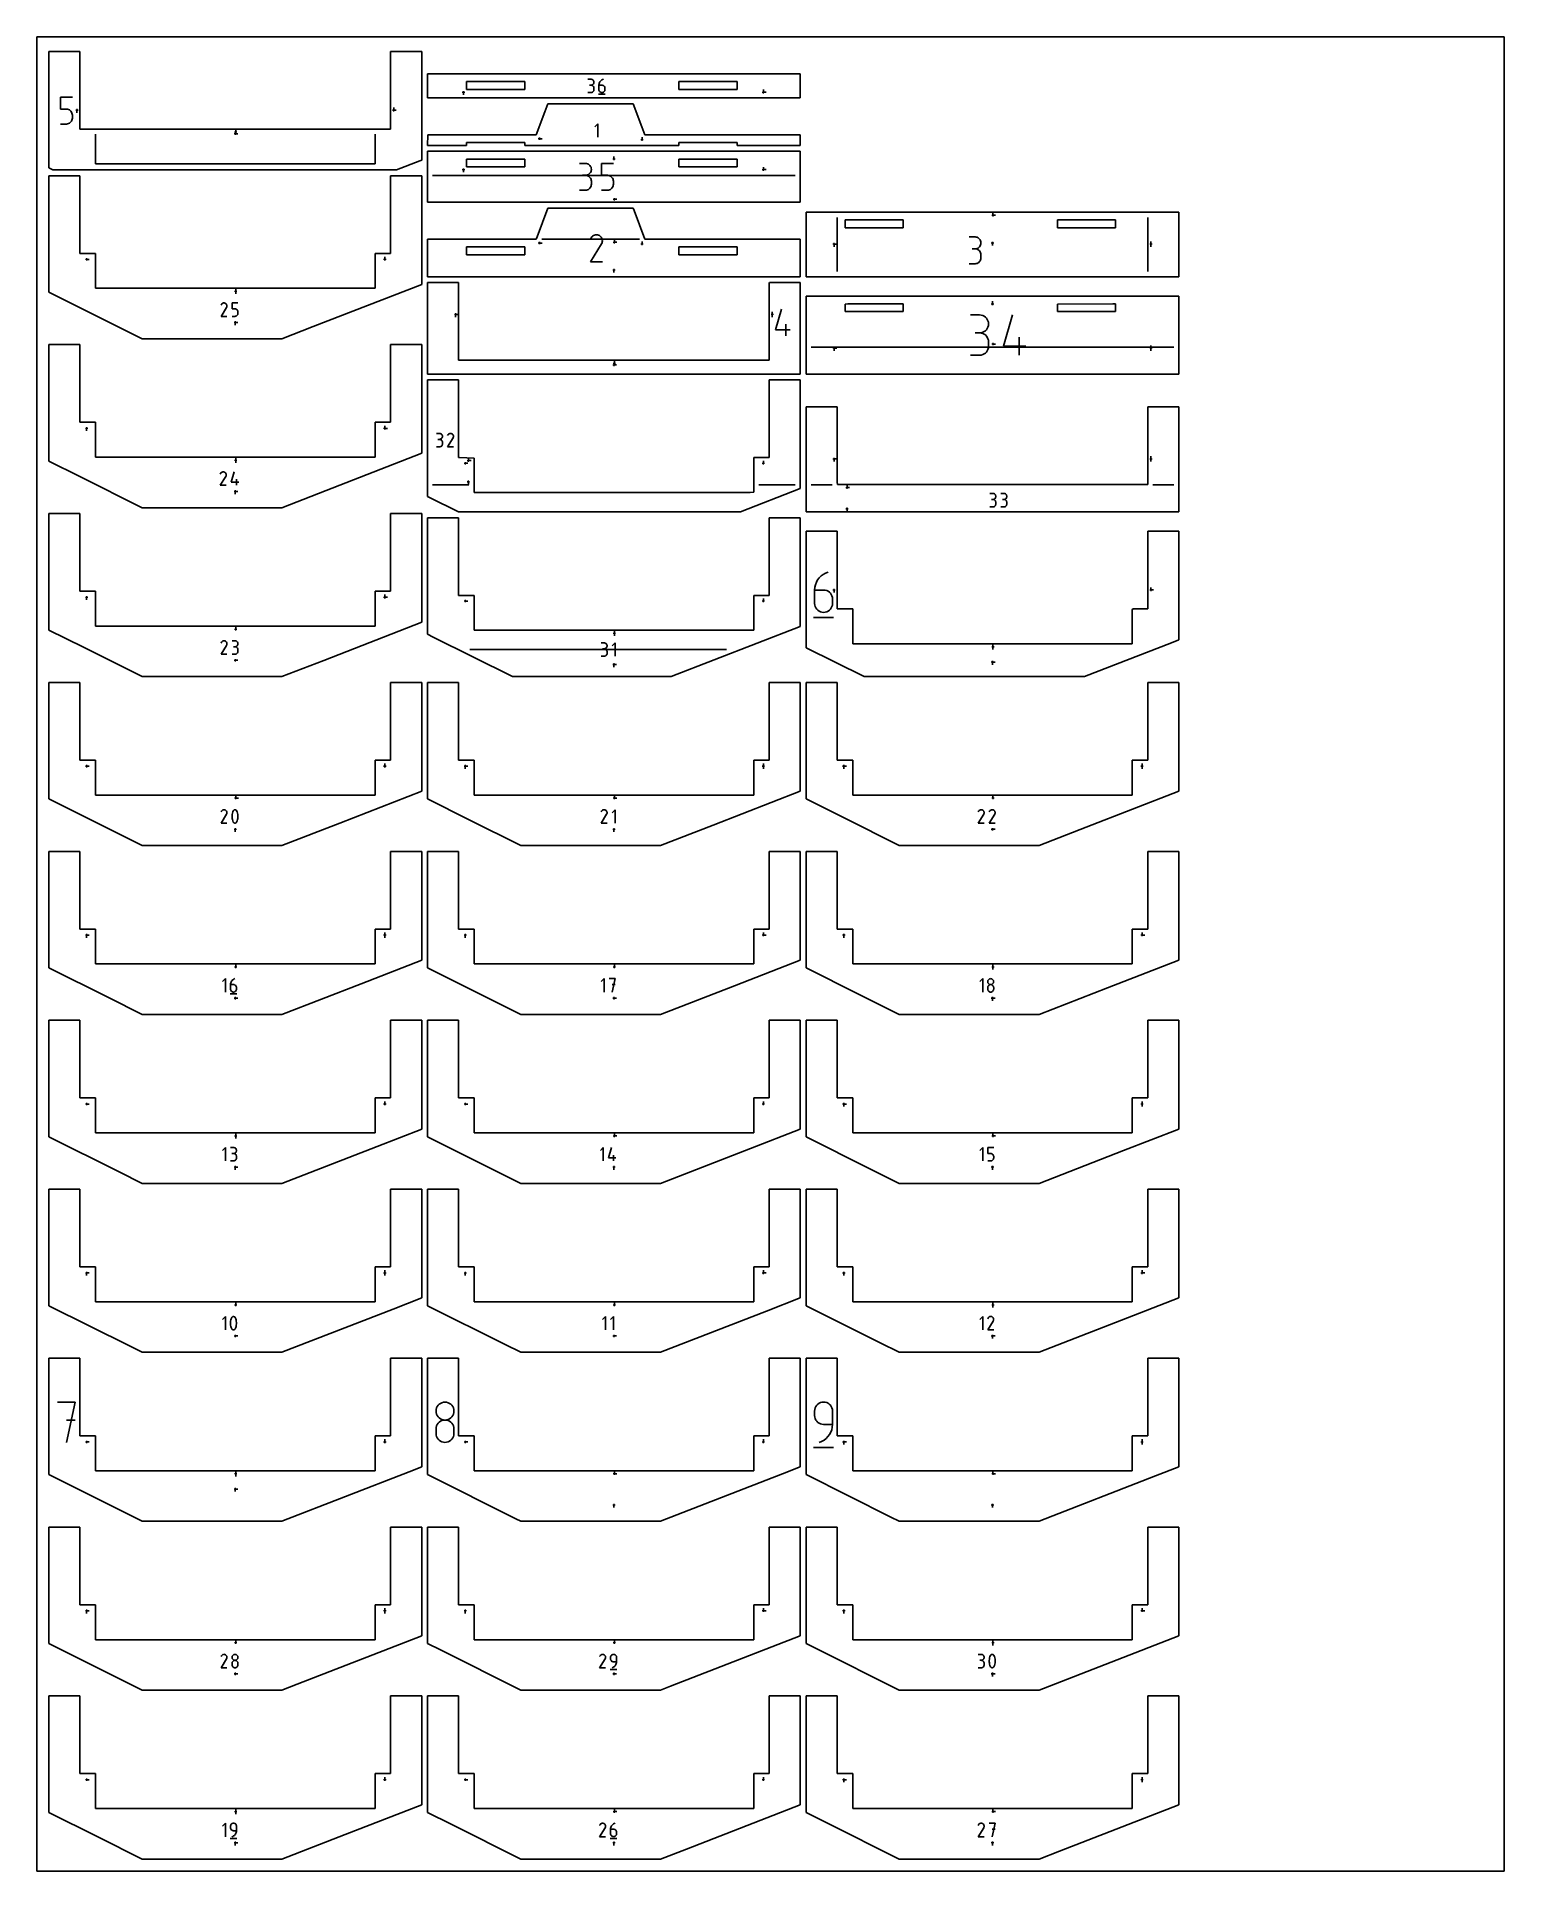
# Model space of a CAD drawing. Extents: x 0 to 800, y 0 to 1000.
import ezdxf

# ---------------------------------------------------------------- set-up
doc = ezdxf.new("R2010")
doc.units = 0

msp = doc.modelspace()

# ---------------------------------------------------------------- linework, layer by layer
at = {"layer": 'annotation', "color": 1}
for p, q in [((302.11932, 976.821285), (300.49473, 976.821285)), ((302.11932, 973.572105), (301.305878, 973.572105)), ((301.305878, 973.572105), (302.11932, 973.572105)), ((302.411507, 976.795059), (302.11932, 976.821285)), ((302.11932, 973.572105), (302.411507, 973.598337)), ((302.411507, 973.545879), (302.11932, 973.572105)), ((302.11932, 973.572105), (302.11932, 973.572105)), ((302.686444, 976.71948), (302.411507, 976.795059)), ((302.411507, 973.598337), (302.686444, 973.673961)), ((302.686444, 973.470299), (302.411507, 973.545879)), ((302.939559, 976.599195), (302.686444, 976.71948)), ((302.686444, 973.673961), (302.939559, 973.794365)), ((302.939559, 973.350015), (302.686444, 973.470299)), ((303.16628, 976.438854), (302.939559, 976.599195)), ((302.939559, 973.794365), (303.16628, 973.954939)), ((303.16628, 973.189673), (302.939559, 973.350015)), ((303.362033, 976.243104), (303.16628, 976.438854)), ((303.16628, 973.954939), (303.362033, 974.151073)), ((303.362033, 972.993924), (303.16628, 973.189673)), ((303.16628, 969.896351), (303.362033, 970.092063)), ((303.522245, 976.016594), (303.362033, 976.243104)), ((303.362033, 974.151073), (303.522245, 974.378155)), ((303.522245, 972.767414), (303.362033, 972.993924)), ((303.362033, 970.092063), (303.522245, 970.318558)), ((303.642344, 975.763973), (303.522245, 976.016594)), ((303.522245, 974.378155), (303.642344, 974.631576)), ((303.642344, 972.514793), (303.522245, 972.767414)), ((303.522245, 970.318558), (303.642344, 970.571198)), ((303.717757, 975.489889), (303.642344, 975.763973)), ((303.642344, 974.631576), (303.717757, 974.906724)), ((303.717757, 972.240708), (303.642344, 972.514793)), ((303.642344, 970.571198), (303.717757, 970.845346)), ((303.743911, 975.198989), (303.717757, 975.489889)), ((303.717757, 974.906724), (303.743911, 975.198989)), ((303.743911, 971.949809), (303.717757, 972.240708)), ((303.717757, 970.845346), (303.743911, 971.136367)), ((303.743911, 975.198989), (303.743911, 975.198989)), ((303.743911, 971.136367), (303.743911, 971.949809)), ((303.743911, 971.949809), (303.743911, 971.949809)), ((306.523358, 974.066375), (306.487385, 973.571876)), ((306.487385, 973.571876), (306.487385, 971.140266)), ((308.111975, 973.571876), (306.487385, 973.571876)), ((306.487385, 971.140266), (306.487385, 971.140266)), ((306.487385, 971.140266), (306.513614, 970.848017)), ((306.513614, 970.848017), (306.589216, 970.572911)), ((306.628354, 974.541491), (306.523358, 974.066375)), ((306.589216, 970.572911), (306.70956, 970.319552)), ((306.797989, 974.991334), (306.628354, 974.541491)), ((306.70956, 970.319552), (306.870018, 970.092542)), ((307.027879, 975.410013), (306.797989, 974.991334)), ((306.870018, 970.092542), (307.06596, 969.896484)), ((307.313639, 975.791637), (307.027879, 975.410013)), ((307.650887, 976.130316), (307.313639, 975.791637)), ((308.035238, 976.420159), (307.650887, 976.130316)), ((308.462307, 976.655275), (308.035238, 976.420159)), ((308.404162, 973.5458), (308.111975, 973.571876)), ((308.679099, 973.470598), (308.404162, 973.5458)), ((308.927711, 976.829773), (308.462307, 976.655275)), ((308.932214, 973.350805), (308.679099, 973.470598)), ((308.927711, 976.829773), (308.927711, 976.829773)), ((309.158935, 973.190954), (308.932214, 973.350805)), ((309.354688, 972.995582), (309.158935, 973.190954)), ((309.158935, 969.896484), (309.354688, 970.092542)), ((309.5149, 972.769224), (309.354688, 972.995582)), ((309.354688, 970.092542), (309.5149, 970.319552)), ((309.634999, 972.516414), (309.5149, 972.769224)), ((309.5149, 970.319552), (309.634999, 970.572911)), ((309.710412, 972.241687), (309.634999, 972.516414)), ((309.634999, 970.572911), (309.710412, 970.848017)), ((309.736566, 971.949579), (309.710412, 972.241687)), ((309.710412, 970.848017), (309.736566, 971.140266)), ((309.736566, 971.140266), (309.736566, 971.949579)), ((309.736566, 971.949579), (309.736566, 971.949579)), ((396.160648, 969.704928), (396.160648, 971.133678)), ((396.160648, 969.704928), (396.160648, 971.133678)), ((396.160648, 971.133678), (396.160648, 969.704928)), ((12.932278, 960.505183), (12.932278, 967.020978)), ((12.932278, 967.020978), (19.430638, 967.020978)), ((16.181458, 960.505183), (12.932278, 960.505183)), ((16.764864, 960.453033), (16.181458, 960.505183)), ((17.314225, 960.302629), (16.764864, 960.453033)), ((17.820305, 960.063042), (17.314225, 960.302629)), ((18.273866, 959.743341), (17.820305, 960.063042)), ((194.601046, 959.943171), (194.601046, 961.371921)), ((194.601046, 959.943171), (194.601046, 961.371921)), ((194.601046, 961.371921), (194.601046, 959.943171)), ((232.648138, 969.704923), (232.648138, 968.276173)), ((300.49473, 969.51407), (302.11932, 969.51407)), ((302.11932, 969.51407), (302.411507, 969.540282)), ((302.11932, 969.51407), (302.11932, 969.51407)), ((302.411507, 969.540282), (302.686444, 969.615823)), ((302.686444, 969.615823), (302.939559, 969.736059)), ((302.939559, 969.736059), (303.16628, 969.896351)), ((306.28391, 968.59935), (309.941876, 968.59935)), ((307.06596, 969.896484), (307.292756, 969.735982)), ((307.292756, 969.735982), (307.545777, 969.615639)), ((307.545777, 969.615639), (307.820393, 969.540058)), ((307.820393, 969.540058), (308.111975, 969.513841)), ((308.111975, 969.513841), (308.404162, 969.540058)), ((308.111975, 969.513841), (308.111975, 969.513841)), ((308.404162, 969.540058), (308.679099, 969.615639)), ((308.679099, 969.615639), (308.932214, 969.735982)), ((308.932214, 969.735982), (309.158935, 969.896484)), ((396.160648, 969.704928), (397.589398, 969.704928)), ((12.932278, 952.389114), (16.181458, 952.389114)), ((16.181458, 952.389114), (16.764622, 952.441548)), ((16.181458, 952.389114), (16.181458, 952.389114)), ((16.764622, 952.441548), (17.313855, 952.592711)), ((17.313855, 952.592711), (17.819897, 952.833397)), ((17.819897, 952.833397), (18.273489, 953.1544)), ((18.273489, 953.1544), (18.665372, 953.546515)), ((18.665674, 959.352597), (18.273866, 959.743341)), ((18.665372, 953.546515), (18.986288, 954.000535)), ((18.986492, 958.899879), (18.665674, 959.352597)), ((18.986288, 954.000535), (19.226976, 954.507254)), ((19.227082, 958.394259), (18.986492, 958.899879)), ((19.226976, 954.507254), (19.37818, 955.057466)), ((19.37821, 957.844806), (19.227082, 958.394259)), ((19.37818, 955.057466), (19.430638, 955.641965)), ((19.430638, 957.260591), (19.37821, 957.844806)), ((19.430638, 955.641965), (19.430638, 957.260591)), ((19.430638, 957.260591), (19.430638, 957.260591)), ((21.933954, 959.943171), (21.933954, 958.514421)), ((194.601046, 959.943171), (196.029796, 959.943171)), ((305.92909, 952.562772), (304.302665, 950.935888)), ((305.92909, 945.24684), (305.92909, 952.562772)), ((32.067505, 931.209077), (32.067467, 946.859223)), ((108.267506, 947.105037), (109.696256, 947.105037)), ((108.505631, 947.992348), (108.505631, 949.421098)), ((184.467402, 946.859223), (184.467656, 930.609237)), ((274.081889, 944.35784), (275.510639, 944.35784)), ((329.961898, 943.88159), (329.961898, 945.31034)), ((32.067439, 930.609101), (32.067505, 931.209077)), ((36.867556, 930.609198), (32.067439, 930.609101)), ((184.467656, 930.609237), (36.867556, 930.609198)), ((299.122075, 930.937395), (295.872895, 930.937395)), ((299.706448, 930.884943), (299.122075, 930.937395)), ((300.256323, 930.733784), (299.706448, 930.884943)), ((300.762554, 930.493215), (300.256323, 930.733784)), ((301.215994, 930.172532), (300.762554, 930.493215)), ((301.6075, 929.781033), (301.215994, 930.172532)), ((307.858205, 924.438576), (307.858205, 930.954371)), ((307.858205, 930.954371), (314.356566, 930.954371)), ((314.642519, 933.298447), (314.642519, 934.727197)), ((215.842512, 924.426078), (232.466935, 924.425908)), ((232.466935, 924.425908), (235.976489, 924.425958)), ((232.648138, 927.521556), (232.648138, 926.092806)), ((235.976489, 924.425958), (265.88746, 924.425872)), ((265.88746, 924.425872), (345.030273, 924.425744)), ((299.122075, 924.439035), (297.495191, 924.439035)), ((297.495191, 924.439035), (299.122075, 924.439035)), ((299.122075, 924.439035), (299.706448, 924.4915)), ((299.706448, 924.386582), (299.122075, 924.439035)), ((299.122075, 924.439035), (299.122075, 924.439035)), ((299.706448, 924.4915), (300.256323, 924.642747)), ((300.256323, 924.235423), (299.706448, 924.386582)), ((300.256323, 924.642747), (300.762554, 924.883555)), ((300.762554, 923.994854), (300.256323, 924.235423)), ((300.762554, 924.883555), (301.215994, 925.204704)), ((301.215994, 923.674171), (300.762554, 923.994854)), ((301.215994, 925.204704), (301.6075, 925.596971)), ((301.6075, 923.282672), (301.215994, 923.674171)), ((301.927925, 929.328013), (301.6075, 929.781033)), ((301.6075, 925.596971), (301.927925, 926.051136)), ((301.927925, 922.829653), (301.6075, 923.282672)), ((302.168123, 928.822771), (301.927925, 929.328013)), ((301.927925, 926.051136), (302.168123, 926.557977)), ((302.168123, 922.32441), (301.927925, 922.829653)), ((302.318948, 928.274602), (302.168123, 928.822771)), ((302.168123, 926.557977), (302.318948, 927.108273)), ((302.318948, 921.776241), (302.168123, 922.32441)), ((302.371256, 927.692803), (302.318948, 928.274602)), ((302.318948, 927.108273), (302.371256, 927.692803)), ((302.371256, 921.194442), (302.318948, 921.776241)), ((302.371256, 927.692803), (302.371256, 927.692803)), ((302.371256, 919.567558), (302.371256, 921.194442)), ((302.371256, 921.194442), (302.371256, 921.194442)), ((311.107385, 924.438576), (307.858205, 924.438576)), ((311.690791, 924.386426), (311.107385, 924.438576)), ((312.240152, 924.236022), (311.690791, 924.386426)), ((312.746232, 923.996434), (312.240152, 924.236022)), ((313.199794, 923.676733), (312.746232, 923.996434)), ((313.591601, 923.285989), (313.199794, 923.676733)), ((313.912419, 922.833272), (313.591601, 923.285989)), ((314.153009, 922.327652), (313.912419, 922.833272)), ((314.304137, 921.778199), (314.153009, 922.327652)), ((314.356566, 921.193983), (314.304137, 921.778199)), ((314.356566, 919.575358), (314.356566, 921.193983)), ((314.356566, 921.193983), (314.356566, 921.193983)), ((345.030273, 924.425744), (349.443732, 924.425958)), ((349.443732, 924.425958), (379.354871, 924.42587)), ((379.354871, 924.42587), (384.932634, 924.426041)), ((384.932634, 924.426041), (413.442525, 924.426001)), ((396.160648, 927.521561), (396.160648, 928.950311)), ((396.160648, 927.521561), (396.160648, 928.950311)), ((396.160648, 928.950311), (396.160648, 927.521561)), ((396.160648, 927.521561), (397.589398, 927.521561)), ((295.872895, 916.322966), (299.122075, 916.322966)), ((299.122075, 916.322966), (299.706448, 916.375388)), ((299.122075, 916.322966), (299.122075, 916.322966)), ((299.706448, 916.375388), (300.256323, 916.526471)), ((300.256323, 916.526471), (300.762554, 916.766943)), ((300.762554, 916.766943), (301.215994, 917.087527)), ((301.215994, 917.087527), (301.6075, 917.478951)), ((301.6075, 917.478951), (301.927925, 917.93194)), ((301.927925, 917.93194), (302.168123, 918.43722)), ((302.168123, 918.43722), (302.318948, 918.985518)), ((302.318948, 918.985518), (302.371256, 919.567558)), ((307.858205, 916.322507), (311.107385, 916.322507)), ((311.107385, 916.322507), (311.69055, 916.37494)), ((311.107385, 916.322507), (311.107385, 916.322507)), ((311.69055, 916.37494), (312.239782, 916.526103)), ((312.239782, 916.526103), (312.745824, 916.76679)), ((312.745824, 916.76679), (313.199416, 917.087793)), ((313.199416, 917.087793), (313.591299, 917.479908)), ((313.591299, 917.479908), (313.912215, 917.933928)), ((313.912215, 917.933928), (314.152904, 918.440647)), ((314.152904, 918.440647), (314.304107, 918.990859)), ((314.304107, 918.990859), (314.356566, 919.575358)), ((314.880644, 911.392809), (316.309394, 911.392809)), ((436.350834, 871.942579), (436.350693, 901.517598)), ((521.255656, 902.650724), (521.255656, 904.079474)), ((521.255656, 902.650724), (521.255656, 904.079474)), ((521.255656, 904.079474), (521.255656, 902.650724)), ((521.255656, 902.650724), (522.684406, 902.650724)), ((605.684351, 901.517599), (605.68417, 871.942578)), ((302.301404, 890.360364), (301.874726, 889.541875)), ((302.640008, 890.840509), (302.301404, 890.360364)), ((303.046257, 891.241319), (302.640008, 890.840509)), ((303.507795, 891.559584), (303.046257, 891.241319)), ((304.012267, 891.792094), (303.507795, 891.559584)), ((304.547318, 891.935639), (304.012267, 891.792094)), ((305.100593, 891.98701), (304.547318, 891.935639)), ((305.659735, 891.942997), (305.100593, 891.98701)), ((306.21239, 891.800391), (305.659735, 891.942997)), ((306.746202, 891.555982), (306.21239, 891.800391)), ((307.22364, 891.216955), (306.746202, 891.555982)), ((306.746202, 891.555982), (306.746202, 891.555982)), ((307.62283, 890.810124), (307.22364, 891.216955)), ((307.940223, 890.347959), (307.62283, 890.810124)), ((308.172268, 889.842928), (307.940223, 890.347959)), ((511.489743, 890.853727), (508.240562, 890.853727)), ((512.074116, 890.801274), (511.489743, 890.853727)), ((512.62399, 890.650115), (512.074116, 890.801274)), ((513.130221, 890.409546), (512.62399, 890.650115)), ((513.583662, 890.088863), (513.130221, 890.409546)), ((513.975167, 889.697364), (513.583662, 890.088863)), ((189.785636, 878.601907), (189.785636, 880.030657)), ((274.081889, 887.474471), (275.510639, 887.474471)), ((328.585406, 889.617703), (275.299613, 889.617681)), ((301.86555, 877.355384), (307.870248, 887.022177)), ((307.870248, 887.022177), (307.877426, 887.03106)), ((307.870248, 887.022177), (307.870248, 887.022177)), ((307.877426, 887.03106), (307.88431, 887.040018)), ((307.88431, 887.040018), (307.890945, 887.049127)), ((307.890945, 887.049127), (307.897376, 887.058463)), ((307.897376, 887.058463), (307.903648, 887.068101)), ((307.903648, 887.068101), (307.909806, 887.078116)), ((307.909806, 887.078116), (307.915897, 887.088585)), ((307.915897, 887.088585), (307.921965, 887.099582)), ((307.921965, 887.099582), (307.928056, 887.111184)), ((307.928056, 887.111184), (308.175989, 887.643516)), ((307.928056, 887.111184), (307.928056, 887.111184)), ((308.315417, 889.3075), (308.172268, 889.842928)), ((308.175989, 887.643516), (308.320827, 888.195325)), ((308.36612, 888.754142), (308.315417, 889.3075)), ((308.320827, 888.195325), (308.36612, 888.754142)), ((314.880644, 887.950721), (314.880644, 889.379471)), ((314.880644, 887.950721), (314.880644, 889.379471)), ((314.880644, 889.379471), (314.880644, 887.950721)), ((314.880644, 887.950721), (316.309394, 887.950721)), ((329.961898, 886.998221), (329.961898, 888.426971)), ((434.683979, 886.968213), (436.112729, 886.968213)), ((434.683979, 886.968213), (436.112729, 886.968213)), ((436.112729, 886.968213), (434.683979, 886.968213)), ((434.683979, 886.968213), (434.683979, 885.539463)), ((511.489743, 884.355366), (509.862859, 884.355366)), ((509.862859, 884.355366), (511.489743, 884.355366)), ((511.489743, 884.355366), (512.074116, 884.407831)), ((512.074116, 884.302914), (511.489743, 884.355366)), ((511.489743, 884.355366), (511.489743, 884.355366)), ((512.074116, 884.407831), (512.62399, 884.559078)), ((512.62399, 884.151754), (512.074116, 884.302914)), ((512.62399, 884.559078), (513.130221, 884.799886)), ((513.130221, 883.911185), (512.62399, 884.151754)), ((513.130221, 884.799886), (513.583662, 885.121035)), ((513.583662, 883.590502), (513.130221, 883.911185)), ((513.583662, 885.121035), (513.975167, 885.513302)), ((513.975167, 883.199003), (513.583662, 883.590502)), ((514.295592, 889.244345), (513.975167, 889.697364)), ((513.975167, 885.513302), (514.295592, 885.967467)), ((514.295592, 882.745984), (513.975167, 883.199003)), ((514.53579, 888.739102), (514.295592, 889.244345)), ((514.295592, 885.967467), (514.53579, 886.474308)), ((514.53579, 882.240741), (514.295592, 882.745984)), ((514.686616, 888.190933), (514.53579, 888.739102)), ((514.53579, 886.474308), (514.686616, 887.024604)), ((514.686616, 881.692572), (514.53579, 882.240741)), ((514.738923, 887.609134), (514.686616, 888.190933)), ((514.686616, 887.024604), (514.738923, 887.609134)), ((514.738923, 881.110773), (514.686616, 881.692572)), ((514.738923, 887.609134), (514.738923, 887.609134)), ((514.738923, 879.483889), (514.738923, 881.110773)), ((514.738923, 881.110773), (514.738923, 881.110773)), ((521.017531, 887.583414), (521.017531, 886.154664)), ((607.351071, 886.968213), (607.351071, 888.396963)), ((607.351071, 886.968213), (607.351071, 888.396963)), ((607.351071, 888.396963), (607.351071, 886.968213)), ((607.351071, 886.968213), (607.351071, 885.539463)), ((27.225626, 878.601907), (28.654376, 878.601907)), ((308.363911, 877.355384), (301.86555, 877.355384)), ((314.642519, 872.883412), (314.642518, 871.454662)), ((508.240562, 876.239297), (511.489743, 876.239297)), ((511.489743, 876.239297), (512.074116, 876.291719)), ((511.489743, 876.239297), (511.489743, 876.239297)), ((512.074116, 876.291719), (512.62399, 876.442803)), ((512.62399, 876.442803), (513.130221, 876.683274)), ((513.130221, 876.683274), (513.583662, 877.003858)), ((513.583662, 877.003858), (513.975167, 877.395282)), ((513.975167, 877.395282), (514.295592, 877.848271)), ((514.295592, 877.848271), (514.53579, 878.353551)), ((514.53579, 878.353551), (514.686616, 878.901849)), ((514.686616, 878.901849), (514.738923, 879.483889)), ((108.505631, 861.192323), (108.505631, 862.621073)), ((108.505631, 861.192323), (108.505631, 862.621073)), ((108.505631, 862.621073), (108.505631, 861.192323)), ((108.505631, 861.192323), (108.505631, 859.763573)), ((100.470353, 847.556647), (103.472702, 852.390044)), ((100.688281, 854.059137), (100.474941, 853.649893)), ((100.857582, 854.29921), (100.688281, 854.059137)), ((101.060707, 854.499615), (100.857582, 854.29921)), ((101.291476, 854.658747), (101.060707, 854.499615)), ((101.543712, 854.775002), (101.291476, 854.658747)), ((101.811237, 854.846775), (101.543712, 854.775002)), ((102.087875, 854.87246), (101.811237, 854.846775)), ((102.367446, 854.850454), (102.087875, 854.87246)), ((102.643773, 854.779151), (102.367446, 854.850454)), ((102.91068, 854.656946), (102.643773, 854.779151)), ((103.149398, 854.487432), (102.91068, 854.656946)), ((102.91068, 854.656946), (102.91068, 854.656946)), ((103.348993, 854.284017), (103.149398, 854.487432)), ((103.50769, 854.052935), (103.348993, 854.284017)), ((103.472702, 852.390044), (103.476292, 852.394485)), ((103.472702, 852.390044), (103.472702, 852.390044)), ((103.476292, 852.394485), (103.479733, 852.398964)), ((103.479733, 852.398964), (103.483051, 852.403519)), ((103.483051, 852.403519), (103.486266, 852.408187)), ((103.486266, 852.408187), (103.489402, 852.413005)), ((103.489402, 852.413005), (103.492482, 852.418013)), ((103.492482, 852.418013), (103.495527, 852.423247)), ((103.495527, 852.423247), (103.498561, 852.428746)), ((103.498561, 852.428746), (103.501606, 852.434547)), ((103.501606, 852.434547), (103.625573, 852.700713)), ((103.501606, 852.434547), (103.501606, 852.434547)), ((103.623712, 853.800419), (103.50769, 854.052935)), ((103.695287, 853.532705), (103.623712, 853.800419)), ((103.625573, 852.700713), (103.697992, 852.976617)), ((103.720638, 853.256026), (103.695287, 853.532705)), ((103.697992, 852.976617), (103.720638, 853.256026)), ((106.46356, 851.614741), (106.46356, 854.872639)), ((106.46356, 854.872639), (109.712741, 854.872639)), ((108.088151, 851.614741), (106.46356, 851.614741)), ((108.379854, 851.588666), (108.088151, 851.614741)), ((108.654534, 851.513464), (108.379854, 851.588666)), ((108.907574, 851.39367), (108.654534, 851.513464)), ((109.134355, 851.23382), (108.907574, 851.39367)), ((109.330259, 851.038448), (109.134355, 851.23382)), ((109.490667, 850.812089), (109.330259, 851.038448)), ((109.610963, 850.559279), (109.490667, 850.812089)), ((109.686527, 850.284553), (109.610963, 850.559279)), ((109.712741, 849.992445), (109.686527, 850.284553)), ((400.976058, 848.618191), (400.976058, 850.046941)), ((400.976058, 848.618191), (400.976058, 850.046941)), ((400.976058, 850.046941), (400.976058, 848.618191)), ((402.662733, 840.142302), (405.907325, 851.521315)), ((521.017531, 854.365074), (521.017531, 855.793824)), ((103.719534, 847.556647), (100.470353, 847.556647)), ((106.46356, 847.556707), (108.088151, 847.556707)), ((108.088151, 847.556707), (108.379733, 847.582923)), ((108.088151, 847.556707), (108.088151, 847.556707)), ((108.267506, 844.23253), (109.696256, 844.23253)), ((108.267506, 844.23253), (109.696256, 844.23253)), ((109.696256, 844.23253), (108.267506, 844.23253)), ((108.267506, 844.23253), (108.267506, 842.80378)), ((108.379733, 847.582923), (108.654349, 847.658505)), ((108.654349, 847.658505), (108.90737, 847.778848)), ((108.90737, 847.778848), (109.134166, 847.93935)), ((109.134166, 847.93935), (109.330108, 848.135407)), ((109.330108, 848.135407), (109.490565, 848.362417)), ((109.490565, 848.362417), (109.61091, 848.615777)), ((109.61091, 848.615777), (109.686511, 848.890883)), ((109.686511, 848.890883), (109.712741, 849.183132)), ((109.712741, 849.183132), (109.712741, 849.992445)), ((109.712741, 849.992445), (109.712741, 849.992445)), ((228.308967, 848.618191), (229.737717, 848.618191)), ((228.308967, 848.618191), (229.737717, 848.618191)), ((229.737717, 848.618191), (228.308967, 848.618191)), ((228.308967, 848.618191), (228.308967, 847.189441)), ((400.976058, 848.618191), (400.976058, 847.189441)), ((410.78706, 840.142302), (402.662733, 840.142302)), ((408.35178, 836.889451), (408.35178, 843.387812)), ((513.981639, 848.3035), (509.107868, 848.3035)), ((514.858198, 848.224821), (513.981639, 848.3035)), ((515.68301, 847.998082), (514.858198, 848.224821)), ((516.442356, 847.637228), (515.68301, 847.998082)), ((517.122517, 847.156205), (516.442356, 847.637228)), ((517.709775, 846.568956), (517.122517, 847.156205)), ((517.122517, 839.704462), (517.709775, 840.292863)), ((518.190412, 845.889427), (517.709775, 846.568956)), ((517.709775, 840.292863), (518.190412, 840.97411)), ((518.550709, 845.131563), (518.190412, 845.889427)), ((518.190412, 840.97411), (518.550709, 841.734371)), ((518.776948, 844.309309), (518.550709, 845.131563)), ((518.550709, 841.734371), (518.776948, 842.559816)), ((518.855409, 843.436611), (518.776948, 844.309309)), ((518.776948, 842.559816), (518.855409, 843.436611)), ((518.855409, 843.436611), (518.855409, 843.436611)), ((527.085833, 831.260443), (531.952721, 848.328963)), ((422.217525, 830.792498), (433.173629, 830.792504)), ((433.173629, 830.792504), (447.757136, 830.792414)), ((434.683979, 830.243189), (436.112729, 830.243189)), ((434.683979, 830.243189), (436.112729, 830.243189)), ((436.112729, 830.243189), (434.683979, 830.243189)), ((434.683979, 830.243189), (434.683979, 828.814439)), ((447.757136, 830.792414), (471.865982, 830.792654)), ((471.865982, 830.792654), (535.655245, 830.792491)), ((513.981639, 838.555958), (511.541312, 838.555958)), ((511.541312, 838.555958), (513.981639, 838.555958)), ((513.981639, 838.555958), (514.858198, 838.634656)), ((514.858198, 838.47728), (513.981639, 838.555958)), ((513.981639, 838.555958), (513.981639, 838.555958)), ((514.858198, 838.634656), (515.68301, 838.861527)), ((515.68301, 838.250541), (514.858198, 838.47728)), ((515.68301, 838.861527), (516.442356, 839.222739)), ((516.442356, 837.889687), (515.68301, 838.250541)), ((516.442356, 839.222739), (517.122517, 839.704462)), ((517.122517, 837.408663), (516.442356, 837.889687)), ((517.709775, 836.821414), (517.122517, 837.408663)), ((518.190412, 836.141885), (517.709775, 836.821414)), ((518.550709, 835.384022), (518.190412, 836.141885)), ((518.776948, 834.561768), (518.550709, 835.384022)), ((518.550709, 829.553237), (518.776948, 830.375683)), ((518.855409, 833.68907), (518.776948, 834.561768)), ((518.776948, 830.375683), (518.855409, 831.248744)), ((518.855409, 831.248744), (518.855409, 833.68907)), ((518.855409, 833.68907), (518.855409, 833.68907)), ((521.255656, 832.459436), (522.684406, 832.459436)), ((539.272323, 831.260443), (527.085833, 831.260443)), ((535.619404, 826.381167), (535.619404, 836.128708)), ((535.655245, 830.792491), (553.994728, 830.792626)), ((553.994728, 830.792626), (578.103479, 830.792383)), ((578.103479, 830.792383), (601.282584, 830.792722)), ((601.282584, 830.792722), (619.817537, 830.792446)), ((607.35107, 830.243189), (607.35107, 831.671939)), ((607.35107, 830.243189), (607.35107, 831.671939)), ((607.35107, 831.671939), (607.35107, 830.243189)), ((607.35107, 830.243189), (607.35107, 828.814439)), ((314.642518, 821.080056), (316.071268, 821.080056)), ((314.880643, 821.967367), (314.880643, 823.396116)), ((509.107868, 826.381855), (513.981639, 826.381855)), ((513.981639, 826.381855), (514.858198, 826.460488)), ((513.981639, 826.381855), (513.981639, 826.381855)), ((514.858198, 826.460488), (515.68301, 826.687114)), ((515.68301, 826.687114), (516.442356, 827.04782)), ((516.442356, 827.04782), (517.122517, 827.528697)), ((517.122517, 827.528697), (517.709775, 828.115833)), ((517.709775, 828.115833), (518.190412, 828.795316)), ((518.190412, 828.795316), (518.550709, 829.553237)), ((27.225626, 786.526903), (27.225626, 785.098153)), ((189.785636, 786.526903), (189.785636, 787.955653)), ((189.785636, 786.526903), (189.785636, 787.955653)), ((189.785636, 787.955653), (189.785636, 786.526903)), ((189.785636, 786.526903), (191.214386, 786.526903)), ((219.560508, 783.779839), (217.935918, 783.779839)), ((219.560508, 780.530659), (218.747066, 780.530659)), ((218.747066, 780.530659), (219.560508, 780.530659)), ((219.852695, 783.753613), (219.560508, 783.779839)), ((219.560508, 780.530659), (219.852695, 780.556891)), ((219.852695, 780.504433), (219.560508, 780.530659)), ((219.560508, 780.530659), (219.560508, 780.530659)), ((220.127632, 783.678034), (219.852695, 783.753613)), ((219.852695, 780.556891), (220.127632, 780.632515)), ((220.127632, 780.428853), (219.852695, 780.504433)), ((220.380747, 783.557749), (220.127632, 783.678034)), ((220.127632, 780.632515), (220.380747, 780.752919)), ((220.380747, 780.308569), (220.127632, 780.428853)), ((220.607468, 783.397408), (220.380747, 783.557749)), ((220.380747, 780.752919), (220.607468, 780.913493)), ((220.607468, 780.148227), (220.380747, 780.308569)), ((220.80322, 783.201658), (220.607468, 783.397408)), ((220.607468, 780.913493), (220.80322, 781.109627)), ((220.80322, 779.952478), (220.607468, 780.148227)), ((220.963433, 782.975148), (220.80322, 783.201658)), ((220.80322, 781.109627), (220.963433, 781.336709)), ((221.083532, 782.722527), (220.963433, 782.975148)), ((220.963433, 781.336709), (221.083532, 781.59013)), ((221.158945, 782.448442), (221.083532, 782.722527)), ((221.083532, 781.59013), (221.158945, 781.865278)), ((221.185098, 782.157543), (221.158945, 782.448442)), ((221.158945, 781.865278), (221.185098, 782.157543)), ((221.185098, 782.157543), (221.185098, 782.157543)), ((223.929125, 776.472336), (226.931474, 781.305732)), ((224.147052, 782.974825), (223.933713, 782.565581)), ((224.316354, 783.214898), (224.147052, 782.974825)), ((224.519479, 783.415303), (224.316354, 783.214898)), ((224.750248, 783.574435), (224.519479, 783.415303)), ((225.002484, 783.69069), (224.750248, 783.574435)), ((225.270009, 783.762463), (225.002484, 783.69069)), ((225.546646, 783.788149), (225.270009, 783.762463)), ((225.826218, 783.766142), (225.546646, 783.788149)), ((226.102545, 783.694839), (225.826218, 783.766142)), ((226.369451, 783.572634), (226.102545, 783.694839)), ((226.60817, 783.403121), (226.369451, 783.572634)), ((226.369451, 783.572634), (226.369451, 783.572634)), ((226.807765, 783.199706), (226.60817, 783.403121)), ((226.966461, 782.968623), (226.807765, 783.199706)), ((226.931474, 781.305732), (226.935063, 781.310173)), ((226.931474, 781.305732), (226.931474, 781.305732)), ((226.935063, 781.310173), (226.938505, 781.314653)), ((226.938505, 781.314653), (226.941823, 781.319207)), ((226.941823, 781.319207), (226.945038, 781.323875)), ((226.945038, 781.323875), (226.948174, 781.328694)), ((226.948174, 781.328694), (226.951253, 781.333702)), ((226.951253, 781.333702), (226.954299, 781.338936)), ((226.954299, 781.338936), (226.957333, 781.344435)), ((226.957333, 781.344435), (226.960378, 781.350235)), ((226.960378, 781.350235), (227.084345, 781.616401)), ((226.960378, 781.350235), (226.960378, 781.350235)), ((227.082484, 782.716108), (226.966461, 782.968623)), ((227.154059, 782.448393), (227.082484, 782.716108)), ((227.084345, 781.616401), (227.156764, 781.892306)), ((227.17941, 782.171715), (227.154059, 782.448393)), ((227.156764, 781.892306), (227.17941, 782.171715)), ((108.505631, 769.11732), (108.505631, 770.54607)), ((108.505631, 769.11732), (108.505631, 770.54607)), ((108.505631, 770.54607), (108.505631, 769.11732)), ((217.935918, 776.472624), (219.560508, 776.472624)), ((219.560508, 776.472624), (219.852695, 776.498835)), ((219.560508, 776.472624), (219.560508, 776.472624)), ((219.852695, 776.498835), (220.127632, 776.574377)), ((220.127632, 776.574377), (220.380747, 776.694613)), ((220.380747, 776.694613), (220.607468, 776.854905)), ((220.607468, 776.854905), (220.80322, 777.050617)), ((220.963433, 779.725968), (220.80322, 779.952478)), ((220.80322, 777.050617), (220.963433, 777.277111)), ((221.083532, 779.473347), (220.963433, 779.725968)), ((220.963433, 777.277111), (221.083532, 777.529752)), ((221.158945, 779.199262), (221.083532, 779.473347)), ((221.083532, 777.529752), (221.158945, 777.8039)), ((221.185098, 778.908363), (221.158945, 779.199262)), ((221.158945, 777.8039), (221.185098, 778.094921)), ((221.185098, 778.094921), (221.185098, 778.908363)), ((221.185098, 778.908363), (221.185098, 778.908363)), ((227.178305, 776.472336), (223.929125, 776.472336)), ((235.346888, 768.917343), (235.346888, 770.346093)), ((235.346888, 768.917343), (235.346888, 770.346093)), ((235.346888, 770.346093), (235.346888, 768.917343)), ((607.351071, 769.843171), (607.351071, 771.271921)), ((607.351071, 769.843171), (607.351071, 771.271921)), ((607.351071, 771.271921), (607.351071, 769.843171)), ((100.063862, 755.481644), (103.066211, 760.31504)), ((100.281789, 761.984134), (100.06845, 761.574889)), ((100.451091, 762.224206), (100.281789, 761.984134)), ((100.654215, 762.424611), (100.451091, 762.224206)), ((100.884984, 762.583744), (100.654215, 762.424611)), ((101.13722, 762.699999), (100.884984, 762.583744)), ((101.404746, 762.771771), (101.13722, 762.699999)), ((101.681383, 762.797457), (101.404746, 762.771771)), ((101.960954, 762.77545), (101.681383, 762.797457)), ((102.237282, 762.704147), (101.960954, 762.77545)), ((102.504188, 762.581942), (102.237282, 762.704147)), ((102.742907, 762.412429), (102.504188, 762.581942)), ((102.504188, 762.581942), (102.504188, 762.581942)), ((102.942502, 762.209014), (102.742907, 762.412429)), ((103.101198, 761.977931), (102.942502, 762.209014)), ((103.066211, 760.31504), (103.0698, 760.319482)), ((103.066211, 760.31504), (103.066211, 760.31504)), ((103.0698, 760.319482), (103.073242, 760.323961)), ((103.073242, 760.323961), (103.076559, 760.328515)), ((103.076559, 760.328515), (103.079774, 760.333183)), ((103.079774, 760.333183), (103.08291, 760.338002)), ((103.08291, 760.338002), (103.08599, 760.34301)), ((103.08599, 760.34301), (103.089035, 760.348244)), ((103.089035, 760.348244), (103.092069, 760.353743)), ((103.092069, 760.353743), (103.095115, 760.359543)), ((103.095115, 760.359543), (103.219081, 760.62571)), ((103.095115, 760.359543), (103.095115, 760.359543)), ((103.217221, 761.725416), (103.101198, 761.977931)), ((103.288795, 761.457702), (103.217221, 761.725416)), ((103.219081, 760.62571), (103.2915, 760.901614)), ((103.314147, 761.181023), (103.288795, 761.457702)), ((103.2915, 760.901614), (103.314147, 761.181023)), ((106.057069, 757.108129), (107.679365, 762.797635)), ((108.505631, 769.11732), (108.505631, 767.68857)), ((233.600639, 767.461923), (235.029389, 767.461923)), ((235.346888, 768.917343), (236.775638, 768.917343)), ((396.160649, 767.461923), (396.160649, 768.890673)), ((434.683979, 769.843171), (436.112729, 769.843171)), ((434.683979, 769.843171), (436.112729, 769.843171)), ((436.112729, 769.843171), (434.683979, 769.843171)), ((434.683979, 769.843171), (434.683979, 768.414421)), ((607.351071, 769.843171), (607.351071, 768.414421)), ((103.313042, 755.481644), (100.063862, 755.481644)), ((110.119232, 757.108129), (106.057069, 757.108129)), ((108.267506, 752.157527), (109.696256, 752.157527)), ((108.267506, 752.157527), (109.696256, 752.157527)), ((109.696256, 752.157527), (108.267506, 752.157527)), ((108.267506, 752.157527), (108.267506, 750.728777)), ((108.901593, 755.481703), (108.901593, 758.730884)), ((215.842513, 755.692676), (235.642512, 755.692674)), ((235.346888, 757.359412), (235.346887, 755.930662)), ((393.642525, 755.692646), (413.442525, 755.692694)), ((422.217525, 755.692511), (427.505552, 755.692373)), ((427.505552, 755.692373), (433.550855, 755.692425)), ((441.7219, 754.217348), (441.7219, 755.646098)), ((441.7219, 754.217348), (441.7219, 755.646098)), ((441.7219, 755.646098), (441.7219, 754.217348)), ((441.7219, 754.217348), (443.15065, 754.217347)), ((521.195604, 751.0273), (519.571013, 751.0273)), ((521.48779, 751.001074), (521.195604, 751.0273)), ((521.762727, 750.925494), (521.48779, 751.001074)), ((522.015843, 750.80521), (521.762727, 750.925494)), ((522.242563, 750.644868), (522.015843, 750.80521)), ((522.438316, 750.449119), (522.242563, 750.644868)), ((522.598528, 750.222609), (522.438316, 750.449119)), ((522.718627, 749.969988), (522.598528, 750.222609)), ((527.188259, 751.0273), (525.563668, 751.0273)), ((527.480445, 751.001074), (527.188259, 751.0273)), ((527.755382, 750.925494), (527.480445, 751.001074)), ((528.008498, 750.80521), (527.755382, 750.925494)), ((528.235218, 750.644868), (528.008498, 750.80521)), ((528.430971, 750.449119), (528.235218, 750.644868)), ((528.591183, 750.222609), (528.430971, 750.449119)), ((528.711282, 749.969988), (528.591183, 750.222609)), ((608.484195, 755.692592), (611.257423, 755.692594)), ((611.257423, 755.692594), (619.817537, 755.692418)), ((441.7219, 742.659416), (441.7219, 741.230666)), ((519.571013, 743.720085), (521.195604, 743.720085)), ((521.195604, 747.77812), (520.382162, 747.77812)), ((520.382162, 747.77812), (521.195604, 747.77812)), ((521.195604, 747.77812), (521.48779, 747.804352)), ((521.48779, 747.751894), (521.195604, 747.77812)), ((521.195604, 747.77812), (521.195604, 747.77812)), ((521.195604, 743.720085), (521.48779, 743.746296)), ((521.195604, 743.720085), (521.195604, 743.720085)), ((521.48779, 747.804352), (521.762727, 747.879976)), ((521.762727, 747.676314), (521.48779, 747.751894)), ((521.48779, 743.746296), (521.762727, 743.821838)), ((521.762727, 747.879976), (522.015843, 748.00038)), ((522.015843, 747.556029), (521.762727, 747.676314)), ((521.762727, 743.821838), (522.015843, 743.942074)), ((522.015843, 748.00038), (522.242563, 748.160954)), ((522.242563, 747.395688), (522.015843, 747.556029)), ((522.015843, 743.942074), (522.242563, 744.102366)), ((522.242563, 748.160954), (522.438316, 748.357088)), ((522.438316, 747.199938), (522.242563, 747.395688)), ((522.242563, 744.102366), (522.438316, 744.298078)), ((522.438316, 748.357088), (522.598528, 748.58417)), ((522.598528, 746.973429), (522.438316, 747.199938)), ((522.438316, 744.298078), (522.598528, 744.524572)), ((522.598528, 748.58417), (522.718627, 748.837591)), ((522.718627, 746.720807), (522.598528, 746.973429)), ((522.598528, 744.524572), (522.718627, 744.777212)), ((522.79404, 749.695903), (522.718627, 749.969988)), ((522.718627, 748.837591), (522.79404, 749.112739)), ((522.79404, 746.446723), (522.718627, 746.720807)), ((522.718627, 744.777212), (522.79404, 745.051361)), ((522.820194, 749.405004), (522.79404, 749.695903)), ((522.79404, 749.112739), (522.820194, 749.405004)), ((522.820194, 746.155824), (522.79404, 746.446723)), ((522.79404, 745.051361), (522.820194, 745.342381)), ((522.820194, 749.405004), (522.820194, 749.405004)), ((522.820194, 745.342381), (522.820194, 746.155824)), ((522.820194, 746.155824), (522.820194, 746.155824)), ((525.563668, 743.720085), (527.188259, 743.720085)), ((527.188259, 747.77812), (526.374816, 747.77812)), ((526.374816, 747.77812), (527.188259, 747.77812)), ((527.188259, 747.77812), (527.480445, 747.804352)), ((527.480445, 747.751894), (527.188259, 747.77812)), ((527.188259, 747.77812), (527.188259, 747.77812)), ((527.188259, 743.720085), (527.480445, 743.746296)), ((527.188259, 743.720085), (527.188259, 743.720085)), ((527.480445, 747.804352), (527.755382, 747.879976)), ((527.755382, 747.676314), (527.480445, 747.751894)), ((527.480445, 743.746296), (527.755382, 743.821838)), ((527.755382, 747.879976), (528.008498, 748.00038)), ((528.008498, 747.556029), (527.755382, 747.676314)), ((527.755382, 743.821838), (528.008498, 743.942074)), ((528.008498, 748.00038), (528.235218, 748.160954)), ((528.235218, 747.395688), (528.008498, 747.556029)), ((528.008498, 743.942074), (528.235218, 744.102366)), ((528.235218, 748.160954), (528.430971, 748.357088)), ((528.430971, 747.199938), (528.235218, 747.395688)), ((528.235218, 744.102366), (528.430971, 744.298078)), ((528.430971, 748.357088), (528.591183, 748.58417)), ((528.591183, 746.973429), (528.430971, 747.199938)), ((528.430971, 744.298078), (528.591183, 744.524572)), ((528.591183, 748.58417), (528.711282, 748.837591)), ((528.711282, 746.720807), (528.591183, 746.973429)), ((528.591183, 744.524572), (528.711282, 744.777212)), ((528.786695, 749.695903), (528.711282, 749.969988)), ((528.711282, 748.837591), (528.786695, 749.112739)), ((528.786695, 746.446723), (528.711282, 746.720807)), ((528.711282, 744.777212), (528.786695, 745.051361)), ((528.812849, 749.405004), (528.786695, 749.695903)), ((528.786695, 749.112739), (528.812849, 749.405004)), ((528.812849, 746.155824), (528.786695, 746.446723)), ((528.786695, 745.051361), (528.812849, 745.342381)), ((528.812849, 749.405004), (528.812849, 749.405004)), ((528.812849, 745.342381), (528.812849, 746.155824)), ((528.812849, 746.155824), (528.812849, 746.155824)), ((424.479701, 701.289718), (424.164713, 699.864369)), ((424.988606, 702.639247), (424.479701, 701.289718)), ((425.678275, 703.895283), (424.988606, 702.639247)), ((426.535558, 705.040156), (425.678275, 703.895283)), ((427.547301, 706.056193), (426.535558, 705.040156)), ((428.700352, 706.925721), (427.547301, 706.056193)), ((429.981561, 707.631069), (428.700352, 706.925721)), ((431.377773, 708.154564), (429.981561, 707.631069)), ((431.377773, 708.154564), (431.377773, 708.154564)), ((27.225626, 694.4519), (27.225626, 693.02315)), ((189.785636, 694.4519), (189.785636, 695.88065)), ((189.785636, 694.4519), (189.785636, 695.88065)), ((189.785636, 695.88065), (189.785636, 694.4519)), ((189.785636, 694.4519), (191.214386, 694.4519)), ((233.600639, 692.361903), (235.029389, 692.361903)), ((396.160649, 692.361903), (396.160649, 693.790653)), ((424.164713, 699.864369), (424.056795, 698.380872)), ((424.056795, 698.380872), (424.056795, 691.086045)), ((428.930565, 698.380872), (424.056795, 698.380872)), ((424.056795, 691.086045), (424.056795, 691.086045)), ((424.056795, 691.086045), (424.135482, 690.209296)), ((424.135482, 690.209296), (424.362287, 689.383979)), ((429.807124, 698.302647), (428.930565, 698.380872)), ((430.631936, 698.077041), (429.807124, 698.302647)), ((431.391282, 697.71766), (430.631936, 698.077041)), ((432.071444, 697.238108), (431.391282, 697.71766)), ((432.658702, 696.651992), (432.071444, 697.238108)), ((433.139339, 695.972916), (432.658702, 696.651992)), ((433.499636, 695.214486), (433.139339, 695.972916)), ((433.725874, 694.390307), (433.499636, 695.214486)), ((433.499636, 689.383979), (433.725874, 690.209296)), ((433.804336, 693.513983), (433.725874, 694.390307)), ((433.725874, 690.209296), (433.804336, 691.086045)), ((433.804336, 691.086045), (433.804336, 693.513983)), ((433.804336, 693.513983), (433.804336, 693.513983)), ((434.683979, 698.418151), (434.683979, 696.989401)), ((607.351071, 698.418151), (607.351071, 699.846901)), ((607.351071, 698.418151), (607.351071, 699.846901)), ((607.351071, 699.846901), (607.351071, 698.418151)), ((607.351071, 698.418151), (608.779821, 698.418151)), ((423.446369, 683.463294), (434.420267, 683.463294)), ((424.362287, 689.383979), (424.723321, 688.6239)), ((424.723321, 688.6239), (425.204694, 687.94287)), ((425.204694, 687.94287), (425.792519, 687.354698)), ((425.792519, 687.354698), (426.472907, 686.873193)), ((426.472907, 686.873193), (427.231969, 686.512163)), ((427.231969, 686.512163), (428.055818, 686.285419)), ((428.055818, 686.285419), (428.930565, 686.206768)), ((428.930565, 686.206768), (429.807124, 686.285419)), ((428.930565, 686.206768), (428.930565, 686.206768)), ((429.807124, 686.285419), (430.631936, 686.512163)), ((430.631936, 686.512163), (431.391282, 686.873193)), ((431.391282, 686.873193), (432.071444, 687.354698)), ((432.071444, 687.354698), (432.658702, 687.94287)), ((432.658702, 687.94287), (433.139339, 688.6239)), ((433.139339, 688.6239), (433.499636, 689.383979)), ((100.857582, 670.149203), (100.688281, 669.90913)), ((101.060707, 670.349608), (100.857582, 670.149203)), ((101.291476, 670.50874), (101.060707, 670.349608)), ((101.543712, 670.624995), (101.291476, 670.50874)), ((101.811237, 670.696768), (101.543712, 670.624995)), ((102.087875, 670.722453), (101.811237, 670.696768)), ((102.367446, 670.700447), (102.087875, 670.722453)), ((102.643773, 670.629144), (102.367446, 670.700447)), ((102.91068, 670.506939), (102.643773, 670.629144)), ((103.149398, 670.337426), (102.91068, 670.506939)), ((102.91068, 670.506939), (102.91068, 670.506939)), ((103.348993, 670.134011), (103.149398, 670.337426)), ((103.50769, 669.902928), (103.348993, 670.134011)), ((108.088151, 670.714144), (106.46356, 670.714144)), ((108.380337, 670.687918), (108.088151, 670.714144)), ((108.655274, 670.612338), (108.380337, 670.687918)), ((108.505631, 677.042316), (108.505631, 678.471066)), ((108.90839, 670.492054), (108.655274, 670.612338)), ((109.13511, 670.331712), (108.90839, 670.492054)), ((109.330863, 670.135963), (109.13511, 670.331712)), ((109.491075, 669.909453), (109.330863, 670.135963)), ((314.880644, 674.767323), (314.880644, 676.196073)), ((314.880644, 674.767323), (314.880644, 676.196073)), ((314.880644, 676.196073), (314.880644, 674.767323)), ((314.880644, 674.767323), (314.880644, 673.338573)), ((100.470353, 663.40664), (103.472702, 668.240037)), ((103.719534, 663.40664), (100.470353, 663.40664)), ((100.688281, 669.90913), (100.474941, 669.499886)), ((103.472702, 668.240037), (103.476292, 668.244478)), ((103.472702, 668.240037), (103.472702, 668.240037)), ((103.476292, 668.244478), (103.479733, 668.248957)), ((103.479733, 668.248957), (103.483051, 668.253512)), ((103.483051, 668.253512), (103.486266, 668.25818)), ((103.486266, 668.25818), (103.489402, 668.262999)), ((103.489402, 668.262999), (103.492482, 668.268007)), ((103.492482, 668.268007), (103.495527, 668.273241)), ((103.495527, 668.273241), (103.498561, 668.278739)), ((103.498561, 668.278739), (103.501606, 668.28454)), ((103.501606, 668.28454), (103.625573, 668.550706)), ((103.501606, 668.28454), (103.501606, 668.28454)), ((103.623712, 669.650413), (103.50769, 669.902928)), ((103.695287, 669.382698), (103.623712, 669.650413)), ((103.625573, 668.550706), (103.697992, 668.826611)), ((103.720638, 669.10602), (103.695287, 669.382698)), ((103.697992, 668.826611), (103.720638, 669.10602)), ((106.46356, 663.406929), (108.088151, 663.406929)), ((108.088151, 667.464964), (107.274708, 667.464964)), ((107.274708, 667.464964), (108.088151, 667.464964)), ((108.088151, 667.464964), (108.380337, 667.491196)), ((108.380337, 667.438738), (108.088151, 667.464964)), ((108.088151, 667.464964), (108.088151, 667.464964)), ((108.088151, 663.406929), (108.380337, 663.43314)), ((108.088151, 663.406929), (108.088151, 663.406929)), ((108.267506, 660.082524), (109.696256, 660.082524)), ((108.380337, 667.491196), (108.655274, 667.56682)), ((108.655274, 667.363158), (108.380337, 667.438738)), ((108.380337, 663.43314), (108.655274, 663.508682)), ((108.655274, 667.56682), (108.90839, 667.687224)), ((108.90839, 667.242873), (108.655274, 667.363158)), ((108.655274, 663.508682), (108.90839, 663.628918)), ((108.90839, 667.687224), (109.13511, 667.847798)), ((109.13511, 667.082532), (108.90839, 667.242873)), ((108.90839, 663.628918), (109.13511, 663.78921)), ((109.13511, 667.847798), (109.330863, 668.043932)), ((109.330863, 666.886782), (109.13511, 667.082532)), ((109.13511, 663.78921), (109.330863, 663.984922)), ((109.330863, 668.043932), (109.491075, 668.271014)), ((109.491075, 666.660273), (109.330863, 666.886782)), ((109.330863, 663.984922), (109.491075, 664.211416)), ((109.611174, 669.656832), (109.491075, 669.909453)), ((109.491075, 668.271014), (109.611174, 668.524435)), ((109.611174, 666.407651), (109.491075, 666.660273)), ((109.491075, 664.211416), (109.611174, 664.464056)), ((109.686587, 669.382747), (109.611174, 669.656832)), ((109.611174, 668.524435), (109.686587, 668.799583)), ((109.686587, 666.133567), (109.611174, 666.407651)), ((109.611174, 664.464056), (109.686587, 664.738205)), ((109.712741, 669.091848), (109.686587, 669.382747)), ((109.686587, 668.799583), (109.712741, 669.091848)), ((109.712741, 665.842668), (109.686587, 666.133567)), ((109.686587, 664.738205), (109.712741, 665.029225)), ((109.712741, 669.091848), (109.712741, 669.091848)), ((109.712741, 665.029225), (109.712741, 665.842668)), ((109.712741, 665.842668), (109.712741, 665.842668)), ((236.153232, 665.892664), (257.599799, 665.892721)), ((257.599799, 665.892721), (264.300713, 665.892582)), ((264.300713, 665.892582), (282.030077, 665.892625)), ((282.030077, 665.892625), (342.14852, 665.892627)), ((309.281333, 669.576647), (307.656743, 669.576647)), ((307.656743, 662.269433), (309.281333, 662.269433)), ((309.281333, 666.327467), (308.467891, 666.327467)), ((308.467891, 666.327467), (309.281333, 666.327467)), ((309.57352, 669.550421), (309.281333, 669.576647)), ((309.281333, 666.327467), (309.57352, 666.353699)), ((309.57352, 666.301241), (309.281333, 666.327467)), ((309.281333, 666.327467), (309.281333, 666.327467)), ((309.281333, 662.269433), (309.57352, 662.295644)), ((309.281333, 662.269433), (309.281333, 662.269433)), ((309.848457, 669.474842), (309.57352, 669.550421)), ((309.57352, 666.353699), (309.848457, 666.429323)), ((309.848457, 666.225661), (309.57352, 666.301241)), ((309.57352, 662.295644), (309.848457, 662.371185)), ((310.101572, 669.354557), (309.848457, 669.474842)), ((309.848457, 666.429323), (310.101572, 666.549727)), ((310.101572, 666.105377), (309.848457, 666.225661)), ((309.848457, 662.371185), (310.101572, 662.491421)), ((310.328293, 669.194216), (310.101572, 669.354557)), ((310.101572, 666.549727), (310.328293, 666.710301)), ((310.328293, 665.945035), (310.101572, 666.105377)), ((310.101572, 662.491421), (310.328293, 662.651713)), ((310.524046, 668.998466), (310.328293, 669.194216)), ((310.328293, 666.710301), (310.524046, 666.906435)), ((310.524046, 665.749286), (310.328293, 665.945035)), ((310.328293, 662.651713), (310.524046, 662.847425)), ((310.684258, 668.771956), (310.524046, 668.998466)), ((310.524046, 666.906435), (310.684258, 667.133517)), ((310.684258, 665.522776), (310.524046, 665.749286)), ((310.524046, 662.847425), (310.684258, 663.07392)), ((310.804357, 668.519335), (310.684258, 668.771956)), ((310.684258, 667.133517), (310.804357, 667.386938)), ((310.804357, 665.270155), (310.684258, 665.522776)), ((310.684258, 663.07392), (310.804357, 663.32656)), ((310.87977, 668.245251), (310.804357, 668.519335)), ((310.804357, 667.386938), (310.87977, 667.662086)), ((310.87977, 664.99607), (310.804357, 665.270155)), ((310.804357, 663.32656), (310.87977, 663.600708)), ((310.905924, 667.954351), (310.87977, 668.245251)), ((310.87977, 667.662086), (310.905924, 667.954351)), ((310.905924, 664.705171), (310.87977, 664.99607)), ((310.87977, 663.600708), (310.905924, 663.891729)), ((310.905924, 667.954351), (310.905924, 667.954351)), ((310.905924, 663.891729), (310.905924, 664.705171)), ((310.905924, 664.705171), (310.905924, 664.705171)), ((315.276053, 669.585135), (313.649627, 667.958251)), ((315.276053, 662.269203), (315.276053, 669.585135)), ((342.14852, 665.892627), (348.849239, 665.892591)), ((348.849239, 665.892591), (375.967279, 665.892545)), ((521.255656, 667.417328), (521.255656, 668.846078)), ((521.255656, 667.417328), (521.255656, 668.846078)), ((521.255656, 668.846078), (521.255656, 667.417328)), ((521.255656, 667.417328), (521.255656, 665.988578)), ((314.642519, 657.80753), (314.642518, 656.37878)), ((314.642519, 657.80753), (316.071269, 657.80753)), ((314.642519, 657.80753), (316.071269, 657.80753)), ((316.071269, 657.80753), (314.642519, 657.80753)), ((521.017531, 659.120025), (522.446281, 659.120025)), ((521.017531, 659.120025), (522.446281, 659.120025)), ((522.446281, 659.120025), (521.017531, 659.120025)), ((521.017531, 659.120025), (521.017531, 657.691275)), ((27.225626, 602.376897), (28.654376, 602.376897)), ((189.785636, 602.376897), (189.785636, 603.805647)), ((233.600639, 602.376897), (233.600638, 600.948147)), ((233.600639, 602.376897), (235.029389, 602.376897)), ((233.600639, 602.376897), (235.029389, 602.376897)), ((235.029389, 602.376897), (233.600639, 602.376897)), ((396.160648, 602.376897), (396.160648, 603.805647)), ((396.160648, 602.376897), (396.160648, 603.805647)), ((396.160648, 603.805647), (396.160648, 602.376897)), ((396.160648, 602.376897), (396.160648, 600.948147)), ((439.975651, 602.376897), (441.404401, 602.376897)), ((439.975651, 602.376897), (441.404401, 602.376897)), ((441.404401, 602.376897), (439.975651, 602.376897)), ((439.975651, 602.376897), (439.975651, 600.948147)), ((602.535661, 602.376897), (602.535661, 603.805647)), ((602.535661, 602.376897), (602.535661, 603.805647)), ((602.535661, 603.805647), (602.535661, 602.376897)), ((602.535661, 602.376897), (602.535661, 600.948147)), ((108.505631, 584.967313), (108.505631, 586.396063)), ((108.505631, 584.967313), (108.505631, 586.396063)), ((108.505631, 586.396063), (108.505631, 584.967313)), ((108.505631, 584.967313), (109.934381, 584.967313)), ((314.880643, 584.967313), (314.880643, 586.396063)), ((314.880643, 584.967313), (314.880643, 586.396063)), ((314.880643, 586.396063), (314.880643, 584.967313)), ((314.880643, 584.967313), (316.309393, 584.967313)), ((521.255656, 584.967313), (521.255656, 586.396063)), ((100.477533, 571.331637), (103.479882, 576.165034)), ((103.726713, 571.331637), (100.477533, 571.331637)), ((100.69546, 577.834127), (100.48212, 577.424883)), ((100.864762, 578.0742), (100.69546, 577.834127)), ((101.067886, 578.274605), (100.864762, 578.0742)), ((101.298655, 578.433737), (101.067886, 578.274605)), ((101.550891, 578.549992), (101.298655, 578.433737)), ((101.818417, 578.621765), (101.550891, 578.549992)), ((102.095054, 578.64745), (101.818417, 578.621765)), ((102.374625, 578.625444), (102.095054, 578.64745)), ((102.650953, 578.554141), (102.374625, 578.625444)), ((102.917859, 578.431936), (102.650953, 578.554141)), ((103.156578, 578.262422), (102.917859, 578.431936)), ((102.917859, 578.431936), (102.917859, 578.431936)), ((103.356173, 578.059007), (103.156578, 578.262422)), ((103.514869, 577.827925), (103.356173, 578.059007)), ((103.479882, 576.165034), (103.483471, 576.169475)), ((103.479882, 576.165034), (103.479882, 576.165034)), ((103.483471, 576.169475), (103.486913, 576.173954)), ((103.486913, 576.173954), (103.49023, 576.178509)), ((103.49023, 576.178509), (103.493445, 576.183177)), ((103.493445, 576.183177), (103.496581, 576.187995)), ((103.496581, 576.187995), (103.499661, 576.193003)), ((103.499661, 576.193003), (103.502706, 576.198237)), ((103.502706, 576.198237), (103.50574, 576.203736)), ((103.50574, 576.203736), (103.508786, 576.209537)), ((103.508786, 576.209537), (103.632752, 576.475703)), ((103.508786, 576.209537), (103.508786, 576.209537)), ((103.630892, 577.575409), (103.514869, 577.827925)), ((103.702466, 577.307695), (103.630892, 577.575409)), ((103.632752, 576.475703), (103.705171, 576.751607)), ((103.727817, 577.031016), (103.702466, 577.307695)), ((103.705171, 576.751607), (103.727817, 577.031016)), ((106.541402, 576.037888), (106.471292, 575.337254)), ((106.471292, 575.337254), (106.471292, 574.633728)), ((106.471292, 574.633728), (106.541402, 573.93272)), ((106.681624, 576.730219), (106.541402, 576.037888)), ((106.541402, 573.93272), (106.681624, 573.239642)), ((106.891955, 577.408834), (106.681624, 576.730219)), ((106.681624, 573.239642), (106.891955, 572.559904)), ((107.172397, 578.068324), (106.891955, 577.408834)), ((106.891955, 572.559904), (107.172397, 571.898919)), ((107.266837, 578.225373), (107.172397, 578.068324)), ((107.172397, 578.068324), (107.172397, 578.068324)), ((107.172397, 571.898919), (107.172397, 571.898919)), ((107.172397, 571.898919), (107.208104, 571.832358)), ((107.208104, 571.832358), (107.248433, 571.768912)), ((107.248433, 571.768912), (107.293213, 571.708774)), ((107.384534, 578.359206), (107.266837, 578.225373)), ((107.293213, 571.708774), (107.342276, 571.652137)), ((107.342276, 571.652137), (107.395451, 571.599192)), ((107.521591, 578.468529), (107.384534, 578.359206)), ((107.395451, 571.599192), (107.452568, 571.550134)), ((107.452568, 571.550134), (107.513457, 571.505153)), ((107.513457, 571.505153), (107.577949, 571.464443)), ((107.674111, 578.552046), (107.521591, 578.468529)), ((107.577949, 571.464443), (107.645873, 571.428196)), ((107.645873, 571.428196), (107.645873, 571.428196)), ((107.645873, 571.428196), (107.815904, 571.364634)), ((107.838196, 578.608462), (107.674111, 578.552046)), ((107.815904, 571.364634), (107.990286, 571.333055)), ((108.009952, 578.636481), (107.838196, 578.608462)), ((107.990286, 571.333055), (108.165075, 571.332172)), ((108.185479, 578.63481), (108.009952, 578.636481)), ((108.165075, 571.332172), (108.33633, 571.360697)), ((108.360882, 578.602152), (108.185479, 578.63481)), ((108.33633, 571.360697), (108.500108, 571.417343)), ((108.532263, 578.537212), (108.360882, 578.602152)), ((108.500108, 571.417343), (108.652467, 571.500822)), ((108.597871, 578.502736), (108.532263, 578.537212)), ((108.532263, 578.537212), (108.532263, 578.537212)), ((108.660828, 578.463135), (108.597871, 578.502736)), ((108.652467, 571.500822), (108.789466, 571.609845)), ((108.720828, 578.418724), (108.660828, 578.463135)), ((108.777565, 578.369816), (108.720828, 578.418724)), ((108.830734, 578.316723), (108.777565, 578.369816)), ((108.789466, 571.609845), (108.90716, 571.743127)), ((108.880029, 578.25976), (108.830734, 578.316723)), ((108.925144, 578.199241), (108.880029, 578.25976)), ((108.90716, 571.743127), (109.00161, 571.899378)), ((108.965773, 578.135477), (108.925144, 578.199241)), ((109.00161, 578.068783), (108.965773, 578.135477)), ((109.283411, 577.407934), (109.00161, 578.068783)), ((109.00161, 578.068783), (109.00161, 578.068783)), ((109.00161, 571.899378), (109.283411, 572.559004)), ((109.00161, 571.899378), (109.00161, 571.899378)), ((109.494763, 576.728299), (109.283411, 577.407934)), ((109.283411, 572.559004), (109.494763, 573.237721)), ((109.635663, 576.035288), (109.494763, 576.728299)), ((109.494763, 573.237721), (109.635663, 573.93012)), ((109.706114, 575.334314), (109.635663, 576.035288)), ((109.635663, 573.93012), (109.706114, 574.630788)), ((109.706114, 574.630788), (109.706114, 575.334314)), ((307.656743, 571.331637), (310.659092, 576.165034)), ((310.905923, 571.331637), (307.656743, 571.331637)), ((307.87467, 577.834127), (307.661331, 577.424883)), ((308.043972, 578.0742), (307.87467, 577.834127)), ((308.247097, 578.274605), (308.043972, 578.0742)), ((308.477866, 578.433737), (308.247097, 578.274605)), ((308.730102, 578.549992), (308.477866, 578.433737)), ((308.997627, 578.621765), (308.730102, 578.549992)), ((309.274264, 578.64745), (308.997627, 578.621765)), ((309.553836, 578.625444), (309.274264, 578.64745)), ((309.830163, 578.554141), (309.553836, 578.625444)), ((310.097069, 578.431936), (309.830163, 578.554141)), ((310.335788, 578.262422), (310.097069, 578.431936)), ((310.097069, 578.431936), (310.097069, 578.431936)), ((310.535383, 578.059007), (310.335788, 578.262422)), ((310.69408, 577.827925), (310.535383, 578.059007)), ((310.659092, 576.165034), (310.662681, 576.169475)), ((310.659092, 576.165034), (310.659092, 576.165034)), ((310.662681, 576.169475), (310.666123, 576.173954)), ((310.666123, 576.173954), (310.669441, 576.178509)), ((310.669441, 576.178509), (310.672656, 576.183177)), ((310.672656, 576.183177), (310.675792, 576.187995)), ((310.675792, 576.187995), (310.678871, 576.193003)), ((310.678871, 576.193003), (310.681917, 576.198237)), ((310.681917, 576.198237), (310.684951, 576.203736)), ((310.684951, 576.203736), (310.687996, 576.209537)), ((310.687996, 576.209537), (310.811963, 576.475703)), ((310.687996, 576.209537), (310.687996, 576.209537)), ((310.810102, 577.575409), (310.69408, 577.827925)), ((310.881677, 577.307695), (310.810102, 577.575409)), ((310.811963, 576.475703), (310.884382, 576.751607)), ((310.907028, 577.031016), (310.881677, 577.307695)), ((310.884382, 576.751607), (310.907028, 577.031016)), ((315.276605, 578.647628), (313.65018, 577.020744)), ((315.276605, 571.331697), (315.276605, 578.647628)), ((513.219826, 571.331637), (516.222175, 576.165034)), ((516.469006, 571.331637), (513.219826, 571.331637)), ((513.437753, 577.834127), (513.224414, 577.424883)), ((513.607055, 578.0742), (513.437753, 577.834127)), ((513.810179, 578.274605), (513.607055, 578.0742)), ((514.040948, 578.433737), (513.810179, 578.274605)), ((514.293184, 578.549992), (514.040948, 578.433737)), ((514.56071, 578.621765), (514.293184, 578.549992)), ((514.837347, 578.64745), (514.56071, 578.621765)), ((515.116918, 578.625444), (514.837347, 578.64745)), ((515.393246, 578.554141), (515.116918, 578.625444)), ((515.660152, 578.431936), (515.393246, 578.554141)), ((515.898871, 578.262422), (515.660152, 578.431936)), ((515.660152, 578.431936), (515.660152, 578.431936)), ((516.098466, 578.059007), (515.898871, 578.262422)), ((516.257162, 577.827925), (516.098466, 578.059007)), ((516.222175, 576.165034), (516.225764, 576.169475)), ((516.222175, 576.165034), (516.222175, 576.165034)), ((516.225764, 576.169475), (516.229206, 576.173954)), ((516.229206, 576.173954), (516.232523, 576.178509)), ((516.232523, 576.178509), (516.235739, 576.183177)), ((516.235739, 576.183177), (516.238875, 576.187995)), ((516.238875, 576.187995), (516.241954, 576.193003)), ((516.241954, 576.193003), (516.244999, 576.198237)), ((516.244999, 576.198237), (516.248033, 576.203736)), ((516.248033, 576.203736), (516.251079, 576.209537)), ((516.251079, 576.209537), (516.375045, 576.475703)), ((516.251079, 576.209537), (516.251079, 576.209537)), ((516.373185, 577.575409), (516.257162, 577.827925)), ((516.444759, 577.307695), (516.373185, 577.575409)), ((516.375045, 576.475703), (516.447464, 576.751607)), ((516.470111, 577.031016), (516.444759, 577.307695)), ((516.447464, 576.751607), (516.470111, 577.031016)), ((519.213585, 571.331637), (522.215934, 576.165034)), ((522.462765, 571.331637), (519.213585, 571.331637)), ((519.431512, 577.834127), (519.218173, 577.424883)), ((519.600814, 578.0742), (519.431512, 577.834127)), ((519.803939, 578.274605), (519.600814, 578.0742)), ((520.034708, 578.433737), (519.803939, 578.274605)), ((520.286944, 578.549992), (520.034708, 578.433737)), ((520.554469, 578.621765), (520.286944, 578.549992)), ((520.831106, 578.64745), (520.554469, 578.621765)), ((521.110678, 578.625444), (520.831106, 578.64745)), ((521.387005, 578.554141), (521.110678, 578.625444)), ((521.653911, 578.431936), (521.387005, 578.554141)), ((521.89263, 578.262422), (521.653911, 578.431936)), ((521.653911, 578.431936), (521.653911, 578.431936)), ((522.092225, 578.059007), (521.89263, 578.262422)), ((522.250921, 577.827925), (522.092225, 578.059007)), ((522.215934, 576.165034), (522.219523, 576.169475)), ((522.215934, 576.165034), (522.215934, 576.165034)), ((522.219523, 576.169475), (522.222965, 576.173954)), ((522.222965, 576.173954), (522.226283, 576.178509)), ((522.226283, 576.178509), (522.229498, 576.183177)), ((522.229498, 576.183177), (522.232634, 576.187995)), ((522.232634, 576.187995), (522.235713, 576.193003)), ((522.235713, 576.193003), (522.238759, 576.198237)), ((522.238759, 576.198237), (522.241793, 576.203736)), ((522.241793, 576.203736), (522.244838, 576.209537)), ((522.244838, 576.209537), (522.368805, 576.475703)), ((522.244838, 576.209537), (522.244838, 576.209537)), ((522.366944, 577.575409), (522.250921, 577.827925)), ((522.438519, 577.307695), (522.366944, 577.575409)), ((522.368805, 576.475703), (522.441224, 576.751607)), ((522.46387, 577.031016), (522.438519, 577.307695)), ((522.441224, 576.751607), (522.46387, 577.031016)), ((108.267506, 568.00752), (108.267506, 566.57877)), ((314.642519, 568.00752), (314.642518, 566.57877)), ((521.017531, 568.00752), (522.446281, 568.00752)), ((27.225626, 510.301893), (28.654376, 510.301893)), ((27.225626, 510.301893), (28.654376, 510.301893)), ((28.654376, 510.301893), (27.225626, 510.301893)), ((27.225626, 510.301893), (27.225626, 508.873143)), ((189.785636, 510.301893), (189.785636, 511.730643)), ((189.785636, 510.301893), (189.785636, 511.730643)), ((189.785636, 511.730643), (189.785636, 510.301893)), ((189.785636, 510.301893), (189.785636, 508.873143)), ((233.600639, 510.301893), (233.600638, 508.873143)), ((396.160648, 510.301893), (396.160648, 511.730643)), ((396.160648, 510.301893), (396.160648, 511.730643)), ((396.160648, 511.730643), (396.160648, 510.301893)), ((396.160648, 510.301893), (397.589398, 510.301893)), ((439.975651, 510.301893), (439.975651, 508.873143)), ((602.535661, 510.301893), (602.535661, 511.730643)), ((602.535661, 510.301893), (602.535661, 511.730643)), ((602.535661, 511.730643), (602.535661, 510.301893)), ((602.535661, 510.301893), (603.964411, 510.301893)), ((108.505631, 492.89231), (108.505631, 494.321059)), ((314.880643, 492.89231), (314.880643, 494.321059)), ((521.255656, 492.89231), (521.255656, 494.32106)), ((521.255656, 492.89231), (521.255656, 494.32106)), ((521.255656, 494.32106), (521.255656, 492.89231)), ((521.255656, 492.89231), (521.255656, 491.46356)), ((102.908386, 486.572625), (101.28196, 484.945741)), ((102.908386, 479.256693), (102.908386, 486.572625)), ((105.687603, 483.809227), (105.651631, 483.314728)), ((105.651631, 483.314728), (105.651631, 480.883119)), ((107.276221, 483.314728), (105.651631, 483.314728)), ((105.651631, 480.883119), (105.651631, 480.883119)), ((105.651631, 480.883119), (105.67786, 480.590869)), ((105.67786, 480.590869), (105.753462, 480.315763)), ((105.792599, 484.284343), (105.687603, 483.809227)), ((105.753462, 480.315763), (105.873806, 480.062404)), ((105.962234, 484.734186), (105.792599, 484.284343)), ((105.873806, 480.062404), (106.034264, 479.835394)), ((106.192124, 485.152865), (105.962234, 484.734186)), ((106.477885, 485.534489), (106.192124, 485.152865)), ((106.815133, 485.873168), (106.477885, 485.534489)), ((107.199483, 486.163011), (106.815133, 485.873168)), ((107.626553, 486.398127), (107.199483, 486.163011)), ((107.568407, 483.288653), (107.276221, 483.314728)), ((107.843345, 483.213451), (107.568407, 483.288653)), ((108.091957, 486.572625), (107.626553, 486.398127)), ((108.09646, 483.093657), (107.843345, 483.213451)), ((108.091957, 486.572625), (108.091957, 486.572625)), ((108.32318, 482.933806), (108.09646, 483.093657)), ((108.518933, 482.738434), (108.32318, 482.933806)), ((108.679145, 482.512076), (108.518933, 482.738434)), ((108.518933, 479.835394), (108.679145, 480.062404)), ((108.799244, 482.259266), (108.679145, 482.512076)), ((108.679145, 480.062404), (108.799244, 480.315763)), ((108.874657, 481.984539), (108.799244, 482.259266)), ((108.799244, 480.315763), (108.874657, 480.590869)), ((108.900811, 481.692431), (108.874657, 481.984539)), ((108.874657, 480.590869), (108.900811, 480.883119)), ((108.900811, 480.883119), (108.900811, 481.692431)), ((108.900811, 481.692431), (108.900811, 481.692431)), ((309.281333, 486.572625), (307.654908, 484.945741)), ((309.281333, 479.256693), (309.281333, 486.572625)), ((315.277659, 486.572625), (312.024349, 486.572625)), ((313.651233, 479.256693), (315.277659, 486.572625)), ((315.277659, 483.314728), (313.651233, 483.314728)), ((515.65841, 486.572625), (514.031985, 484.945741)), ((515.65841, 479.256693), (515.65841, 486.572625)), ((518.42787, 485.232282), (518.401655, 484.941382)), ((518.401655, 484.941382), (518.401655, 484.941382)), ((518.401655, 484.941382), (518.427885, 484.649117)), ((518.42787, 481.980201), (518.401655, 481.688073)), ((518.401655, 481.688073), (518.401655, 480.87876)), ((518.401655, 480.87876), (518.401655, 480.87876)), ((518.401655, 480.87876), (518.427885, 480.586652)), ((518.503433, 485.506366), (518.42787, 485.232282)), ((518.503433, 482.255243), (518.42787, 481.980201)), ((518.427885, 484.649117), (518.503486, 484.373969)), ((518.427885, 480.586652), (518.503486, 480.311926)), ((518.623729, 485.758988), (518.503433, 485.506366)), ((518.623729, 482.508584), (518.503433, 482.255243)), ((518.503486, 484.373969), (518.623831, 484.120549)), ((518.503486, 480.311926), (518.623831, 480.059116)), ((518.784137, 485.985497), (518.623729, 485.758988)), ((518.784137, 482.735609), (518.623729, 482.508584)), ((518.623831, 484.120549), (518.784288, 483.893466)), ((518.623831, 480.059116), (518.784288, 479.832757)), ((518.980041, 486.181247), (518.784137, 485.985497)), ((518.980041, 482.931704), (518.784137, 482.735609)), ((518.784288, 483.893466), (518.98023, 483.697333)), ((519.206822, 486.341588), (518.980041, 486.181247)), ((519.206822, 483.092255), (518.980041, 482.931704)), ((518.98023, 483.697333), (519.207026, 483.536759)), ((519.459862, 486.461873), (519.206822, 486.341588)), ((519.459862, 483.212647), (519.206822, 483.092255)), ((519.207026, 483.536759), (519.460047, 483.416354)), ((519.734542, 486.537452), (519.459862, 486.461873)), ((519.734542, 483.288266), (519.459862, 483.212647)), ((519.460047, 483.416354), (519.734663, 483.340731)), ((520.026245, 486.563679), (519.734542, 486.537452)), ((520.026245, 483.314498), (519.734542, 483.288266)), ((519.734663, 483.340731), (520.026245, 483.314498)), ((520.317949, 486.537452), (520.026245, 486.563679)), ((520.026245, 486.563679), (520.026245, 486.563679)), ((520.026245, 483.314498), (520.317828, 483.340731)), ((520.317949, 483.288282), (520.026245, 483.314498)), ((520.026245, 483.314498), (520.026245, 483.314498)), ((520.026245, 483.314498), (520.026245, 483.314498)), ((520.317828, 483.340731), (520.592444, 483.416354)), ((520.592629, 486.461873), (520.317949, 486.537452)), ((520.592629, 483.2127), (520.317949, 483.288282)), ((520.592444, 483.416354), (520.845465, 483.536759)), ((520.845669, 486.341588), (520.592629, 486.461873)), ((520.845669, 483.092357), (520.592629, 483.2127)), ((520.845465, 483.536759), (521.072261, 483.697333)), ((521.07245, 486.181247), (520.845669, 486.341588)), ((521.07245, 482.931855), (520.845669, 483.092357)), ((521.072261, 483.697333), (521.268203, 483.893466)), ((521.268354, 485.985497), (521.07245, 486.181247)), ((521.268354, 482.735798), (521.07245, 482.931855)), ((521.268203, 483.893466), (521.42866, 484.120549)), ((521.268203, 479.832757), (521.42866, 480.059116)), ((521.428762, 485.758988), (521.268354, 485.985497)), ((521.428762, 482.508788), (521.268354, 482.735798)), ((521.42866, 484.120549), (521.549005, 484.373969)), ((521.42866, 480.059116), (521.549005, 480.311926)), ((521.549058, 485.506366), (521.428762, 485.758988)), ((521.549058, 482.255428), (521.428762, 482.508788)), ((521.549005, 484.373969), (521.624606, 484.649117)), ((521.549005, 480.311926), (521.624606, 480.586652)), ((521.624621, 485.232282), (521.549058, 485.506366)), ((521.624621, 481.980322), (521.549058, 482.255428)), ((521.624606, 484.649117), (521.650836, 484.941382)), ((521.624606, 480.586652), (521.650836, 480.87876)), ((521.650836, 484.941382), (521.624621, 485.232282)), ((521.650836, 481.688073), (521.624621, 481.980322)), ((521.650836, 484.941382), (521.650836, 484.941382)), ((521.650836, 480.87876), (521.650836, 481.688073)), ((521.650836, 481.688073), (521.650836, 481.688073)), ((105.448155, 478.342202), (109.106121, 478.342202)), ((106.034264, 479.835394), (106.230205, 479.639336)), ((106.230205, 479.639336), (106.457001, 479.478835)), ((106.457001, 479.478835), (106.710022, 479.358491)), ((106.710022, 479.358491), (106.984639, 479.28291)), ((106.984639, 479.28291), (107.276221, 479.256693)), ((107.276221, 479.256693), (107.568407, 479.28291)), ((107.276221, 479.256693), (107.276221, 479.256693)), ((107.568407, 479.28291), (107.843345, 479.358491)), ((107.843345, 479.358491), (108.09646, 479.478835)), ((108.09646, 479.478835), (108.32318, 479.639336)), ((108.267506, 475.932517), (109.696256, 475.932517)), ((108.32318, 479.639336), (108.518933, 479.835394)), ((314.642519, 475.932517), (316.071268, 475.932517)), ((518.784288, 479.832757), (518.98023, 479.637385)), ((518.98023, 479.637385), (519.207026, 479.477535)), ((519.207026, 479.477535), (519.460047, 479.357741)), ((519.460047, 479.357741), (519.734663, 479.282539)), ((519.734663, 479.282539), (520.026245, 479.256464)), ((520.026245, 479.256464), (520.317828, 479.282539)), ((520.026245, 479.256464), (520.026245, 479.256464)), ((520.317828, 479.282539), (520.592444, 479.357741)), ((520.592444, 479.357741), (520.845465, 479.477535)), ((520.845465, 479.477535), (521.072261, 479.637385)), ((521.017531, 475.932517), (522.446281, 475.932517)), ((521.017531, 475.932517), (522.446281, 475.932517)), ((522.446281, 475.932517), (521.017531, 475.932517)), ((521.017531, 475.932517), (521.017531, 474.503767)), ((521.072261, 479.637385), (521.268203, 479.832757)), ((27.225626, 418.22689), (28.654376, 418.22689)), ((189.785636, 418.22689), (189.785636, 419.65564)), ((233.600639, 418.22689), (235.029389, 418.22689)), ((396.160648, 418.22689), (396.160648, 419.65564)), ((439.975651, 418.22689), (441.404401, 418.22689)), ((439.975651, 418.22689), (441.404401, 418.22689)), ((441.404401, 418.22689), (439.975651, 418.22689)), ((439.975651, 418.22689), (439.975651, 416.79814)), ((602.535661, 418.22689), (602.535661, 419.65564)), ((602.535661, 418.22689), (602.535661, 419.65564)), ((602.535661, 419.65564), (602.535661, 418.22689)), ((602.535661, 418.22689), (602.535661, 416.79814)), ((108.505631, 400.817306), (108.505631, 402.246056)), ((108.505631, 400.817306), (108.505631, 402.246056)), ((108.505631, 402.246056), (108.505631, 400.817306)), ((108.505631, 400.817306), (108.505631, 399.388556)), ((314.880643, 400.817306), (314.880643, 402.246056)), ((314.880643, 400.817306), (314.880643, 402.246056)), ((314.880643, 402.246056), (314.880643, 400.817306)), ((314.880643, 400.817306), (316.309393, 400.817306)), ((521.255656, 400.817306), (521.255656, 402.246056)), ((521.255656, 400.817306), (521.255656, 402.246056)), ((521.255656, 402.246056), (521.255656, 400.817306)), ((521.255656, 400.817306), (522.684406, 400.817306)), ((102.908386, 394.497622), (101.28196, 392.870738)), ((102.908386, 387.18169), (102.908386, 394.497622)), ((107.276221, 394.489134), (105.651631, 394.489134)), ((107.276221, 391.239954), (106.462779, 391.239954)), ((106.462779, 391.239954), (107.276221, 391.239954)), ((107.568407, 394.462908), (107.276221, 394.489134)), ((107.276221, 391.239954), (107.568407, 391.266186)), ((107.568407, 391.213728), (107.276221, 391.239954)), ((107.276221, 391.239954), (107.276221, 391.239954)), ((107.843345, 394.387328), (107.568407, 394.462908)), ((107.568407, 391.266186), (107.843345, 391.34181)), ((107.843345, 391.138148), (107.568407, 391.213728)), ((108.09646, 394.267044), (107.843345, 394.387328)), ((107.843345, 391.34181), (108.09646, 391.462214)), ((108.09646, 391.017863), (107.843345, 391.138148)), ((108.32318, 394.106702), (108.09646, 394.267044)), ((108.09646, 391.462214), (108.32318, 391.622788)), ((108.32318, 390.857522), (108.09646, 391.017863)), ((108.518933, 393.910953), (108.32318, 394.106702)), ((108.32318, 391.622788), (108.518933, 391.818922)), ((108.518933, 390.661772), (108.32318, 390.857522)), ((108.679145, 393.684443), (108.518933, 393.910953)), ((108.518933, 391.818922), (108.679145, 392.046004)), ((108.679145, 390.435263), (108.518933, 390.661772)), ((108.799244, 393.431822), (108.679145, 393.684443)), ((108.679145, 392.046004), (108.799244, 392.299425)), ((108.799244, 390.182641), (108.679145, 390.435263)), ((108.874657, 393.157737), (108.799244, 393.431822)), ((108.799244, 392.299425), (108.874657, 392.574573)), ((108.874657, 389.908557), (108.799244, 390.182641)), ((108.900811, 392.866838), (108.874657, 393.157737)), ((108.874657, 392.574573), (108.900811, 392.866838)), ((108.900811, 392.866838), (108.900811, 392.866838)), ((308.876906, 394.497622), (307.250481, 392.870738)), ((308.876906, 387.18169), (308.876906, 394.497622)), ((311.620151, 388.808115), (313.242448, 394.497622)), ((314.464675, 387.18169), (314.464675, 390.43087)), ((515.65841, 394.497622), (514.031985, 392.870738)), ((515.65841, 387.18169), (515.65841, 394.497622)), ((518.401655, 391.239724), (518.401655, 394.497622)), ((518.401655, 394.497622), (521.650836, 394.497622)), ((520.026245, 391.239724), (518.401655, 391.239724)), ((520.317949, 391.213649), (520.026245, 391.239724)), ((520.592629, 391.138447), (520.317949, 391.213649)), ((520.845669, 391.018654), (520.592629, 391.138447)), ((521.07245, 390.858803), (520.845669, 391.018654)), ((521.268354, 390.663431), (521.07245, 390.858803)), ((521.428762, 390.437072), (521.268354, 390.663431)), ((521.549058, 390.184262), (521.428762, 390.437072)), ((521.624621, 389.909536), (521.549058, 390.184262)), ((105.651631, 387.181919), (107.276221, 387.181919)), ((107.276221, 387.181919), (107.568407, 387.20813)), ((107.276221, 387.181919), (107.276221, 387.181919)), ((107.568407, 387.20813), (107.843345, 387.283672)), ((107.843345, 387.283672), (108.09646, 387.403908)), ((108.09646, 387.403908), (108.32318, 387.5642)), ((108.267506, 383.857514), (109.696256, 383.857514)), ((108.267506, 383.857514), (109.696256, 383.857514)), ((109.696256, 383.857514), (108.267506, 383.857514)), ((108.267506, 383.857514), (108.267506, 382.428764)), ((108.32318, 387.5642), (108.518933, 387.759912)), ((108.518933, 387.759912), (108.679145, 387.986406)), ((108.679145, 387.986406), (108.799244, 388.239046)), ((108.799244, 388.239046), (108.874657, 388.513195)), ((108.900811, 389.617658), (108.874657, 389.908557)), ((108.874657, 388.513195), (108.900811, 388.804215)), ((108.900811, 388.804215), (108.900811, 389.617658)), ((108.900811, 389.617658), (108.900811, 389.617658)), ((315.682315, 388.808115), (311.620151, 388.808115)), ((314.642519, 383.857514), (314.642518, 382.428764)), ((518.401655, 387.18169), (520.026245, 387.18169)), ((520.026245, 387.18169), (520.317828, 387.207907)), ((520.026245, 387.18169), (520.026245, 387.18169)), ((520.317828, 387.207907), (520.592444, 387.283488)), ((520.592444, 387.283488), (520.845465, 387.403831)), ((520.845465, 387.403831), (521.072261, 387.564333)), ((521.017531, 383.857514), (521.017531, 382.428764)), ((521.072261, 387.564333), (521.268203, 387.76039)), ((521.268203, 387.76039), (521.42866, 387.9874)), ((521.42866, 387.9874), (521.549005, 388.24076)), ((521.549005, 388.24076), (521.624606, 388.515866)), ((521.624606, 388.515866), (521.650836, 388.808115)), ((521.650836, 389.617428), (521.624621, 389.909536)), ((521.650836, 388.808115), (521.650836, 389.617428)), ((521.650836, 389.617428), (521.650836, 389.617428)), ((27.225626, 326.151887), (28.654376, 326.151887)), ((27.225626, 326.151887), (28.654376, 326.151887)), ((28.654376, 326.151887), (27.225626, 326.151887)), ((27.225626, 326.151887), (27.225626, 324.723137)), ((189.785636, 326.151887), (189.785636, 327.580637)), ((189.785636, 326.151887), (189.785636, 327.580637)), ((189.785636, 327.580637), (189.785636, 326.151887)), ((189.785636, 326.151887), (189.785636, 324.723137)), ((233.600639, 326.151887), (233.600638, 324.723137)), ((396.160648, 326.151887), (396.160648, 327.580637)), ((396.160648, 326.151887), (396.160648, 327.580637)), ((396.160648, 327.580637), (396.160648, 326.151887)), ((396.160648, 326.151887), (397.589398, 326.151887)), ((439.975651, 326.151887), (439.975651, 324.723137)), ((602.535661, 326.151887), (602.535661, 327.580637)), ((602.535661, 326.151887), (602.535661, 327.580637)), ((602.535661, 327.580637), (602.535661, 326.151887)), ((602.535661, 326.151887), (603.964411, 326.151887)), ((108.505631, 308.742303), (108.505631, 310.171053)), ((314.880643, 308.742303), (314.880643, 310.171053)), ((521.255656, 308.742303), (521.255656, 310.171053)), ((521.255656, 308.742303), (521.255656, 310.171053)), ((521.255656, 310.171053), (521.255656, 308.742303)), ((102.915565, 302.422618), (101.289139, 300.795734)), ((102.915565, 295.106686), (102.915565, 302.422618)), ((105.869694, 300.505209), (105.729473, 299.812878)), ((106.080025, 301.183824), (105.869694, 300.505209)), ((106.360468, 301.843314), (106.080025, 301.183824)), ((106.454907, 302.000363), (106.360468, 301.843314)), ((106.360468, 301.843314), (106.360468, 301.843314)), ((106.572604, 302.134196), (106.454907, 302.000363)), ((106.709661, 302.243519), (106.572604, 302.134196)), ((106.862181, 302.327036), (106.709661, 302.243519)), ((107.026267, 302.383452), (106.862181, 302.327036)), ((107.198022, 302.411471), (107.026267, 302.383452)), ((107.373549, 302.4098), (107.198022, 302.411471)), ((107.548952, 302.377142), (107.373549, 302.4098)), ((107.720334, 302.312202), (107.548952, 302.377142)), ((107.785941, 302.277726), (107.720334, 302.312202)), ((107.720334, 302.312202), (107.720334, 302.312202)), ((107.848898, 302.238125), (107.785941, 302.277726)), ((107.908898, 302.193714), (107.848898, 302.238125)), ((107.965636, 302.144806), (107.908898, 302.193714)), ((108.018805, 302.091713), (107.965636, 302.144806)), ((108.0681, 302.03475), (108.018805, 302.091713)), ((108.113214, 301.974231), (108.0681, 302.03475)), ((108.153843, 301.910467), (108.113214, 301.974231)), ((108.18968, 301.843773), (108.153843, 301.910467)), ((108.471482, 301.182924), (108.18968, 301.843773)), ((108.18968, 301.843773), (108.18968, 301.843773)), ((108.682833, 300.503289), (108.471482, 301.182924)), ((108.823734, 299.810278), (108.682833, 300.503289)), ((310.094775, 302.422618), (308.46835, 300.795734)), ((310.094775, 295.106686), (310.094775, 302.422618)), ((314.464675, 302.422618), (312.83825, 300.795734)), ((314.464675, 295.106686), (314.464675, 302.422618)), ((515.657858, 302.422618), (514.031433, 300.795734)), ((515.657858, 295.106686), (515.657858, 302.422618)), ((518.619583, 301.609117), (518.406243, 301.199872)), ((518.788885, 301.84919), (518.619583, 301.609117)), ((518.992009, 302.049595), (518.788885, 301.84919)), ((519.222778, 302.208727), (518.992009, 302.049595)), ((519.475014, 302.324982), (519.222778, 302.208727)), ((519.74254, 302.396754), (519.475014, 302.324982)), ((520.019177, 302.42244), (519.74254, 302.396754)), ((520.298748, 302.400434), (520.019177, 302.42244)), ((520.575075, 302.32913), (520.298748, 302.400434)), ((520.841982, 302.206926), (520.575075, 302.32913)), ((521.080701, 302.037412), (520.841982, 302.206926)), ((520.841982, 302.206926), (520.841982, 302.206926)), ((521.280296, 301.833997), (521.080701, 302.037412)), ((521.255656, 308.742303), (521.255656, 307.313553)), ((521.438992, 301.602915), (521.280296, 301.833997)), ((521.432908, 299.984527), (521.556875, 300.250693)), ((521.555014, 301.350399), (521.438992, 301.602915)), ((521.626589, 301.082685), (521.555014, 301.350399)), ((521.556875, 300.250693), (521.629294, 300.526597)), ((521.65194, 300.806006), (521.626589, 301.082685)), ((521.629294, 300.526597), (521.65194, 300.806006)), ((105.729473, 299.812878), (105.659362, 299.112244)), ((105.659362, 299.112244), (105.659362, 298.408718)), ((105.659362, 298.408718), (105.729473, 297.70771)), ((105.729473, 297.70771), (105.869694, 297.014631)), ((105.869694, 297.014631), (106.080025, 296.334894)), ((106.080025, 296.334894), (106.360468, 295.673909)), ((106.360468, 295.673909), (106.360468, 295.673909)), ((106.360468, 295.673909), (106.396174, 295.607348)), ((106.396174, 295.607348), (106.436503, 295.543902)), ((106.436503, 295.543902), (106.481283, 295.483764)), ((106.481283, 295.483764), (106.530346, 295.427127)), ((106.530346, 295.427127), (106.583521, 295.374182)), ((106.583521, 295.374182), (106.640638, 295.325123)), ((106.640638, 295.325123), (106.701527, 295.280143)), ((106.701527, 295.280143), (106.766019, 295.239433)), ((106.766019, 295.239433), (106.833943, 295.203186)), ((106.833943, 295.203186), (106.833943, 295.203186)), ((106.833943, 295.203186), (107.003975, 295.139624)), ((107.003975, 295.139624), (107.178356, 295.108045)), ((107.178356, 295.108045), (107.353145, 295.107162)), ((107.353145, 295.107162), (107.5244, 295.135687)), ((107.5244, 295.135687), (107.688178, 295.192333)), ((107.688178, 295.192333), (107.840538, 295.275812)), ((107.840538, 295.275812), (107.977536, 295.384835)), ((107.977536, 295.384835), (108.095231, 295.518117)), ((108.095231, 295.518117), (108.18968, 295.674368)), ((108.18968, 295.674368), (108.471482, 296.333994)), ((108.18968, 295.674368), (108.18968, 295.674368)), ((108.267506, 291.78251), (109.696256, 291.78251)), ((108.471482, 296.333994), (108.682833, 297.012711)), ((108.682833, 297.012711), (108.823734, 297.70511)), ((108.894184, 299.109304), (108.823734, 299.810278)), ((108.823734, 297.70511), (108.894184, 298.405778)), ((108.894184, 298.405778), (108.894184, 299.109304)), ((314.642519, 291.78251), (316.071268, 291.78251)), ((518.401655, 295.106627), (521.404004, 299.940024)), ((521.650836, 295.106627), (518.401655, 295.106627)), ((521.017531, 291.78251), (522.446281, 291.78251)), ((521.017531, 291.78251), (522.446281, 291.78251)), ((522.446281, 291.78251), (521.017531, 291.78251)), ((521.017531, 291.78251), (521.017531, 290.35376)), ((521.404004, 299.940024), (521.407594, 299.944465)), ((521.404004, 299.940024), (521.404004, 299.940024)), ((521.407594, 299.944465), (521.411035, 299.948944)), ((521.411035, 299.948944), (521.414353, 299.953499)), ((521.414353, 299.953499), (521.417568, 299.958166)), ((521.417568, 299.958166), (521.420704, 299.962985)), ((521.420704, 299.962985), (521.423784, 299.967993)), ((521.423784, 299.967993), (521.426829, 299.973227)), ((521.426829, 299.973227), (521.429863, 299.978726)), ((521.429863, 299.978726), (521.432908, 299.984527)), ((521.432908, 299.984527), (521.432908, 299.984527)), ((21.059816, 255.767359), (11.299888, 255.767359)), ((16.18054, 233.819563), (21.059816, 255.767359)), ((217.760425, 251.74633), (217.681782, 250.873631)), ((217.681782, 250.873631), (217.681782, 250.873631)), ((217.681782, 250.873631), (217.76047, 249.996836)), ((217.987116, 252.568583), (217.760425, 251.74633)), ((218.348002, 253.326447), (217.987116, 252.568583)), ((218.829228, 254.005976), (218.348002, 253.326447)), ((219.41694, 254.593225), (218.829228, 254.005976)), ((220.097282, 255.074249), (219.41694, 254.593225)), ((220.856402, 255.435103), (220.097282, 255.074249)), ((221.680443, 255.661841), (220.856402, 255.435103)), ((222.555553, 255.74052), (221.680443, 255.661841)), ((223.430662, 255.661841), (222.555553, 255.74052)), ((222.555553, 255.74052), (222.555553, 255.74052)), ((224.254704, 255.435103), (223.430662, 255.661841)), ((225.013823, 255.074249), (224.254704, 255.435103)), ((225.694166, 254.593225), (225.013823, 255.074249)), ((226.281877, 254.005976), (225.694166, 254.593225)), ((226.763103, 253.326447), (226.281877, 254.005976)), ((227.123989, 252.568583), (226.763103, 253.326447)), ((227.350681, 251.74633), (227.123989, 252.568583)), ((227.350635, 249.996836), (227.429323, 250.873631)), ((227.429323, 250.873631), (227.350681, 251.74633)), ((227.429323, 250.873631), (227.429323, 250.873631)), ((424.134106, 251.763502), (424.055418, 250.886707)), ((424.055418, 250.886707), (424.055418, 248.446381)), ((424.360911, 252.588947), (424.134106, 251.763502)), ((424.721944, 253.349208), (424.360911, 252.588947)), ((425.203317, 254.030455), (424.721944, 253.349208)), ((425.791142, 254.618856), (425.203317, 254.030455)), ((426.47153, 255.100579), (425.791142, 254.618856)), ((427.230593, 255.461791), (426.47153, 255.100579)), ((428.054442, 255.688662), (427.230593, 255.461791)), ((428.929189, 255.767359), (428.054442, 255.688662)), ((429.805748, 255.688662), (428.929189, 255.767359)), ((428.929189, 255.767359), (428.929189, 255.767359)), ((430.63056, 255.461791), (429.805748, 255.688662)), ((431.389906, 255.100579), (430.63056, 255.461791)), ((432.070067, 254.618856), (431.389906, 255.100579)), ((432.657326, 254.030455), (432.070067, 254.618856)), ((433.137962, 253.349208), (432.657326, 254.030455)), ((433.498259, 252.588947), (433.137962, 253.349208)), ((433.724498, 251.763502), (433.498259, 252.588947)), ((433.802959, 250.886707), (433.724498, 251.763502)), ((433.802959, 243.567105), (433.802959, 250.886707)), ((433.802959, 250.886707), (433.802959, 250.886707)), ((21.059816, 245.993667), (16.18054, 245.993667)), ((217.760425, 241.990088), (217.681782, 241.113703)), ((217.681782, 241.113703), (217.681782, 238.685764)), ((217.987116, 242.815214), (217.760425, 241.990088)), ((217.76047, 249.996836), (217.987275, 249.171392)), ((218.348002, 243.575235), (217.987116, 242.815214)), ((217.987275, 249.171392), (218.348308, 248.41113)), ((218.829228, 244.256311), (218.348002, 243.575235)), ((218.348308, 248.41113), (218.829681, 247.729883)), ((219.41694, 244.844596), (218.829228, 244.256311)), ((218.829681, 247.729883), (219.417506, 247.141482)), ((220.097282, 245.326249), (219.41694, 244.844596)), ((219.417506, 247.141482), (220.097894, 246.65976)), ((220.856402, 245.687426), (220.097282, 245.326249)), ((220.097894, 246.65976), (220.856957, 246.298547)), ((221.680443, 245.914283), (220.856402, 245.687426)), ((220.856957, 246.298547), (221.680806, 246.071676)), ((222.555553, 245.992979), (221.680443, 245.914283)), ((221.680806, 246.071676), (222.555553, 245.992979)), ((222.555553, 245.992979), (223.430299, 246.071676)), ((223.430662, 245.914329), (222.555553, 245.992979)), ((222.555553, 245.992979), (222.555553, 245.992979)), ((222.555553, 245.992979), (222.555553, 245.992979)), ((223.430299, 246.071676), (224.254148, 246.298547)), ((224.254704, 245.687584), (223.430662, 245.914329)), ((224.254148, 246.298547), (225.013211, 246.65976)), ((225.013823, 245.326555), (224.254704, 245.687584)), ((225.013211, 246.65976), (225.693599, 247.141482)), ((225.694166, 244.845049), (225.013823, 245.326555)), ((225.693599, 247.141482), (226.281424, 247.729883)), ((226.281877, 244.256877), (225.694166, 244.845049)), ((226.281424, 247.729883), (226.762797, 248.41113)), ((226.763103, 243.575847), (226.281877, 244.256877)), ((226.762797, 248.41113), (227.12383, 249.171392)), ((227.123989, 242.815769), (226.763103, 243.575847)), ((227.12383, 249.171392), (227.350635, 249.996836)), ((227.350681, 241.990451), (227.123989, 242.815769)), ((227.429323, 241.113703), (227.350681, 241.990451)), ((227.429323, 238.685764), (227.429323, 241.113703)), ((227.429323, 241.113703), (227.429323, 241.113703)), ((424.055418, 248.446381), (424.055418, 248.446381)), ((424.055418, 248.446381), (424.134106, 247.569633)), ((424.134106, 247.569633), (424.360911, 246.744315)), ((424.360911, 246.744315), (424.721944, 245.984236)), ((424.721944, 245.984236), (425.203317, 245.303206)), ((425.203317, 245.303206), (425.791142, 244.715034)), ((425.791142, 244.715034), (426.47153, 244.233529)), ((426.47153, 244.233529), (427.230593, 243.872499)), ((427.230593, 243.872499), (428.054442, 243.645755)), ((428.054442, 243.645755), (428.929189, 243.567105)), ((428.929189, 243.567105), (433.802959, 243.567105)), ((432.871454, 239.317957), (433.380144, 240.664969)), ((433.380144, 240.664969), (433.695052, 242.087314)), ((433.695052, 242.087314), (433.802959, 243.567105)), ((27.225626, 234.076883), (28.654376, 234.076883)), ((189.785636, 234.076883), (189.785636, 235.505633)), ((217.681782, 238.685764), (217.681782, 238.685764)), ((217.681782, 238.685764), (217.76047, 237.809441)), ((217.76047, 237.809441), (217.987275, 236.985261)), ((217.987275, 236.985261), (218.348308, 236.226831)), ((218.348308, 236.226831), (218.829681, 235.547755)), ((218.829681, 235.547755), (219.417506, 234.961639)), ((219.417506, 234.961639), (220.097894, 234.482088)), ((220.097894, 234.482088), (220.856957, 234.122707)), ((220.856957, 234.122707), (221.680806, 233.897101)), ((221.680806, 233.897101), (222.555553, 233.818875)), ((222.555553, 233.818875), (223.430299, 233.897101)), ((222.555553, 233.818875), (222.555553, 233.818875)), ((223.430299, 233.897101), (224.254148, 234.122707)), ((224.254148, 234.122707), (225.013211, 234.482088)), ((225.013211, 234.482088), (225.693599, 234.961639)), ((225.693599, 234.961639), (226.281424, 235.547755)), ((226.281424, 235.547755), (226.762797, 236.226831)), ((226.762797, 236.226831), (227.12383, 236.985261)), ((227.12383, 236.985261), (227.350635, 237.809441)), ((227.350635, 237.809441), (227.429323, 238.685764)), ((233.600639, 234.076883), (235.029389, 234.076883)), ((396.160648, 234.076883), (396.160648, 235.505633)), ((423.446369, 231.076089), (434.420267, 231.076089)), ((426.490239, 233.819563), (427.883993, 234.338945)), ((426.490239, 233.819563), (426.490239, 233.819563)), ((427.883993, 234.338945), (429.163287, 235.040983)), ((429.163287, 235.040983), (430.3149, 235.907791)), ((430.3149, 235.907791), (431.325612, 236.92148)), ((431.325612, 236.92148), (432.182204, 238.064165)), ((432.182204, 238.064165), (432.871454, 239.317957)), ((439.975651, 234.076883), (441.404401, 234.076883)), ((439.975651, 234.076883), (441.404401, 234.076883)), ((441.404401, 234.076883), (439.975651, 234.076883)), ((439.975651, 234.076883), (439.975651, 232.648133)), ((602.535661, 234.076883), (602.535661, 235.505633)), ((602.535661, 234.076883), (602.535661, 235.505633)), ((602.535661, 235.505633), (602.535661, 234.076883)), ((602.535661, 234.076883), (602.535661, 232.648133)), ((108.505631, 216.6673), (108.505631, 218.096049)), ((108.505631, 216.6673), (108.505631, 218.096049)), ((108.505631, 218.096049), (108.505631, 216.6673)), ((108.505631, 216.6673), (108.505631, 215.23855)), ((314.880643, 216.667299), (314.880643, 218.096049)), ((314.880643, 216.667299), (314.880643, 218.096049)), ((314.880643, 218.096049), (314.880643, 216.667299)), ((314.880643, 216.667299), (316.309393, 216.667299)), ((521.255656, 216.667299), (521.255656, 218.096049)), ((521.255656, 216.667299), (521.255656, 218.096049)), ((521.255656, 218.096049), (521.255656, 216.667299)), ((521.255656, 216.667299), (522.684406, 216.667299)), ((108.267506, 208.369996), (109.696256, 208.369996)), ((108.267506, 208.369996), (109.696256, 208.369996)), ((109.696256, 208.369996), (108.267506, 208.369996)), ((108.267506, 208.369996), (108.267506, 206.941246)), ((314.642519, 199.707507), (314.642518, 198.278757)), ((521.017531, 199.707507), (521.017531, 198.278757)), ((27.225626, 142.00188), (28.654376, 142.00188)), ((27.225626, 142.00188), (28.654376, 142.00188)), ((28.654376, 142.00188), (27.225626, 142.00188)), ((27.225626, 142.00188), (27.225626, 140.57313)), ((189.785636, 142.00188), (189.785636, 143.43063)), ((189.785636, 142.00188), (189.785636, 143.43063)), ((189.785636, 143.43063), (189.785636, 142.00188)), ((189.785636, 142.00188), (189.785636, 140.57313)), ((233.600639, 142.00188), (233.600638, 140.57313)), ((396.160648, 142.00188), (396.160648, 143.43063)), ((396.160648, 142.00188), (396.160648, 143.43063)), ((396.160648, 143.43063), (396.160648, 142.00188)), ((396.160648, 142.00188), (397.589398, 142.00188)), ((439.975651, 142.00188), (439.975651, 140.57313)), ((602.535661, 142.00188), (602.535661, 143.43063)), ((602.535661, 142.00188), (602.535661, 143.43063)), ((602.535661, 143.43063), (602.535661, 142.00188)), ((602.535661, 142.00188), (603.964411, 142.00188)), ((108.505631, 124.592296), (108.505631, 126.021046)), ((314.880643, 124.592296), (314.880643, 126.021046)), ((521.255656, 124.592296), (521.255656, 126.021046)), ((521.255656, 124.592296), (521.255656, 126.021046)), ((521.255656, 126.021046), (521.255656, 124.592296)), ((521.255656, 124.592296), (521.255656, 123.163546)), ((100.470353, 110.95662), (103.472702, 115.790017)), ((103.719534, 110.95662), (100.470353, 110.95662)), ((100.688281, 117.45911), (100.474941, 117.049866)), ((100.857582, 117.699183), (100.688281, 117.45911)), ((101.060707, 117.899588), (100.857582, 117.699183)), ((101.291476, 118.05872), (101.060707, 117.899588)), ((101.543712, 118.174975), (101.291476, 118.05872)), ((101.811237, 118.246748), (101.543712, 118.174975)), ((102.087875, 118.272433), (101.811237, 118.246748)), ((102.367446, 118.250427), (102.087875, 118.272433)), ((102.643773, 118.179124), (102.367446, 118.250427)), ((102.91068, 118.056919), (102.643773, 118.179124)), ((103.149398, 117.887406), (102.91068, 118.056919)), ((102.91068, 118.056919), (102.91068, 118.056919)), ((103.348993, 117.68399), (103.149398, 117.887406)), ((103.50769, 117.452908), (103.348993, 117.68399)), ((103.472702, 115.790017), (103.476292, 115.794458)), ((103.472702, 115.790017), (103.472702, 115.790017)), ((103.476292, 115.794458), (103.479733, 115.798937)), ((103.479733, 115.798937), (103.483051, 115.803492)), ((103.483051, 115.803492), (103.486266, 115.80816)), ((103.486266, 115.80816), (103.489402, 115.812979)), ((103.489402, 115.812979), (103.492482, 115.817986)), ((103.492482, 115.817986), (103.495527, 115.823221)), ((103.495527, 115.823221), (103.498561, 115.828719)), ((103.498561, 115.828719), (103.501606, 115.83452)), ((103.501606, 115.83452), (103.625573, 116.100686)), ((103.501606, 115.83452), (103.501606, 115.83452)), ((103.623712, 117.200392), (103.50769, 117.452908)), ((103.695287, 116.932678), (103.623712, 117.200392)), ((103.625573, 116.100686), (103.697992, 116.376591)), ((103.720638, 116.655999), (103.695287, 116.932678)), ((103.697992, 116.376591), (103.720638, 116.655999)), ((106.489775, 116.932268), (106.46356, 116.641369)), ((106.46356, 116.641369), (106.46356, 116.641369)), ((106.46356, 116.641369), (106.48979, 116.349104)), ((106.489775, 113.680188), (106.46356, 113.38806)), ((106.46356, 113.38806), (106.46356, 112.578747)), ((106.46356, 112.578747), (106.46356, 112.578747)), ((106.46356, 112.578747), (106.48979, 112.286639)), ((106.565338, 117.206353), (106.489775, 116.932268)), ((106.565338, 113.95523), (106.489775, 113.680188)), ((106.48979, 116.349104), (106.565391, 116.073956)), ((106.48979, 112.286639), (106.565391, 112.011912)), ((106.685634, 117.458974), (106.565338, 117.206353)), ((106.685634, 114.20857), (106.565338, 113.95523)), ((106.565391, 116.073956), (106.685736, 115.820535)), ((106.565391, 112.011912), (106.685736, 111.759102)), ((106.846042, 117.685484), (106.685634, 117.458974)), ((106.846042, 114.435596), (106.685634, 114.20857)), ((106.685736, 115.820535), (106.846193, 115.593453)), ((106.685736, 111.759102), (106.846193, 111.532744)), ((107.041946, 117.881234), (106.846042, 117.685484)), ((107.041946, 114.631691), (106.846042, 114.435596)), ((106.846193, 115.593453), (107.042135, 115.397319)), ((106.846193, 111.532744), (107.042135, 111.337372)), ((107.268727, 118.041575), (107.041946, 117.881234)), ((107.268727, 114.792242), (107.041946, 114.631691)), ((107.042135, 115.397319), (107.268931, 115.236745)), ((107.042135, 111.337372), (107.268931, 111.177521)), ((107.521767, 118.16186), (107.268727, 118.041575)), ((107.521767, 114.912634), (107.268727, 114.792242)), ((107.268931, 115.236745), (107.521952, 115.116341)), ((107.268931, 111.177521), (107.521952, 111.057727)), ((107.796447, 118.237439), (107.521767, 118.16186)), ((107.796447, 114.988253), (107.521767, 114.912634)), ((107.521952, 115.116341), (107.796568, 115.040717)), ((107.521952, 111.057727), (107.796568, 110.982526)), ((108.088151, 118.263665), (107.796447, 118.237439)), ((108.088151, 115.014485), (107.796447, 114.988253)), ((107.796568, 115.040717), (108.088151, 115.014485)), ((107.796568, 110.982526), (108.088151, 110.95645)), ((108.379854, 118.237439), (108.088151, 118.263665)), ((108.088151, 118.263665), (108.088151, 118.263665)), ((108.088151, 115.014485), (108.379733, 115.040717)), ((108.379854, 114.988268), (108.088151, 115.014485)), ((108.088151, 115.014485), (108.088151, 115.014485)), ((108.088151, 115.014485), (108.088151, 115.014485)), ((108.088151, 110.95645), (108.379733, 110.982526)), ((108.088151, 110.95645), (108.088151, 110.95645)), ((108.379733, 115.040717), (108.654349, 115.116341)), ((108.379733, 110.982526), (108.654349, 111.057727)), ((108.654534, 118.16186), (108.379854, 118.237439)), ((108.654534, 114.912687), (108.379854, 114.988268)), ((108.654349, 115.116341), (108.90737, 115.236745)), ((108.654349, 111.057727), (108.90737, 111.177521)), ((108.907574, 118.041575), (108.654534, 118.16186)), ((108.907574, 114.792344), (108.654534, 114.912687)), ((108.90737, 115.236745), (109.134166, 115.397319)), ((108.90737, 111.177521), (109.134166, 111.337372)), ((109.134355, 117.881234), (108.907574, 118.041575)), ((109.134355, 114.631842), (108.907574, 114.792344)), ((109.134166, 115.397319), (109.330108, 115.593453)), ((109.134166, 111.337372), (109.330108, 111.532744)), ((109.330259, 117.685484), (109.134355, 117.881234)), ((109.330259, 114.435784), (109.134355, 114.631842)), ((109.330108, 115.593453), (109.490565, 115.820535)), ((109.330108, 111.532744), (109.490565, 111.759102)), ((109.490667, 117.458974), (109.330259, 117.685484)), ((109.490667, 114.208774), (109.330259, 114.435784)), ((109.490565, 115.820535), (109.61091, 116.073956)), ((109.490565, 111.759102), (109.61091, 112.011912)), ((109.610963, 117.206353), (109.490667, 117.458974)), ((109.610963, 113.955415), (109.490667, 114.208774)), ((109.61091, 116.073956), (109.686511, 116.349104)), ((109.61091, 112.011912), (109.686511, 112.286639)), ((109.686527, 116.932268), (109.610963, 117.206353)), ((109.686527, 113.680309), (109.610963, 113.955415)), ((109.686511, 116.349104), (109.712741, 116.641369)), ((109.686511, 112.286639), (109.712741, 112.578747)), ((109.712741, 116.641369), (109.686527, 116.932268)), ((109.712741, 113.38806), (109.686527, 113.680309)), ((109.712741, 116.641369), (109.712741, 116.641369)), ((109.712741, 112.578747), (109.712741, 113.38806)), ((109.712741, 113.38806), (109.712741, 113.38806)), ((306.845366, 110.95662), (309.847715, 115.790017)), ((310.094546, 110.95662), (306.845366, 110.95662)), ((307.063293, 117.45911), (306.849954, 117.049866)), ((307.232595, 117.699183), (307.063293, 117.45911)), ((307.435719, 117.899588), (307.232595, 117.699183)), ((307.666488, 118.05872), (307.435719, 117.899588)), ((307.918724, 118.174975), (307.666488, 118.05872)), ((308.18625, 118.246748), (307.918724, 118.174975)), ((308.462887, 118.272433), (308.18625, 118.246748)), ((308.742458, 118.250427), (308.462887, 118.272433)), ((309.018786, 118.179124), (308.742458, 118.250427)), ((309.285692, 118.056919), (309.018786, 118.179124)), ((309.524411, 117.887406), (309.285692, 118.056919)), ((309.285692, 118.056919), (309.285692, 118.056919)), ((309.724006, 117.68399), (309.524411, 117.887406)), ((309.882702, 117.452908), (309.724006, 117.68399)), ((309.847715, 115.790017), (309.851304, 115.794458)), ((309.847715, 115.790017), (309.847715, 115.790017)), ((309.851304, 115.794458), (309.854746, 115.798937)), ((309.854746, 115.798937), (309.858063, 115.803492)), ((309.858063, 115.803492), (309.861278, 115.80816)), ((309.861278, 115.80816), (309.864414, 115.812979)), ((309.864414, 115.812979), (309.867494, 115.817986)), ((309.867494, 115.817986), (309.870539, 115.823221)), ((309.870539, 115.823221), (309.873573, 115.828719)), ((309.873573, 115.828719), (309.876619, 115.83452)), ((309.876619, 115.83452), (310.000585, 116.100686)), ((309.876619, 115.83452), (309.876619, 115.83452)), ((309.998725, 117.200392), (309.882702, 117.452908)), ((310.070299, 116.932678), (309.998725, 117.200392)), ((310.000585, 116.100686), (310.073004, 116.376591)), ((310.09565, 116.655999), (310.070299, 116.932678)), ((310.073004, 116.376591), (310.09565, 116.655999)), ((312.635098, 110.042188), (316.293063, 110.042188)), ((312.864343, 116.937993), (312.838114, 116.645728)), ((312.838114, 116.645728), (312.838114, 115.832286)), ((312.838114, 115.832286), (312.838114, 115.832286)), ((312.838114, 115.832286), (312.864343, 115.540036)), ((312.939945, 117.213141), (312.864343, 116.937993)), ((312.864343, 115.540036), (312.939945, 115.26493)), ((313.060289, 117.466561), (312.939945, 117.213141)), ((312.939945, 115.26493), (313.060289, 115.011571)), ((313.220747, 117.693644), (313.060289, 117.466561)), ((313.060289, 115.011571), (313.220747, 114.784561)), ((313.416689, 117.889777), (313.220747, 117.693644)), ((313.220747, 114.784561), (313.416689, 114.588503)), ((313.643485, 118.050351), (313.416689, 117.889777)), ((313.416689, 114.588503), (313.643485, 114.428002)), ((313.896506, 118.170756), (313.643485, 118.050351)), ((313.643485, 114.428002), (313.896506, 114.307658)), ((313.649721, 110.95668), (314.114306, 111.129807)), ((313.649721, 110.95668), (313.649721, 110.95668)), ((314.171122, 118.246379), (313.896506, 118.170756)), ((313.896506, 114.307658), (314.171122, 114.232077)), ((314.114306, 111.129807), (314.540737, 111.36382)), ((314.462704, 118.272612), (314.171122, 118.246379)), ((314.171122, 114.232077), (314.462704, 114.20586)), ((314.754891, 118.246379), (314.462704, 118.272612)), ((314.462704, 118.272612), (314.462704, 118.272612)), ((314.462704, 114.20586), (316.087294, 114.20586)), ((314.540737, 111.36382), (314.924608, 111.652756)), ((315.029828, 118.170756), (314.754891, 118.246379)), ((314.924608, 111.652756), (315.261512, 111.990652)), ((315.282943, 118.050351), (315.029828, 118.170756)), ((315.261512, 111.990652), (315.547042, 112.371547)), ((315.509664, 117.889777), (315.282943, 118.050351)), ((315.705416, 117.693644), (315.509664, 117.889777)), ((315.547042, 112.371547), (315.776793, 112.789478)), ((315.865629, 117.466561), (315.705416, 117.693644)), ((315.776793, 112.789478), (315.946356, 113.238482)), ((315.985728, 117.213141), (315.865629, 117.466561)), ((315.946356, 113.238482), (316.051325, 113.712597)), ((316.061141, 116.937993), (315.985728, 117.213141)), ((316.051325, 113.712597), (316.087294, 114.20586)), ((316.087294, 116.645728), (316.061141, 116.937993)), ((316.087294, 114.20586), (316.087294, 116.645728)), ((316.087294, 116.645728), (316.087294, 116.645728)), ((514.852147, 118.264124), (513.227557, 118.264124)), ((513.227557, 110.956909), (514.852147, 110.956909)), ((514.852147, 115.014944), (514.038705, 115.014944)), ((514.038705, 115.014944), (514.852147, 115.014944)), ((515.144334, 118.237898), (514.852147, 118.264124)), ((514.852147, 115.014944), (515.144334, 115.041176)), ((515.144334, 114.988718), (514.852147, 115.014944)), ((514.852147, 115.014944), (514.852147, 115.014944)), ((514.852147, 110.956909), (515.144334, 110.98312)), ((514.852147, 110.956909), (514.852147, 110.956909)), ((515.419271, 118.162318), (515.144334, 118.237898)), ((515.144334, 115.041176), (515.419271, 115.1168)), ((515.419271, 114.913138), (515.144334, 114.988718)), ((515.144334, 110.98312), (515.419271, 111.058662)), ((515.672386, 118.042034), (515.419271, 118.162318)), ((515.419271, 115.1168), (515.672386, 115.237204)), ((515.672386, 114.792853), (515.419271, 114.913138)), ((515.419271, 111.058662), (515.672386, 111.178898)), ((515.899107, 117.881692), (515.672386, 118.042034)), ((515.672386, 115.237204), (515.899107, 115.397778)), ((515.899107, 114.632512), (515.672386, 114.792853)), ((515.672386, 111.178898), (515.899107, 111.33919)), ((516.09486, 117.685943), (515.899107, 117.881692)), ((515.899107, 115.397778), (516.09486, 115.593912)), ((516.09486, 114.436762), (515.899107, 114.632512)), ((515.899107, 111.33919), (516.09486, 111.534902)), ((516.255072, 117.459433), (516.09486, 117.685943)), ((516.09486, 115.593912), (516.255072, 115.820994)), ((516.255072, 114.210253), (516.09486, 114.436762)), ((516.09486, 111.534902), (516.255072, 111.761396)), ((516.375171, 117.206812), (516.255072, 117.459433)), ((516.255072, 115.820994), (516.375171, 116.074415)), ((516.375171, 113.957631), (516.255072, 114.210253)), ((516.255072, 111.761396), (516.375171, 112.014036)), ((516.450584, 116.932727), (516.375171, 117.206812)), ((516.375171, 116.074415), (516.450584, 116.349563)), ((516.450584, 113.683547), (516.375171, 113.957631)), ((516.375171, 112.014036), (516.450584, 112.288185)), ((516.476738, 116.641828), (516.450584, 116.932727)), ((516.450584, 116.349563), (516.476738, 116.641828)), ((516.476738, 113.392647), (516.450584, 113.683547)), ((516.450584, 112.288185), (516.476738, 112.579205)), ((516.476738, 116.641828), (516.476738, 116.641828)), ((516.476738, 112.579205), (516.476738, 113.392647)), ((516.476738, 113.392647), (516.476738, 113.392647)), ((519.290875, 115.662872), (519.220764, 114.962237)), ((519.220764, 114.962237), (519.220764, 114.258711)), ((519.220764, 114.258711), (519.290875, 113.557703)), ((519.431096, 116.355202), (519.290875, 115.662872)), ((519.290875, 113.557703), (519.431096, 112.864625)), ((519.641428, 117.033818), (519.431096, 116.355202)), ((519.431096, 112.864625), (519.641428, 112.184888)), ((519.92187, 117.693308), (519.641428, 117.033818)), ((519.641428, 112.184888), (519.92187, 111.523902)), ((520.01631, 117.850356), (519.92187, 117.693308)), ((519.92187, 117.693308), (519.92187, 117.693308)), ((519.92187, 111.523902), (519.92187, 111.523902)), ((519.92187, 111.523902), (519.957576, 111.457341)), ((519.957576, 111.457341), (519.997905, 111.393896)), ((519.997905, 111.393896), (520.042686, 111.333758)), ((520.134006, 117.984189), (520.01631, 117.850356)), ((520.042686, 111.333758), (520.091748, 111.27712)), ((520.091748, 111.27712), (520.144923, 111.224176)), ((520.271063, 118.093512), (520.134006, 117.984189)), ((520.144923, 111.224176), (520.20204, 111.175117)), ((520.20204, 111.175117), (520.262929, 111.130136)), ((520.262929, 111.130136), (520.327421, 111.089426)), ((520.423583, 118.177029), (520.271063, 118.093512)), ((520.327421, 111.089426), (520.395345, 111.05318)), ((520.395345, 111.05318), (520.395345, 111.05318)), ((520.395345, 111.05318), (520.565377, 110.989617)), ((520.587669, 118.233445), (520.423583, 118.177029)), ((520.565377, 110.989617), (520.739758, 110.958039)), ((520.759424, 118.261465), (520.587669, 118.233445)), ((520.739758, 110.958039), (520.914547, 110.957156)), ((520.934952, 118.259793), (520.759424, 118.261465)), ((520.914547, 110.957156), (521.085802, 110.985681)), ((521.110354, 118.227135), (520.934952, 118.259793)), ((521.085802, 110.985681), (521.249581, 111.042326)), ((521.281736, 118.162195), (521.110354, 118.227135)), ((521.249581, 111.042326), (521.40194, 111.125805)), ((521.347343, 118.127719), (521.281736, 118.162195)), ((521.281736, 118.162195), (521.281736, 118.162195)), ((521.4103, 118.088119), (521.347343, 118.127719)), ((521.40194, 111.125805), (521.538938, 111.234829)), ((521.4703, 118.043707), (521.4103, 118.088119)), ((521.527038, 117.994799), (521.4703, 118.043707)), ((521.580207, 117.941707), (521.527038, 117.994799)), ((521.538938, 111.234829), (521.656633, 111.36811)), ((521.629502, 117.884744), (521.580207, 117.941707)), ((521.674617, 117.824224), (521.629502, 117.884744)), ((521.656633, 111.36811), (521.751082, 111.524361)), ((521.715245, 117.76046), (521.674617, 117.824224)), ((521.751082, 117.693766), (521.715245, 117.76046)), ((522.032884, 117.032917), (521.751082, 117.693766)), ((521.751082, 117.693766), (521.751082, 117.693766)), ((521.751082, 111.524361), (522.032884, 112.183987)), ((521.751082, 111.524361), (521.751082, 111.524361)), ((522.244235, 116.353282), (522.032884, 117.032917)), ((522.032884, 112.183987), (522.244235, 112.862705)), ((522.385136, 115.660272), (522.244235, 116.353282)), ((522.244235, 112.862705), (522.385136, 113.555103)), ((522.455586, 114.959298), (522.385136, 115.660272)), ((522.385136, 113.555103), (522.455586, 114.255771)), ((522.455586, 114.255771), (522.455586, 114.959298)), ((108.267506, 107.632504), (109.696256, 107.632504)), ((314.642519, 107.632504), (316.071268, 107.632504)), ((521.017531, 107.632504), (522.446281, 107.632504)), ((521.017531, 107.632504), (522.446281, 107.632504)), ((522.446281, 107.632504), (521.017531, 107.632504)), ((521.017531, 107.632504), (521.017531, 106.203754)), ((189.785636, 49.926877), (189.785636, 51.355627)), ((396.160648, 49.926877), (396.160648, 51.355627)), ((602.535661, 49.926877), (602.535661, 51.355627)), ((602.535661, 49.926877), (602.535661, 51.355627)), ((602.535661, 51.355627), (602.535661, 49.926877)), ((27.225626, 49.926877), (28.654376, 49.926877)), ((233.600639, 49.926877), (235.029389, 49.926877)), ((439.975651, 49.926877), (441.404401, 49.926877)), ((439.975651, 49.926877), (441.404401, 49.926877)), ((441.404401, 49.926877), (439.975651, 49.926877)), ((439.975651, 49.926877), (439.975651, 48.498127)), ((602.535661, 49.926877), (602.535661, 48.498127)), ((108.505631, 32.517293), (108.505631, 33.946043)), ((108.505631, 32.517293), (108.505631, 33.946043)), ((108.505631, 33.946043), (108.505631, 32.517293)), ((108.505631, 32.517293), (108.505631, 31.088543)), ((314.880643, 32.517293), (314.880643, 33.946043)), ((314.880643, 32.517293), (314.880643, 33.946043)), ((314.880643, 33.946043), (314.880643, 32.517293)), ((314.880643, 32.517293), (316.309393, 32.517293)), ((521.255656, 32.517293), (521.255656, 33.946043)), ((521.255656, 32.517293), (521.255656, 33.946043)), ((521.255656, 33.946043), (521.255656, 32.517293)), ((521.255656, 32.517293), (522.684406, 32.517293)), ((102.908386, 26.197608), (101.28196, 24.570724)), ((102.908386, 18.881676), (102.908386, 26.197608)), ((105.677401, 24.862989), (105.651172, 24.570724)), ((105.651172, 24.570724), (105.651172, 23.757282)), ((105.651172, 23.757282), (105.651172, 23.757282)), ((105.651172, 23.757282), (105.677401, 23.465033)), ((105.753003, 25.138137), (105.677401, 24.862989)), ((105.677401, 23.465033), (105.753003, 23.189927)), ((105.873347, 25.391558), (105.753003, 25.138137)), ((105.753003, 23.189927), (105.873347, 22.936567)), ((106.033805, 25.61864), (105.873347, 25.391558)), ((105.873347, 22.936567), (106.033805, 22.709557)), ((106.229747, 25.814774), (106.033805, 25.61864)), ((106.033805, 22.709557), (106.229747, 22.5135)), ((106.456543, 25.975348), (106.229747, 25.814774)), ((106.229747, 22.5135), (106.456543, 22.352998)), ((106.709563, 26.095752), (106.456543, 25.975348)), ((106.456543, 22.352998), (106.709563, 22.232655)), ((106.98418, 26.171376), (106.709563, 26.095752)), ((106.709563, 22.232655), (106.98418, 22.157074)), ((107.275762, 26.197608), (106.98418, 26.171376)), ((106.98418, 22.157074), (107.275762, 22.130857)), ((107.567948, 26.171376), (107.275762, 26.197608)), ((107.275762, 26.197608), (107.275762, 26.197608)), ((107.275762, 22.130857), (108.900352, 22.130857)), ((107.842886, 26.095752), (107.567948, 26.171376)), ((108.096001, 25.975348), (107.842886, 26.095752)), ((108.07457, 19.915649), (108.3601, 20.296544)), ((108.322722, 25.814774), (108.096001, 25.975348)), ((108.518474, 25.61864), (108.322722, 25.814774)), ((108.3601, 20.296544), (108.58985, 20.714474)), ((108.678687, 25.391558), (108.518474, 25.61864)), ((108.58985, 20.714474), (108.759414, 21.163478)), ((108.798786, 25.138137), (108.678687, 25.391558)), ((108.759414, 21.163478), (108.864383, 21.637593)), ((108.874198, 24.862989), (108.798786, 25.138137)), ((108.864383, 21.637593), (108.900352, 22.130857)), ((108.900352, 24.570724), (108.874198, 24.862989)), ((108.900352, 22.130857), (108.900352, 24.570724)), ((108.900352, 24.570724), (108.900352, 24.570724)), ((306.845366, 18.881617), (309.847715, 23.715014)), ((307.063293, 25.384107), (306.849954, 24.974862)), ((307.232595, 25.62418), (307.063293, 25.384107)), ((307.435719, 25.824585), (307.232595, 25.62418)), ((307.666488, 25.983717), (307.435719, 25.824585)), ((307.918724, 26.099972), (307.666488, 25.983717)), ((308.18625, 26.171744), (307.918724, 26.099972)), ((308.462887, 26.19743), (308.18625, 26.171744)), ((308.742458, 26.175424), (308.462887, 26.19743)), ((309.018786, 26.10412), (308.742458, 26.175424)), ((309.285692, 25.981916), (309.018786, 26.10412)), ((309.524411, 25.812402), (309.285692, 25.981916)), ((309.285692, 25.981916), (309.285692, 25.981916)), ((309.724006, 25.608987), (309.524411, 25.812402)), ((309.882702, 25.377905), (309.724006, 25.608987)), ((309.847715, 23.715014), (309.851304, 23.719455)), ((309.847715, 23.715014), (309.847715, 23.715014)), ((309.851304, 23.719455), (309.854746, 23.723934)), ((309.854746, 23.723934), (309.858063, 23.728489)), ((309.858063, 23.728489), (309.861278, 23.733156)), ((309.861278, 23.733156), (309.864414, 23.737975)), ((309.864414, 23.737975), (309.867494, 23.742983)), ((309.867494, 23.742983), (309.870539, 23.748217)), ((309.870539, 23.748217), (309.873573, 23.753716)), ((309.873573, 23.753716), (309.876619, 23.759517)), ((309.876619, 23.759517), (310.000585, 24.025683)), ((309.876619, 23.759517), (309.876619, 23.759517)), ((309.998725, 25.125389), (309.882702, 25.377905)), ((310.070299, 24.857675), (309.998725, 25.125389)), ((310.000585, 24.025683), (310.073004, 24.301587)), ((310.09565, 24.580996), (310.070299, 24.857675)), ((310.073004, 24.301587), (310.09565, 24.580996)), ((312.874546, 23.43421), (312.838573, 22.939711)), ((312.838573, 22.939711), (312.838573, 20.508102)), ((314.463163, 22.939711), (312.838573, 22.939711)), ((312.838573, 20.508102), (312.838573, 20.508102)), ((312.838573, 20.508102), (312.864802, 20.215852)), ((312.864802, 20.215852), (312.940404, 19.940746)), ((312.979541, 23.909326), (312.874546, 23.43421)), ((313.149176, 24.359169), (312.979541, 23.909326)), ((313.379066, 24.777848), (313.149176, 24.359169)), ((313.664827, 25.159472), (313.379066, 24.777848)), ((314.002075, 25.498151), (313.664827, 25.159472)), ((314.386425, 25.787994), (314.002075, 25.498151)), ((314.813495, 26.02311), (314.386425, 25.787994)), ((314.755349, 22.913636), (314.463163, 22.939711)), ((315.030287, 22.838434), (314.755349, 22.913636)), ((315.278899, 26.197608), (314.813495, 26.02311)), ((315.283402, 22.71864), (315.030287, 22.838434)), ((315.278899, 26.197608), (315.278899, 26.197608)), ((315.510122, 22.55879), (315.283402, 22.71864)), ((315.705875, 22.363418), (315.510122, 22.55879)), ((315.866088, 22.137059), (315.705875, 22.363418)), ((315.986187, 21.884249), (315.866088, 22.137059)), ((316.061599, 21.609523), (315.986187, 21.884249)), ((315.986187, 19.940746), (316.061599, 20.215852)), ((316.087753, 21.317415), (316.061599, 21.609523)), ((316.061599, 20.215852), (316.087753, 20.508102)), ((316.087753, 20.508102), (316.087753, 21.317415)), ((316.087753, 21.317415), (316.087753, 21.317415)), ((513.218313, 18.881617), (516.220662, 23.715014)), ((513.436241, 25.384107), (513.222901, 24.974862)), ((513.605543, 25.62418), (513.436241, 25.384107)), ((513.808667, 25.824585), (513.605543, 25.62418)), ((514.039436, 25.983717), (513.808667, 25.824585)), ((514.291672, 26.099972), (514.039436, 25.983717)), ((514.559198, 26.171744), (514.291672, 26.099972)), ((514.835835, 26.19743), (514.559198, 26.171744)), ((515.115406, 26.175424), (514.835835, 26.19743)), ((515.391733, 26.10412), (515.115406, 26.175424)), ((515.65864, 25.981916), (515.391733, 26.10412)), ((515.897359, 25.812402), (515.65864, 25.981916)), ((515.65864, 25.981916), (515.65864, 25.981916)), ((516.096954, 25.608987), (515.897359, 25.812402)), ((516.25565, 25.377905), (516.096954, 25.608987)), ((516.220662, 23.715014), (516.224252, 23.719455)), ((516.220662, 23.715014), (516.220662, 23.715014)), ((516.224252, 23.719455), (516.227694, 23.723934)), ((516.227694, 23.723934), (516.231011, 23.728489)), ((516.231011, 23.728489), (516.234226, 23.733156)), ((516.234226, 23.733156), (516.237362, 23.737975)), ((516.237362, 23.737975), (516.240442, 23.742983)), ((516.240442, 23.742983), (516.243487, 23.748217)), ((516.243487, 23.748217), (516.246521, 23.753716)), ((516.246521, 23.753716), (516.249567, 23.759517)), ((516.249567, 23.759517), (516.373533, 24.025683)), ((516.249567, 23.759517), (516.249567, 23.759517)), ((516.371672, 25.125389), (516.25565, 25.377905)), ((516.443247, 24.857675), (516.371672, 25.125389)), ((516.373533, 24.025683), (516.445952, 24.301587)), ((516.468598, 24.580996), (516.443247, 24.857675)), ((516.445952, 24.301587), (516.468598, 24.580996)), ((522.464601, 26.197608), (519.211291, 26.197608)), ((520.838175, 18.881676), (522.464601, 26.197608)), ((522.464601, 22.939711), (520.838175, 22.939711)), ((105.448155, 17.967185), (109.106121, 17.967185)), ((106.462779, 18.881676), (106.927364, 19.054804)), ((106.462779, 18.881676), (106.462779, 18.881676)), ((106.927364, 19.054804), (107.353795, 19.288816)), ((107.353795, 19.288816), (107.737666, 19.577752)), ((107.737666, 19.577752), (108.07457, 19.915649)), ((108.267506, 15.5575), (109.696256, 15.5575)), ((108.267506, 15.5575), (109.696256, 15.5575)), ((109.696256, 15.5575), (108.267506, 15.5575)), ((108.267506, 15.5575), (108.267506, 14.12875)), ((310.094546, 18.881617), (306.845366, 18.881617)), ((312.635098, 17.967185), (316.293063, 17.967185)), ((312.940404, 19.940746), (313.060748, 19.687387)), ((313.060748, 19.687387), (313.221206, 19.460377)), ((313.221206, 19.460377), (313.417147, 19.26432)), ((313.417147, 19.26432), (313.643943, 19.103818)), ((313.643943, 19.103818), (313.896964, 18.983475)), ((313.896964, 18.983475), (314.171581, 18.907893)), ((314.171581, 18.907893), (314.463163, 18.881676)), ((314.463163, 18.881676), (314.755349, 18.907893)), ((314.463163, 18.881676), (314.463163, 18.881676)), ((314.642519, 15.5575), (314.642518, 14.12875)), ((314.755349, 18.907893), (315.030287, 18.983475)), ((315.030287, 18.983475), (315.283402, 19.103818)), ((315.283402, 19.103818), (315.510122, 19.26432)), ((315.510122, 19.26432), (315.705875, 19.460377)), ((315.705875, 19.460377), (315.866088, 19.687387)), ((315.866088, 19.687387), (315.986187, 19.940746)), ((516.467494, 18.881617), (513.218313, 18.881617)), ((521.017531, 15.5575), (521.017531, 14.12875))]:
    msp.add_line(p, q, dxfattribs=at)
at = {"layer": 'boundary', "color": 5}
for p, q in [((8.903863, 991.992559), (6.6675, 991.992558)), ((6.6675, 991.992558), (6.6675, 928.637826)), ((23.600829, 991.992559), (8.903863, 991.992559)), ((23.600829, 990.075891), (23.600829, 991.992559)), ((23.600829, 949.659223), (23.600829, 990.075891)), ((193.631141, 991.992559), (192.934171, 991.992558)), ((192.934171, 991.992558), (192.934171, 990.075891)), ((192.934171, 990.075891), (192.934171, 949.659223)), ((209.867512, 991.992559), (193.631141, 991.992559)), ((209.867512, 933.389432), (209.867512, 991.992559)), ((213.042513, 979.734316), (213.042512, 977.960667)), ((213.042512, 977.960667), (213.042512, 966.609311)), ((218.042512, 979.734316), (213.042513, 979.734316)), ((268.042527, 979.734316), (218.042512, 979.734316)), ((411.242521, 979.734316), (268.042527, 979.734316)), ((416.242525, 979.734316), (411.242521, 979.734316)), ((416.242525, 978.093691), (416.242525, 979.734316)), ((416.242525, 966.609311), (416.242525, 978.093691)), ((213.042512, 966.609311), (232.467033, 966.609298)), ((232.467033, 966.609298), (235.976386, 966.609299)), ((235.976386, 966.609299), (265.88757, 966.609299)), ((265.88757, 966.609299), (345.030451, 966.609299)), ((278.65918, 963.434298), (277.00918, 959.034297)), ((290.759184, 963.434298), (278.65918, 963.434298)), ((325.225848, 963.434298), (290.759184, 963.434298)), ((329.925848, 950.900966), (325.225848, 963.434298)), ((345.030451, 966.609299), (349.443624, 966.609299)), ((349.443624, 966.609299), (379.354801, 966.609299)), ((379.354801, 966.609299), (384.932547, 966.609298)), ((384.932547, 966.609298), (416.242525, 966.609311)), ((277.00918, 959.034297), (272.30918, 946.500965)), ((331.575848, 946.500965), (329.925848, 950.900966)), ((31.267506, 949.659223), (23.600829, 949.659223)), ((169.267622, 949.659223), (31.267506, 949.659223)), ((185.267505, 949.659223), (169.267622, 949.659223)), ((192.934171, 949.659223), (185.267505, 949.659223)), ((213.242513, 946.500965), (213.042513, 940.725963)), ((213.042513, 940.725963), (227.516946, 940.725953)), ((215.242513, 946.500965), (213.242513, 946.500965)), ((266.809178, 946.500965), (215.242513, 946.500965)), ((227.516946, 940.725953), (234.263286, 940.725949)), ((234.263286, 940.725949), (234.263286, 942.267633)), ((234.263286, 942.267633), (264.796174, 942.267633)), ((264.796174, 942.267633), (266.013292, 942.267633)), ((266.013292, 942.267633), (266.013292, 940.725949)), ((266.013292, 940.725949), (268.014831, 940.725954)), ((272.30918, 946.500965), (266.809178, 946.500965)), ((268.014831, 940.725954), (286.85642, 940.725953)), ((286.85642, 940.725953), (344.15745, 940.725953)), ((340.37585, 946.500965), (331.575848, 946.500965)), ((414.042523, 946.500965), (340.37585, 946.500965)), ((344.15745, 940.725953), (350.021567, 940.725949)), ((350.021567, 940.725949), (350.021566, 942.267633)), ((350.021566, 942.267633), (380.554449, 942.267633)), ((380.554449, 942.267633), (381.771567, 942.267633)), ((381.771567, 942.267633), (381.771567, 940.725949)), ((381.771567, 940.725949), (392.7303, 940.725953)), ((392.7303, 940.725953), (416.242525, 940.725963)), ((416.242524, 946.500965), (414.042523, 946.500965)), ((416.242525, 940.725963), (416.242524, 946.500965)), ((196.217467, 927.417538), (208.817508, 932.317553)), ((208.817508, 932.317553), (209.867512, 932.725888)), ((209.867512, 932.725888), (209.867512, 933.389432)), ((213.042513, 937.550949), (213.042512, 933.790813)), ((213.042512, 933.790813), (213.042512, 909.725938)), ((223.642512, 937.550949), (213.042513, 937.550949)), ((329.642543, 937.550949), (223.642512, 937.550949)), ((405.642517, 937.550949), (329.642543, 937.550949)), ((415.278888, 937.550949), (405.642517, 937.550949)), ((416.242525, 937.550949), (415.278888, 937.550949)), ((416.242525, 934.072824), (416.242525, 937.550949)), ((416.242525, 909.725938), (416.242525, 934.072824)), ((6.6675, 928.637826), (6.6675, 928.492552)), ((6.6675, 928.492552), (8.817538, 927.417533)), ((19.085679, 924.242533), (6.6675, 924.242533)), ((6.6675, 924.242533), (6.6675, 900.617532)), ((8.817538, 927.417533), (48.522024, 927.417548)), ((23.600829, 924.242533), (19.085679, 924.242533)), ((23.60083, 894.325866), (23.600829, 924.242533)), ((48.522024, 927.417548), (58.123996, 927.417548)), ((58.123996, 927.417548), (83.530137, 927.417547)), ((83.530137, 927.417547), (136.685412, 927.417547)), ((136.685412, 927.417547), (146.287382, 927.417548)), ((146.287382, 927.417548), (196.217467, 927.417538)), ((203.812964, 924.242533), (192.934171, 924.242533)), ((192.934171, 924.242533), (192.934171, 894.325866)), ((209.867512, 924.242533), (203.812964, 924.242533)), ((209.867512, 902.389408), (209.867512, 924.242533)), ((6.6675, 900.617532), (6.6675, 860.742527)), ((209.867512, 864.975862), (209.867512, 902.389408)), ((213.042512, 909.725938), (226.798734, 909.725929)), ((226.798734, 909.725929), (241.382287, 909.725934)), ((241.382287, 909.725934), (265.490838, 909.725934)), ((265.490838, 909.725934), (329.280364, 909.725934)), ((278.65918, 906.550929), (272.809179, 890.950926)), ((321.559191, 906.550928), (278.65918, 906.550929)), ((325.225848, 906.550929), (321.559191, 906.550928)), ((325.725847, 905.217599), (325.225848, 906.550929)), ((331.575848, 889.617596), (325.725847, 905.217599)), ((329.280364, 909.725934), (347.619853, 909.725934)), ((347.619853, 909.725934), (371.7284, 909.725934)), ((371.7284, 909.725934), (394.907411, 909.725929)), ((394.907411, 909.725929), (416.242525, 909.725938)), ((420.635706, 904.317598), (419.417525, 904.317598)), ((419.417525, 904.317598), (419.417525, 869.142584)), ((432.817525, 904.317598), (420.635706, 904.317598)), ((445.184181, 904.317598), (432.817525, 904.317598)), ((454.017507, 904.317598), (445.184181, 904.317598)), ((478.750819, 904.317598), (454.017507, 904.317598)), ((577.417554, 904.317598), (478.750819, 904.317598)), ((591.550875, 904.317598), (577.417554, 904.317598)), ((609.217528, 904.317598), (591.550875, 904.317598)), ((622.617537, 904.317598), (609.217528, 904.317598)), ((622.617537, 869.142584), (622.617537, 904.317598)), ((23.600829, 881.909198), (23.60083, 894.325866)), ((192.934171, 894.325866), (192.934171, 881.909198)), ((272.809179, 890.950926), (272.30918, 889.617596)), ((26.214866, 881.909198), (23.600829, 881.909198)), ((32.0675, 881.909198), (26.214866, 881.909198)), ((32.0675, 876.759198), (32.0675, 881.909198)), ((190.320138, 881.909198), (184.467512, 881.909198)), ((184.467512, 881.909198), (184.467512, 868.009198)), ((192.934171, 881.909198), (190.320138, 881.909198)), ((213.042513, 889.617596), (213.042512, 869.142588)), ((213.751603, 889.617596), (213.042513, 889.617596)), ((220.842512, 889.617596), (213.751603, 889.617596)), ((252.809173, 889.617596), (220.842512, 889.617596)), ((272.30918, 889.617596), (252.809173, 889.617596)), ((362.775856, 889.617596), (331.575848, 889.617596)), ((408.442519, 889.617596), (362.775856, 889.617596)), ((416.242525, 889.617596), (408.442519, 889.617596)), ((416.242525, 869.142588), (416.242525, 889.617596)), ((32.0675, 862.859198), (32.0675, 876.759198)), ((6.6675, 860.742527), (21.510835, 853.320861)), ((143.267506, 862.859198), (32.0675, 862.859198)), ((184.467512, 862.859198), (143.267506, 862.859198)), ((150.663661, 841.952145), (209.867512, 864.975862)), ((184.467512, 868.009198), (184.467512, 862.859198)), ((213.042512, 869.142588), (229.632884, 869.142577)), ((213.042513, 865.967577), (213.042512, 816.092557)), ((214.769785, 865.967577), (213.042513, 865.967577)), ((229.975842, 865.967577), (214.769785, 865.967577)), ((229.632884, 869.142577), (238.679336, 869.14258)), ((229.975842, 865.450909), (229.975842, 865.967577)), ((229.975842, 823.634242), (229.975842, 865.450909)), ((238.679336, 869.14258), (265.689204, 869.14258)), ((265.689204, 869.14258), (337.155407, 869.14258)), ((337.155407, 869.14258), (348.531738, 869.14258)), ((348.531738, 869.14258), (375.541601, 869.14258)), ((375.541601, 869.14258), (389.919979, 869.142577)), ((389.919979, 869.142577), (416.242525, 869.142588)), ((399.497063, 865.967577), (399.309183, 865.450909)), ((399.309183, 865.450909), (399.309183, 823.634242)), ((416.242524, 865.967577), (399.497063, 865.967577)), ((416.242525, 816.092557), (416.242524, 865.967577)), ((419.417525, 869.142584), (430.339597, 869.142577)), ((430.339597, 869.142577), (450.460249, 869.142584)), ((450.460249, 869.142584), (471.667485, 869.142584)), ((471.667485, 869.142584), (527.780334, 869.142584)), ((527.780334, 869.142584), (553.082979, 869.142584)), ((553.082979, 869.142584), (574.290211, 869.142584)), ((574.290211, 869.142584), (606.269856, 869.142578)), ((606.269856, 869.142578), (622.617537, 869.142584)), ((21.510835, 853.320861), (57.4675, 835.34253)), ((435.617525, 858.617576), (419.417525, 858.617576)), ((419.417525, 858.617576), (419.417525, 852.870954)), ((419.417525, 852.870954), (419.417525, 816.092559)), ((597.617571, 858.617576), (435.617525, 858.617576)), ((606.417525, 858.617576), (597.617571, 858.617576)), ((621.144809, 858.617576), (606.417525, 858.617576)), ((622.617537, 858.617576), (621.144809, 858.617576)), ((622.617537, 853.301951), (622.617537, 858.617576)), ((622.617537, 816.092559), (622.617537, 853.301951)), ((133.667506, 835.34253), (150.663661, 841.952145)), ((18.576588, 832.16753), (6.6675, 832.16753)), ((6.6675, 832.16753), (6.6675, 806.556042)), ((23.600829, 832.16753), (18.576588, 832.16753)), ((23.60083, 803.650862), (23.600829, 832.16753)), ((57.4675, 835.34253), (75.880002, 835.34253)), ((75.880002, 835.34253), (133.667506, 835.34253)), ((203.303873, 832.16753), (192.934171, 832.16753)), ((192.934171, 832.16753), (192.934171, 803.650862)), ((209.867512, 832.16753), (203.303873, 832.16753)), ((209.867512, 808.476904), (209.867512, 832.16753)), ((232.042514, 823.634242), (229.975842, 823.634242)), ((269.242599, 823.634242), (232.042514, 823.634242)), ((397.242514, 823.634242), (269.242599, 823.634242)), ((399.309183, 823.634242), (397.242514, 823.634242)), ((213.042512, 816.092557), (218.296286, 816.092553)), ((229.024327, 812.917553), (213.042512, 812.917553)), ((213.042512, 812.917553), (213.042513, 803.197958)), ((218.296286, 816.092553), (249.491137, 816.092564)), ((229.975842, 812.917553), (229.024327, 812.917553)), ((229.975842, 773.200885), (229.975842, 812.917553)), ((249.491137, 816.092564), (264.89574, 816.092564)), ((264.89574, 816.092564), (305.655235, 816.092564)), ((305.655235, 816.092564), (344.884196, 816.092564)), ((344.884196, 816.092564), (360.288797, 816.092564)), ((360.288797, 816.092564), (409.869708, 816.092555)), ((413.751615, 812.917553), (399.309183, 812.917553)), ((399.309183, 812.917553), (399.309183, 773.200885)), ((409.869708, 816.092555), (416.242525, 816.092557)), ((416.242525, 812.917553), (413.751615, 812.917553)), ((416.242524, 803.926928), (416.242525, 812.917553)), ((419.417525, 816.092559), (427.505447, 816.092553)), ((427.505447, 816.092553), (453.163199, 816.092563)), ((453.163199, 816.092563), (471.469119, 816.092563)), ((471.469119, 816.092563), (519.905291, 816.092562)), ((519.905291, 816.092562), (552.171094, 816.092562)), ((552.171094, 816.092562), (570.47701, 816.092562)), ((570.47701, 816.092562), (611.257288, 816.092554)), ((611.257288, 816.092554), (622.617537, 816.092559)), ((6.6675, 806.556042), (6.6675, 768.667524)), ((23.600829, 789.834194), (23.60083, 803.650862)), ((192.934171, 803.650862), (192.934171, 789.834194)), ((209.867512, 772.900859), (209.867512, 808.476904)), ((213.042513, 803.197958), (213.042513, 749.417547)), ((416.242525, 753.650883), (416.242524, 803.926928)), ((436.350854, 798.217558), (419.417525, 798.217558)), ((419.417525, 798.217558), (419.417525, 790.484449)), ((419.417525, 790.484449), (419.417525, 740.992535)), ((436.350854, 757.10089), (436.350854, 798.217558)), ((620.635718, 798.217558), (605.684196, 798.217558)), ((605.684196, 798.217558), (605.684196, 757.10089)), ((622.617537, 798.217558), (620.635718, 798.217558)), ((622.617537, 791.064433), (622.617537, 798.217558)), ((622.617537, 740.992535), (622.617537, 791.064433)), ((26.509602, 789.834194), (23.600829, 789.834194)), ((32.0675, 789.834195), (26.509602, 789.834194)), ((32.0675, 783.984194), (32.0675, 789.834195)), ((32.0675, 770.784195), (32.0675, 783.984194)), ((190.025402, 789.834195), (184.467512, 789.834194)), ((184.467512, 789.834194), (184.467512, 776.634195)), ((192.934171, 789.834194), (190.025402, 789.834195)), ((137.667506, 770.784195), (32.0675, 770.784195)), ((184.467512, 770.784194), (137.667506, 770.784195)), ((153.571353, 751.007911), (209.867512, 772.900859)), ((184.467512, 776.634195), (184.467512, 770.784194)), ((229.975842, 770.584218), (229.975842, 773.200885)), ((230.526719, 770.584218), (229.975842, 770.584218)), ((238.442513, 770.334217), (230.526719, 770.584218)), ((238.442512, 751.534218), (238.442513, 770.334217)), ((398.758306, 770.584218), (390.842525, 770.584218)), ((390.842525, 770.584218), (390.842525, 751.784219)), ((399.309183, 770.584218), (398.758306, 770.584218)), ((399.309183, 773.200885), (399.309183, 770.584218)), ((6.6675, 768.667524), (23.470835, 760.265858)), ((23.470835, 760.265858), (57.4675, 743.267527)), ((133.667506, 743.267527), (153.571353, 751.007911)), ((388.842519, 751.534218), (238.442512, 751.534218)), ((383.692488, 740.992536), (416.242525, 753.650883)), ((390.842525, 751.784219), (388.842519, 751.534218)), ((436.606995, 755.884222), (436.350854, 757.10089)), ((441.217529, 755.884223), (436.606995, 755.884222)), ((513.217428, 755.884222), (441.217529, 755.884223)), ((600.817529, 755.884223), (513.217428, 755.884222)), ((605.684195, 755.884222), (600.817529, 755.884223)), ((605.684196, 757.10089), (605.684195, 755.884222)), ((18.067497, 740.092527), (6.6675, 740.092527)), ((6.6675, 740.092527), (6.6675, 712.494552)), ((23.600829, 740.092527), (18.067497, 740.092527)), ((23.60083, 712.975859), (23.600829, 740.092527)), ((57.4675, 743.267527), (79.030002, 743.267527)), ((79.030002, 743.267527), (133.667506, 743.267527)), ((202.794782, 740.092527), (192.934171, 740.092527)), ((192.934171, 740.092527), (192.934171, 712.975859)), ((209.867512, 740.092527), (202.794782, 740.092527)), ((209.867512, 714.564401), (209.867512, 740.092527)), ((213.042513, 749.417547), (214.165849, 748.855879)), ((214.165849, 748.855879), (229.892542, 740.992533)), ((229.892542, 740.992533), (257.599987, 740.992543)), ((257.599987, 740.992543), (264.300643, 740.992543)), ((264.300643, 740.992543), (282.030106, 740.992543)), ((282.030106, 740.992543), (342.148539, 740.992543)), ((342.148539, 740.992543), (348.849194, 740.992543)), ((348.849194, 740.992543), (383.692488, 740.992536)), ((419.417525, 740.992535), (421.837149, 740.992533)), ((421.837149, 740.992533), (458.569099, 740.992546)), ((458.569099, 740.992546), (471.072387, 740.992546)), ((471.072387, 740.992546), (504.155205, 740.992546)), ((504.155205, 740.992546), (550.347323, 740.992546)), ((550.347323, 740.992546), (562.850608, 740.992546)), ((562.850608, 740.992546), (621.232153, 740.992535)), ((621.232153, 740.992535), (622.617537, 740.992535)), ((228.515236, 737.817533), (213.042512, 737.817533)), ((213.042512, 737.817533), (213.042513, 726.111452)), ((229.975842, 737.817533), (228.515236, 737.817533)), ((229.975842, 699.500865), (229.975842, 737.817533)), ((413.242523, 737.817533), (399.309183, 737.817533)), ((399.309183, 737.817533), (399.309183, 699.500865)), ((416.242525, 737.817533), (413.242523, 737.817533)), ((416.242524, 726.989408), (416.242525, 737.817533)), ((422.162979, 730.467538), (419.417525, 730.467538)), ((419.417525, 730.467538), (419.417525, 669.099292)), ((436.350854, 730.467538), (422.162979, 730.467538)), ((436.350854, 727.150871), (436.350854, 730.467538)), ((606.890257, 730.467539), (605.684196, 730.467538)), ((605.684196, 730.467538), (605.684196, 727.150871)), ((622.617537, 730.467539), (606.890257, 730.467539)), ((622.617537, 673.701912), (622.617537, 730.467539)), ((213.042513, 726.111452), (213.042513, 674.317527)), ((416.242525, 678.550863), (416.242524, 726.989408)), ((436.350854, 688.134203), (436.350854, 727.150871)), ((605.684196, 727.150871), (605.684196, 688.134203)), ((6.6675, 712.494552), (6.6675, 676.59252)), ((23.600829, 697.759191), (23.60083, 712.975859)), ((192.934171, 712.975859), (192.934171, 697.759191)), ((209.867512, 680.825856), (209.867512, 714.564401)), ((26.804339, 697.759191), (23.600829, 697.759191)), ((32.0675, 697.759191), (26.804339, 697.759191)), ((32.0675, 691.209191), (32.0675, 697.759191)), ((32.0675, 678.709191), (32.0675, 691.209191)), ((189.730665, 697.759191), (184.467512, 697.759191)), ((184.467512, 697.759191), (184.467512, 685.259191)), ((192.934171, 697.759191), (189.730665, 697.759191)), ((229.975842, 695.484198), (229.975842, 699.500865)), ((230.821456, 695.484198), (229.975842, 695.484198)), ((238.442513, 695.484198), (230.821456, 695.484198)), ((238.442512, 676.434198), (238.442513, 694.534197)), ((238.442513, 694.534197), (238.442513, 695.484198)), ((398.46357, 695.484198), (390.842525, 695.484198)), ((390.842525, 695.484198), (390.842525, 677.384199)), ((399.309183, 695.484198), (398.46357, 695.484198)), ((399.309183, 699.500865), (399.309183, 695.484198)), ((156.479046, 660.063677), (209.867512, 680.825856)), ((184.467512, 685.259191), (184.467512, 678.709191)), ((444.817525, 688.134203), (436.350854, 688.134203)), ((444.817525, 669.684204), (444.817525, 688.134203)), ((597.470169, 688.134203), (597.217537, 687.534202)), ((597.217537, 687.534202), (597.217537, 669.084203)), ((605.684196, 688.134203), (597.470169, 688.134203)), ((6.6675, 676.59252), (25.430835, 667.210854)), ((132.067506, 678.709191), (32.0675, 678.709191)), ((184.467512, 678.709191), (132.067506, 678.709191)), ((213.042513, 674.317527), (216.125848, 672.775859)), ((216.125848, 672.775859), (259.292525, 651.192523)), ((383.242519, 676.434198), (238.442512, 676.434198)), ((345.892503, 651.192524), (416.242525, 678.550863)), ((390.842525, 676.434198), (383.242519, 676.434198)), ((390.842525, 677.384199), (390.842525, 676.434198)), ((618.659841, 669.661764), (622.617537, 671.200868)), ((622.617537, 671.200868), (622.617537, 673.701912)), ((25.430835, 667.210854), (57.4675, 651.192524)), ((133.667506, 651.192523), (156.479046, 660.063677)), ((419.417525, 669.099292), (419.417525, 666.967533)), ((419.417525, 666.967533), (450.967547, 651.192523)), ((444.817525, 669.084203), (444.817525, 669.684204)), ((449.617531, 669.084203), (444.817525, 669.084203)), ((597.217537, 669.084203), (449.617531, 669.084203)), ((571.167507, 651.192525), (618.659841, 669.661764)), ((57.4675, 651.192524), (82.180003, 651.192523)), ((82.180003, 651.192523), (133.667506, 651.192523)), ((259.292525, 651.192523), (263.005887, 651.192524)), ((263.005887, 651.192524), (263.903911, 651.192524)), ((263.903911, 651.192524), (266.28002, 651.192525)), ((266.28002, 651.192525), (340.324768, 651.192524)), ((340.324768, 651.192524), (341.222792, 651.192525)), ((341.222792, 651.192525), (345.892503, 651.192524)), ((450.967547, 651.192523), (466.67795, 651.192529)), ((466.67795, 651.192529), (470.477289, 651.192529)), ((470.477289, 651.192529), (480.530076, 651.192529)), ((480.530076, 651.192529), (547.611666, 651.192529)), ((547.611666, 651.192529), (551.411005, 651.192529)), ((551.411005, 651.192529), (571.167507, 651.192525)), ((16.540225, 648.017523), (6.6675, 648.017523)), ((6.6675, 648.017523), (6.6675, 614.460089)), ((23.600829, 648.017523), (16.540225, 648.017523)), ((23.60083, 625.100856), (23.600829, 648.017523)), ((201.267508, 648.017523), (192.934171, 648.017523)), ((192.934171, 648.017523), (192.934171, 625.100856)), ((209.867512, 648.017523), (201.267508, 648.017523)), ((209.867512, 616.976898), (209.867512, 648.017523)), ((223.424328, 648.017523), (213.042512, 648.017523)), ((213.042512, 648.017523), (213.042512, 616.446576)), ((229.975842, 648.017523), (223.424328, 648.017523)), ((229.975842, 623.700856), (229.975842, 648.017523)), ((408.151612, 648.017523), (399.309183, 648.017523)), ((399.309183, 648.017523), (399.309183, 623.700856)), ((416.242525, 648.017523), (408.151612, 648.017523)), ((416.242525, 618.814398), (416.242525, 648.017523)), ((430.308431, 648.017523), (419.417525, 648.017523)), ((419.417525, 648.017523), (419.417525, 618.433062)), ((436.350854, 648.017523), (430.308431, 648.017523)), ((436.350854, 622.300856), (436.350854, 648.017523)), ((615.035715, 648.017523), (605.684195, 648.017523)), ((605.684195, 648.017523), (605.684196, 622.300856)), ((622.617537, 648.017523), (615.035715, 648.017523)), ((622.617537, 620.651898), (622.617537, 648.017523)), ((23.600829, 605.684188), (23.60083, 625.100856)), ((192.934171, 625.100856), (192.934171, 605.684188)), ((229.975842, 605.684188), (229.975842, 623.700856)), ((399.309183, 623.700856), (399.309183, 605.684188)), ((436.350854, 605.684188), (436.350854, 622.300856)), ((605.684196, 622.300856), (605.684196, 605.684188)), ((622.617537, 588.750852), (622.617537, 620.651898)), ((6.6675, 614.460089), (6.6675, 584.517517)), ((209.867512, 588.750852), (209.867512, 616.976898)), ((213.042512, 616.446576), (213.042513, 584.517517)), ((416.242524, 588.750852), (416.242525, 618.814398)), ((419.417525, 618.433062), (419.417525, 584.517517)), ((27.68855, 605.684188), (23.600829, 605.684188)), ((32.0675, 605.684188), (27.68855, 605.684188)), ((32.0675, 597.034188), (32.0675, 605.684188)), ((188.846455, 605.684188), (184.467512, 605.684188)), ((184.467512, 605.684188), (184.467512, 595.284188)), ((192.934171, 605.684188), (188.846455, 605.684188)), ((233.768826, 605.684188), (229.975842, 605.684188)), ((238.442512, 605.684188), (233.768826, 605.684188)), ((238.442513, 597.734188), (238.442512, 605.684188)), ((390.842525, 605.684188), (390.842524, 594.584188)), ((395.516204, 605.684188), (390.842525, 605.684188)), ((399.309183, 605.684188), (395.516204, 605.684188)), ((439.849101, 605.684188), (436.350854, 605.684188)), ((444.817525, 605.684188), (439.849101, 605.684188)), ((444.817525, 598.434188), (444.817525, 605.684188)), ((602.185953, 605.684188), (597.217537, 605.684188)), ((597.217537, 605.684188), (597.217537, 593.884188)), ((605.684196, 605.684188), (602.185953, 605.684188)), ((32.0675, 586.634188), (32.0675, 597.034188)), ((184.467512, 595.284188), (184.467512, 586.634188)), ((238.442513, 586.634188), (238.442513, 597.734188)), ((390.842524, 594.584188), (390.842524, 586.634188)), ((444.817525, 586.634188), (444.817525, 598.434188)), ((597.217537, 593.884188), (597.217537, 586.634188)), ((6.6675, 584.517517), (31.310835, 572.195852)), ((115.267506, 586.634188), (32.0675, 586.634188)), ((184.467512, 586.634188), (115.267506, 586.634188)), ((165.202123, 571.380981), (209.867512, 588.750852)), ((213.042513, 584.517517), (235.725847, 573.175851)), ((327.242519, 586.634188), (238.442513, 586.634188)), ((390.842524, 586.634188), (327.242519, 586.634188)), ((368.669443, 570.250212), (416.242524, 588.750852)), ((419.417525, 584.517517), (440.140859, 574.155851)), ((539.217531, 586.634188), (444.817525, 586.634188)), ((597.217537, 586.634188), (539.217531, 586.634188)), ((572.136763, 569.119443), (622.617537, 588.750852)), ((31.310835, 572.195852), (57.4675, 559.11752)), ((133.667506, 559.11752), (165.202123, 571.380981)), ((235.725847, 573.175851), (263.842512, 559.11752)), ((340.042518, 559.11752), (368.669443, 570.250212)), ((440.140859, 574.155851), (470.217525, 559.11752)), ((546.417531, 559.11752), (572.136763, 569.119443)), ((14.503862, 555.94252), (6.6675, 555.94252)), ((6.6675, 555.94252), (6.6675, 514.439139)), ((23.600829, 555.94252), (14.503862, 555.94252)), ((23.60083, 538.625852), (23.600829, 555.94252)), ((57.4675, 559.11752), (91.630003, 559.11752)), ((91.630003, 559.11752), (133.667506, 559.11752)), ((199.231144, 555.94252), (192.934171, 555.94252)), ((192.934171, 555.94252), (192.934171, 538.625852)), ((209.867512, 555.94252), (199.231144, 555.94252)), ((209.867512, 517.551894), (209.867512, 555.94252)), ((221.387965, 555.94252), (213.042512, 555.94252)), ((213.042512, 555.94252), (213.042512, 516.425626)), ((229.975842, 555.94252), (221.387965, 555.94252)), ((229.975842, 537.225852), (229.975842, 555.94252)), ((263.842512, 559.11752), (294.855015, 559.11752)), ((294.855015, 559.11752), (340.042518, 559.11752)), ((406.115247, 555.94252), (399.309183, 555.94252)), ((399.309183, 555.94252), (399.309183, 537.225852)), ((416.242525, 555.94252), (406.115247, 555.94252)), ((416.242525, 519.389394), (416.242525, 555.94252)), ((428.272068, 555.94252), (419.417525, 555.94252)), ((419.417525, 555.94252), (419.417525, 518.412112)), ((436.350854, 555.94252), (428.272068, 555.94252)), ((436.350854, 535.825852), (436.350854, 555.94252)), ((470.217525, 559.11752), (498.080027, 559.11752)), ((498.080027, 559.11752), (546.417531, 559.11752)), ((612.999351, 555.94252), (605.684195, 555.94252)), ((605.684195, 555.94252), (605.684196, 535.825852)), ((622.617537, 555.94252), (612.999351, 555.94252)), ((622.617537, 521.226894), (622.617537, 555.94252)), ((23.600829, 513.609184), (23.60083, 538.625852)), ((192.934171, 538.625852), (192.934171, 513.609184)), ((229.975842, 513.609184), (229.975842, 537.225852)), ((399.309183, 537.225852), (399.309183, 513.609184)), ((436.350854, 513.609184), (436.350854, 535.825852)), ((605.684196, 535.825852), (605.684196, 513.609184)), ((622.617537, 496.675849), (622.617537, 521.226894)), ((6.6675, 514.439139), (6.6675, 492.442514)), ((28.867498, 513.609184), (23.600829, 513.609184)), ((32.0675, 513.609185), (28.867498, 513.609184)), ((32.0675, 502.159185), (32.0675, 513.609185)), ((187.667509, 513.609185), (184.467512, 513.609184)), ((184.467512, 513.609184), (184.467512, 506.009184)), ((192.934171, 513.609184), (187.667509, 513.609185)), ((209.867512, 496.675849), (209.867512, 517.551894)), ((213.042512, 516.425626), (213.042513, 492.442514)), ((234.947774, 513.609184), (229.975842, 513.609184)), ((238.442512, 513.609185), (234.947774, 513.609184)), ((238.442513, 502.859185), (238.442512, 513.609185)), ((390.842525, 513.609184), (390.842524, 505.309184)), ((394.337258, 513.609185), (390.842525, 513.609184)), ((399.309183, 513.609184), (394.337258, 513.609185)), ((416.242524, 496.675849), (416.242525, 519.389394)), ((419.417525, 518.412112), (419.417525, 492.442514)), ((441.028049, 513.609184), (436.350854, 513.609184)), ((444.817525, 513.609185), (441.028049, 513.609184)), ((444.817525, 503.559185), (444.817525, 513.609185)), ((601.007007, 513.609185), (597.217537, 513.609184)), ((597.217537, 513.609184), (597.217537, 504.609184)), ((605.684196, 513.609184), (601.007007, 513.609185)), ((32.0675, 494.559185), (32.0675, 502.159185)), ((184.467512, 506.009184), (184.467512, 494.559184)), ((238.442513, 494.559185), (238.442513, 502.859185)), ((390.842524, 505.309184), (390.842524, 494.559184)), ((444.817525, 494.559185), (444.817525, 503.559185)), ((597.217537, 504.609184), (597.217537, 494.559184)), ((6.6675, 492.442514), (39.150834, 476.200849)), ((92.867506, 494.559185), (32.0675, 494.559185)), ((184.467512, 494.559184), (92.867506, 494.559185)), ((176.832892, 483.829054), (209.867512, 496.675849)), ((213.042513, 492.442514), (243.565847, 477.180849)), ((304.842519, 494.559185), (238.442513, 494.559185)), ((390.842524, 494.559184), (304.842519, 494.559185)), ((380.300212, 482.698285), (416.242524, 496.675849)), ((419.417525, 492.442514), (447.980859, 478.160849)), ((516.817531, 494.559185), (444.817525, 494.559185)), ((597.217537, 494.559184), (516.817531, 494.559185)), ((583.767532, 481.567516), (622.617537, 496.675849)), ((133.667506, 467.042517), (176.832892, 483.829054)), ((340.042518, 467.042517), (380.300212, 482.698285)), ((546.417531, 467.042517), (583.767532, 481.567516)), ((39.150834, 476.200849), (57.4675, 467.042517)), ((243.565847, 477.180849), (263.842512, 467.042517)), ((447.980859, 478.160849), (470.217525, 467.042517)), ((12.976589, 463.867517), (6.6675, 463.867517)), ((6.6675, 463.867517), (6.6675, 416.404676)), ((23.600829, 463.867516), (12.976589, 463.867517)), ((23.60083, 450.750849), (23.600829, 463.867516)), ((57.4675, 467.042517), (104.230004, 467.042517)), ((104.230004, 467.042517), (133.667506, 467.042517)), ((197.70387, 463.867517), (192.934171, 463.867517)), ((192.934171, 463.867517), (192.934171, 450.750849)), ((209.867512, 463.867517), (197.70387, 463.867517)), ((209.867512, 419.964391), (209.867512, 463.867517)), ((219.860693, 463.867517), (213.042512, 463.867517)), ((213.042512, 463.867517), (213.042512, 418.391163)), ((229.975842, 463.867516), (219.860693, 463.867517)), ((229.975842, 449.350849), (229.975842, 463.867516)), ((263.842512, 467.042517), (307.455016, 467.042517)), ((307.455016, 467.042517), (340.042518, 467.042517)), ((404.587974, 463.867517), (399.309183, 463.867517)), ((399.309183, 463.867517), (399.309183, 449.350849)), ((416.242525, 463.867517), (404.587974, 463.867517)), ((416.242525, 421.801891), (416.242525, 463.867517)), ((426.744796, 463.867517), (419.417525, 463.867517)), ((419.417525, 463.867517), (419.417525, 420.377649)), ((436.350854, 463.867516), (426.744796, 463.867517)), ((436.350854, 447.950849), (436.350854, 463.867516)), ((470.217525, 467.042517), (510.680028, 467.042517)), ((510.680028, 467.042517), (546.417531, 467.042517)), ((611.472077, 463.867517), (605.684195, 463.867517)), ((605.684195, 463.867517), (605.684196, 447.950849)), ((622.617537, 463.867517), (611.472077, 463.867517)), ((622.617537, 423.639391), (622.617537, 463.867517)), ((23.600829, 421.534181), (23.60083, 450.750849)), ((192.934171, 450.750849), (192.934171, 421.534181)), ((229.975842, 421.534181), (229.975842, 449.350849)), ((399.309183, 449.350849), (399.309183, 421.534181)), ((436.350854, 421.534181), (436.350854, 447.950849)), ((605.684196, 447.950849), (605.684196, 421.534181)), ((29.751709, 421.534181), (23.600829, 421.534181)), ((32.0675, 421.534181), (29.751709, 421.534181)), ((32.0675, 407.984181), (32.0675, 421.534181)), ((186.7833, 421.534181), (184.467512, 421.534181)), ((184.467512, 421.534181), (184.467512, 416.034181)), ((192.934171, 421.534181), (186.7833, 421.534181)), ((235.831984, 421.534181), (229.975842, 421.534181)), ((238.442512, 421.534181), (235.831984, 421.534181)), ((238.442513, 408.684181), (238.442512, 421.534181)), ((390.842525, 421.534181), (390.842524, 415.334181)), ((393.453048, 421.534181), (390.842525, 421.534181)), ((399.309183, 421.534181), (393.453048, 421.534181)), ((416.242524, 404.600846), (416.242525, 421.801891)), ((419.417525, 420.377649), (419.417525, 400.36751)), ((441.91226, 421.534181), (436.350854, 421.534181)), ((444.817525, 421.534181), (441.91226, 421.534181)), ((444.817525, 409.384181), (444.817525, 421.534181)), ((600.122797, 421.534181), (597.217537, 421.534181)), ((597.217537, 421.534181), (597.217537, 414.634181)), ((605.684196, 421.534181), (600.122797, 421.534181)), ((622.617537, 404.600846), (622.617537, 423.639391)), ((6.6675, 416.404676), (6.6675, 400.36751)), ((184.467512, 416.034181), (184.467512, 402.484181)), ((209.867512, 404.600846), (209.867512, 419.964391)), ((213.042512, 418.391163), (213.042513, 400.36751)), ((390.842524, 415.334181), (390.842524, 402.484181)), ((597.217537, 414.634181), (597.217537, 402.484181)), ((6.6675, 400.36751), (45.030834, 381.185846)), ((32.0675, 402.484181), (32.0675, 407.984181)), ((76.067506, 402.484181), (32.0675, 402.484181)), ((184.467512, 402.484181), (76.067506, 402.484181)), ((185.555969, 395.146358), (209.867512, 404.600846)), ((213.042513, 400.36751), (249.445846, 382.165846)), ((238.442513, 402.484181), (238.442513, 408.684181)), ((288.042519, 402.484181), (238.442513, 402.484181)), ((390.842524, 402.484181), (288.042519, 402.484181)), ((389.023289, 394.015589), (416.242524, 404.600846)), ((419.417525, 400.36751), (453.860859, 383.145846)), ((444.817525, 402.484181), (444.817525, 409.384181)), ((500.017531, 402.484181), (444.817525, 402.484181)), ((597.217537, 402.484181), (500.017531, 402.484181)), ((592.490609, 392.88482), (622.617537, 404.600846)), ((133.667506, 374.967513), (185.555969, 395.146358)), ((340.042518, 374.967513), (389.023289, 394.015589)), ((546.417531, 374.967513), (592.490609, 392.88482)), ((45.030834, 381.185846), (57.4675, 374.967514)), ((249.445846, 382.165846), (263.842512, 374.967514)), ((453.860859, 383.145846), (470.217525, 374.967514)), ((11.449317, 371.792513), (6.6675, 371.792513)), ((6.6675, 371.792513), (6.6675, 318.370213)), ((23.600829, 371.792513), (11.449317, 371.792513)), ((23.60083, 362.875846), (23.600829, 371.792513)), ((57.4675, 374.967514), (113.680004, 374.967513)), ((113.680004, 374.967513), (133.667506, 374.967513)), ((196.176597, 371.792513), (192.934171, 371.792513)), ((192.934171, 371.792513), (192.934171, 362.875846)), ((209.867512, 371.792513), (196.176597, 371.792513)), ((209.867512, 322.376887), (209.867512, 371.792513)), ((218.33342, 371.792513), (213.042512, 371.792513)), ((213.042512, 371.792513), (213.042512, 320.3567)), ((229.975842, 371.792513), (218.33342, 371.792513)), ((229.975842, 361.475846), (229.975842, 371.792513)), ((263.842512, 374.967514), (316.905016, 374.967513)), ((316.905016, 374.967513), (340.042518, 374.967513)), ((403.060701, 371.792513), (399.309183, 371.792513)), ((399.309183, 371.792513), (399.309183, 361.475846)), ((416.242525, 371.792513), (403.060701, 371.792513)), ((416.242525, 324.214387), (416.242525, 371.792513)), ((425.217523, 371.792513), (419.417525, 371.792513)), ((419.417525, 371.792513), (419.417525, 322.343186)), ((436.350854, 371.792513), (425.217523, 371.792513)), ((436.350854, 360.075846), (436.350854, 371.792513)), ((470.217525, 374.967514), (520.130029, 374.967513)), ((520.130029, 374.967513), (546.417531, 374.967513)), ((609.944804, 371.792513), (605.684195, 371.792513)), ((605.684195, 371.792513), (605.684196, 360.075846)), ((622.617537, 371.792513), (609.944804, 371.792513)), ((622.617537, 326.051887), (622.617537, 371.792513)), ((23.600829, 329.459178), (23.60083, 362.875846)), ((192.934171, 362.875846), (192.934171, 329.459178)), ((229.975842, 329.459178), (229.975842, 361.475846)), ((399.309183, 361.475846), (399.309183, 329.459178)), ((436.350854, 329.459178), (436.350854, 360.075846)), ((605.684196, 360.075846), (605.684196, 329.459178)), ((30.63592, 329.459178), (23.600829, 329.459178)), ((32.0675, 329.459178), (30.63592, 329.459178)), ((32.0675, 313.809178), (32.0675, 329.459178)), ((185.89909, 329.459178), (184.467512, 329.459178)), ((184.467512, 329.459178), (184.467512, 326.059177)), ((184.467512, 326.059177), (184.467512, 310.409178)), ((192.934171, 329.459178), (185.89909, 329.459178)), ((209.867512, 312.525842), (209.867512, 322.376887)), ((213.042512, 320.3567), (213.042513, 308.292507)), ((236.716195, 329.459178), (229.975842, 329.459178)), ((238.442512, 329.459178), (236.716195, 329.459178)), ((238.442513, 314.509178), (238.442512, 329.459178)), ((390.842525, 329.459178), (390.842524, 325.359177)), ((390.842524, 325.359177), (390.842524, 310.409178)), ((392.568839, 329.459178), (390.842525, 329.459178)), ((399.309183, 329.459178), (392.568839, 329.459178)), ((416.242524, 312.525842), (416.242525, 324.214387)), ((419.417525, 322.343186), (419.417525, 308.292507)), ((442.796471, 329.459178), (436.350854, 329.459178)), ((444.817525, 329.459178), (442.796471, 329.459178)), ((444.817525, 315.209178), (444.817525, 329.459178)), ((599.238588, 329.459178), (597.217537, 329.459178)), ((597.217537, 329.459178), (597.217537, 324.659177)), ((597.217537, 324.659177), (597.217537, 310.409178)), ((605.684196, 329.459178), (599.238588, 329.459178)), ((622.617537, 312.525842), (622.617537, 326.051887)), ((6.6675, 318.370213), (6.6675, 308.292507)), ((32.0675, 310.409178), (32.0675, 313.809178)), ((59.267506, 310.409178), (32.0675, 310.409178)), ((184.467512, 310.409178), (59.267506, 310.409178)), ((194.279046, 306.463662), (209.867512, 312.525842)), ((238.442513, 310.409178), (238.442513, 314.509178)), ((271.242519, 310.409178), (238.442513, 310.409178)), ((390.842524, 310.409178), (271.242519, 310.409178)), ((397.746366, 305.332893), (416.242524, 312.525842)), ((444.817525, 310.409178), (444.817525, 315.209178)), ((483.217531, 310.409178), (444.817525, 310.409178)), ((597.217537, 310.409178), (483.217531, 310.409178)), ((601.213686, 304.202124), (622.617537, 312.525842)), ((6.6675, 308.292507), (50.910833, 286.170843)), ((133.667506, 282.89251), (194.279046, 306.463662)), ((213.042513, 308.292507), (255.325846, 287.150843)), ((340.042518, 282.89251), (397.746366, 305.332893)), ((419.417525, 308.292507), (459.740858, 288.130843)), ((546.417531, 282.89251), (601.213686, 304.202124)), ((50.910833, 286.170843), (57.4675, 282.89251)), ((57.4675, 282.89251), (123.130005, 282.89251)), ((123.130005, 282.89251), (133.667506, 282.89251)), ((255.325846, 287.150843), (263.842512, 282.89251)), ((263.842512, 282.89251), (326.355017, 282.89251)), ((326.355017, 282.89251), (340.042518, 282.89251)), ((459.740858, 288.130843), (470.217525, 282.89251)), ((470.217525, 282.89251), (529.580029, 282.89251)), ((529.580029, 282.89251), (546.417531, 282.89251)), ((9.922045, 279.71751), (6.6675, 279.71751)), ((6.6675, 279.71751), (6.6675, 220.33575)), ((23.600829, 279.71751), (9.922045, 279.71751)), ((23.60083, 275.000842), (23.600829, 279.71751)), ((23.600829, 237.384174), (23.60083, 275.000842)), ((194.649324, 279.71751), (192.934171, 279.71751)), ((192.934171, 279.71751), (192.934171, 275.000842)), ((192.934171, 275.000842), (192.934171, 237.384174)), ((209.867512, 279.71751), (194.649324, 279.71751)), ((209.867512, 224.789384), (209.867512, 279.71751)), ((216.806148, 279.71751), (213.042512, 279.71751)), ((213.042512, 279.71751), (213.042512, 222.322236)), ((229.975842, 279.71751), (216.806148, 279.71751)), ((229.975842, 273.600842), (229.975842, 279.71751)), ((229.975842, 237.384174), (229.975842, 273.600842)), ((401.533427, 279.71751), (399.309183, 279.71751)), ((399.309183, 279.71751), (399.309183, 273.600842)), ((399.309183, 273.600842), (399.309183, 237.384174)), ((416.242525, 279.71751), (401.533427, 279.71751)), ((416.242525, 226.626884), (416.242525, 279.71751)), ((423.690251, 279.71751), (419.417525, 279.71751)), ((419.417525, 279.71751), (419.417525, 224.308723)), ((436.350854, 279.71751), (423.690251, 279.71751)), ((436.350854, 272.200842), (436.350854, 279.71751)), ((436.350854, 237.384174), (436.350854, 272.200842)), ((608.417531, 279.71751), (605.684195, 279.71751)), ((605.684195, 279.71751), (605.684196, 272.200842)), ((605.684196, 272.200842), (605.684196, 237.384174)), ((622.617537, 279.71751), (608.417531, 279.71751)), ((622.617537, 228.464384), (622.617537, 279.71751)), ((31.520131, 237.384174), (23.600829, 237.384174)), ((32.0675, 237.384175), (31.520131, 237.384174)), ((32.0675, 219.634175), (32.0675, 237.384175)), ((185.01488, 237.384175), (184.467512, 237.384174)), ((184.467512, 237.384174), (184.467512, 236.084174)), ((184.467512, 236.084174), (184.467512, 218.334174)), ((192.934171, 237.384174), (185.01488, 237.384175)), ((237.600406, 237.384174), (229.975842, 237.384174)), ((238.442512, 237.384175), (237.600406, 237.384174)), ((238.442513, 220.334175), (238.442512, 237.384175)), ((390.842525, 237.384174), (390.842524, 235.384174)), ((390.842524, 235.384174), (390.842524, 218.334174)), ((391.684629, 237.384175), (390.842525, 237.384174)), ((399.309183, 237.384174), (391.684629, 237.384175)), ((443.680682, 237.384174), (436.350854, 237.384174)), ((444.817525, 237.384175), (443.680682, 237.384174)), ((444.817525, 221.034175), (444.817525, 237.384175)), ((598.354378, 237.384175), (597.217537, 237.384174)), ((597.217537, 237.384174), (597.217537, 234.684174)), ((597.217537, 234.684174), (597.217537, 218.334174)), ((605.684196, 237.384174), (598.354378, 237.384175)), ((6.6675, 220.33575), (6.6675, 216.217504)), ((203.002123, 217.780966), (209.867512, 220.450839)), ((209.867512, 220.450839), (209.867512, 224.789384)), ((213.042512, 222.322236), (213.042513, 216.217504)), ((238.442513, 218.334175), (238.442513, 220.334175)), ((406.469443, 216.650197), (416.242524, 220.450839)), ((416.242524, 220.450839), (416.242525, 226.626884)), ((419.417525, 224.308723), (419.417525, 216.217504)), ((444.817525, 218.334175), (444.817525, 221.034175)), ((609.936763, 215.519428), (622.617537, 220.450839)), ((622.617537, 220.450839), (622.617537, 228.464384)), ((6.6675, 216.217504), (56.790833, 191.155841)), ((32.0675, 218.334175), (32.0675, 219.634175)), ((42.467506, 218.334175), (32.0675, 218.334175)), ((184.467512, 218.334174), (42.467506, 218.334175)), ((133.667506, 190.817507), (203.002123, 217.780966)), ((213.042513, 216.217504), (261.205845, 192.13584)), ((254.442519, 218.334175), (238.442513, 218.334175)), ((390.842524, 218.334174), (254.442519, 218.334175)), ((340.042518, 190.817507), (406.469443, 216.650197)), ((419.417525, 216.217504), (465.620858, 193.11584)), ((466.417531, 218.334175), (444.817525, 218.334175)), ((597.217537, 218.334174), (466.417531, 218.334175)), ((546.417531, 190.817507), (609.936763, 215.519428)), ((56.790833, 191.155841), (57.4675, 190.817507)), ((57.4675, 190.817507), (132.580005, 190.817507)), ((132.580005, 190.817507), (133.667506, 190.817507)), ((261.205845, 192.13584), (263.842512, 190.817507)), ((263.842512, 190.817507), (335.805017, 190.817507)), ((335.805017, 190.817507), (340.042518, 190.817507)), ((465.620858, 193.11584), (470.217525, 190.817507)), ((470.217525, 190.817507), (539.030029, 190.817507)), ((539.030029, 190.817507), (546.417531, 190.817507)), ((20.612951, 187.642507), (6.6675, 187.642506)), ((6.6675, 187.642506), (6.6675, 169.976965)), ((23.600829, 187.642506), (20.612951, 187.642507)), ((23.60083, 153.525839), (23.600829, 187.642506)), ((205.340238, 187.642507), (192.934171, 187.642507)), ((192.934171, 187.642507), (192.934171, 153.525839)), ((209.867512, 187.642507), (205.340238, 187.642507)), ((209.867512, 171.301881), (209.867512, 187.642507)), ((227.497054, 187.642507), (213.042512, 187.642506)), ((213.042512, 187.642506), (213.042512, 171.963452)), ((229.975842, 187.642506), (227.497054, 187.642507)), ((229.975842, 152.125839), (229.975842, 187.642506)), ((412.224341, 187.642507), (399.309183, 187.642507)), ((399.309183, 187.642507), (399.309183, 152.125839)), ((416.242525, 187.642507), (412.224341, 187.642507)), ((416.242525, 173.139381), (416.242525, 187.642507)), ((434.381157, 187.642507), (419.417525, 187.642506)), ((419.417525, 187.642506), (419.417525, 173.949938)), ((436.350854, 187.642506), (434.381157, 187.642507)), ((436.350854, 150.725839), (436.350854, 187.642506)), ((619.108445, 187.642507), (605.684195, 187.642507)), ((605.684195, 187.642507), (605.684196, 150.725839)), ((622.617537, 187.642507), (619.108445, 187.642507)), ((622.617537, 174.976881), (622.617537, 187.642507)), ((209.867512, 128.375836), (209.867512, 171.301881)), ((213.042512, 171.963452), (213.042513, 124.1425)), ((416.242524, 128.375836), (416.242525, 173.139381)), ((419.417525, 173.949938), (419.417525, 124.1425)), ((622.617537, 128.375836), (622.617537, 174.976881)), ((6.6675, 169.976965), (6.6675, 124.1425)), ((23.600829, 145.309171), (23.60083, 153.525839)), ((192.934171, 153.525839), (192.934171, 145.309171)), ((229.975842, 145.309171), (229.975842, 152.125839)), ((399.309183, 152.125839), (399.309183, 145.309171)), ((436.350854, 145.309171), (436.350854, 150.725839)), ((605.684196, 150.725839), (605.684196, 145.309171)), ((25.330655, 145.309171), (23.600829, 145.309171)), ((32.0675, 145.309171), (25.330655, 145.309171)), ((32.0675, 142.259171), (32.0675, 145.309171)), ((32.0675, 126.259171), (32.0675, 142.259171)), ((191.204348, 145.309171), (184.467512, 145.309171)), ((184.467512, 145.309171), (184.467512, 129.309171)), ((192.934171, 145.309171), (191.204348, 145.309171)), ((231.41093, 145.309171), (229.975842, 145.309171)), ((238.442512, 145.309171), (231.41093, 145.309171)), ((238.442513, 142.959171), (238.442512, 145.309171)), ((238.442513, 126.259171), (238.442513, 142.959171)), ((390.842525, 145.309171), (390.842524, 128.609172)), ((397.874097, 145.309171), (390.842525, 145.309171)), ((399.309183, 145.309171), (397.874097, 145.309171)), ((437.491205, 145.309171), (436.350854, 145.309171)), ((444.817525, 145.309171), (437.491205, 145.309171)), ((444.817525, 143.659171), (444.817525, 145.309171)), ((444.817525, 126.259171), (444.817525, 143.659171)), ((604.543845, 145.309171), (597.217537, 145.309171)), ((597.217537, 145.309171), (597.217537, 127.909172)), ((605.684196, 145.309171), (604.543845, 145.309171)), ((6.6675, 124.1425), (15.630836, 119.660833)), ((160.067506, 126.259171), (32.0675, 126.259171)), ((141.940584, 101.959811), (209.867512, 128.375836)), ((184.467512, 126.259171), (160.067506, 126.259171)), ((184.467512, 129.309171), (184.467512, 126.259171)), ((213.042513, 124.1425), (220.045848, 120.640833)), ((220.045848, 120.640833), (263.842512, 98.742504)), ((372.042519, 126.259171), (238.442513, 126.259171)), ((345.407904, 100.829042), (416.242524, 128.375836)), ((390.842524, 126.259171), (372.042519, 126.259171)), ((390.842524, 128.609172), (390.842524, 126.259171)), ((419.417525, 124.1425), (424.460861, 121.620833)), ((424.460861, 121.620833), (470.217525, 98.742504)), ((584.017531, 126.259171), (444.817525, 126.259171)), ((548.875224, 99.698273), (622.617537, 128.375836)), ((597.217537, 126.259171), (584.017531, 126.259171)), ((597.217537, 127.909172), (597.217537, 126.259171)), ((15.630836, 119.660833), (57.4675, 98.742504)), ((133.667506, 98.742503), (141.940584, 101.959811)), ((340.042518, 98.742503), (345.407904, 100.829042)), ((16.031134, 95.567503), (6.6675, 95.567503)), ((6.6675, 95.567503), (6.6675, 60.023582)), ((23.600829, 95.567503), (16.031134, 95.567503)), ((23.60083, 74.050836), (23.600829, 95.567503)), ((57.4675, 98.742504), (66.430002, 98.742503)), ((66.430002, 98.742503), (133.667506, 98.742503)), ((200.758417, 95.567503), (192.934171, 95.567503)), ((192.934171, 95.567503), (192.934171, 74.050836)), ((209.867512, 95.567503), (200.758417, 95.567503)), ((209.867512, 62.689377), (209.867512, 95.567503)), ((225.969782, 95.567503), (213.042512, 95.567503)), ((213.042512, 95.567503), (213.042512, 73.928988)), ((229.975842, 95.567503), (225.969782, 95.567503)), ((229.975842, 64.250836), (229.975842, 95.567503)), ((263.842512, 98.742504), (269.655014, 98.742503)), ((269.655014, 98.742503), (340.042518, 98.742503)), ((410.697068, 95.567503), (399.309183, 95.567503)), ((399.309183, 95.567503), (399.309183, 64.250836)), ((416.242525, 95.567503), (410.697068, 95.567503)), ((416.242525, 75.551878), (416.242525, 95.567503)), ((432.853885, 95.567503), (419.417525, 95.567503)), ((419.417525, 95.567503), (419.417525, 75.915475)), ((436.350854, 95.567503), (432.853885, 95.567503)), ((436.350854, 62.850836), (436.350854, 95.567503)), ((470.217525, 98.742504), (472.880026, 98.742503)), ((472.880026, 98.742503), (546.417531, 98.742503)), ((546.417531, 98.742503), (548.875224, 99.698273)), ((617.581171, 95.567503), (605.684195, 95.567503)), ((605.684195, 95.567503), (605.684196, 62.850836)), ((622.617537, 95.567503), (617.581171, 95.567503)), ((622.617537, 77.389378), (622.617537, 95.567503)), ((23.600829, 53.234168), (23.60083, 74.050836)), ((192.934171, 74.050836), (192.934171, 53.234168)), ((213.042512, 73.928988), (213.042513, 32.067497)), ((416.242524, 36.300832), (416.242525, 75.551878)), ((419.417525, 75.915475), (419.417525, 32.067497)), ((622.617537, 36.300832), (622.617537, 77.389378)), ((6.6675, 60.023582), (6.6675, 32.067497)), ((209.867512, 36.300832), (209.867512, 62.689377)), ((229.975842, 53.234168), (229.975842, 64.250836)), ((399.309183, 64.250836), (399.309183, 53.234168)), ((436.350854, 53.234168), (436.350854, 62.850836)), ((605.684196, 62.850836), (605.684196, 53.234168)), ((27.983287, 53.234168), (23.600829, 53.234168)), ((32.0675, 53.234168), (27.983287, 53.234168)), ((32.0675, 43.884168), (32.0675, 53.234168)), ((188.551719, 53.234168), (184.467512, 53.234168)), ((184.467512, 53.234168), (184.467512, 43.534168)), ((192.934171, 53.234168), (188.551719, 53.234168)), ((232.295141, 53.234168), (229.975842, 53.234168)), ((238.442512, 53.234168), (232.295141, 53.234168)), ((238.442513, 48.784167), (238.442512, 53.234168)), ((390.842525, 53.234168), (390.842524, 38.634168)), ((396.989887, 53.234168), (390.842525, 53.234168)), ((399.309183, 53.234168), (396.989887, 53.234168)), ((438.375416, 53.234168), (436.350854, 53.234168)), ((444.817525, 53.234168), (438.375416, 53.234168)), ((444.817525, 49.484167), (444.817525, 53.234168)), ((603.659636, 53.234168), (597.217537, 53.234168)), ((597.217537, 53.234168), (597.217537, 37.934168)), ((605.684196, 53.234168), (603.659636, 53.234168)), ((32.0675, 34.184168), (32.0675, 43.884168)), ((184.467512, 43.534168), (184.467512, 34.184168)), ((238.442513, 34.184168), (238.442513, 48.784167)), ((444.817525, 34.184168), (444.817525, 49.484167)), ((6.6675, 32.067497), (33.270834, 18.765832)), ((109.667506, 34.184168), (32.0675, 34.184168)), ((184.467512, 34.184168), (109.667506, 34.184168)), ((168.109815, 20.06173), (209.867512, 36.300832)), ((213.042513, 32.067497), (225.925848, 25.62583)), ((355.242519, 34.184168), (238.442513, 34.184168)), ((354.130981, 12.146346), (416.242524, 36.300832)), ((390.842524, 34.184168), (355.242519, 34.184168)), ((390.842524, 38.634168), (390.842524, 34.184168)), ((419.417525, 32.067497), (430.34086, 26.60583)), ((567.217531, 34.184168), (444.817525, 34.184168)), ((557.598301, 11.015577), (622.617537, 36.300832)), ((597.217537, 34.184168), (567.217531, 34.184168)), ((597.217537, 37.934168), (597.217537, 34.184168)), ((133.667506, 6.6675), (168.109815, 20.06173)), ((225.925848, 25.62583), (263.842512, 6.6675)), ((430.34086, 26.60583), (470.217525, 6.6675)), ((33.270834, 18.765832), (57.4675, 6.6675)), ((340.042518, 6.6675), (354.130981, 12.146346)), ((546.417531, 6.6675), (557.598301, 11.015577)), ((57.4675, 6.6675), (94.780003, 6.6675)), ((94.780003, 6.6675), (133.667506, 6.6675)), ((263.842512, 6.6675), (279.105014, 6.6675)), ((279.105014, 6.6675), (340.042518, 6.6675)), ((470.217525, 6.6675), (482.330027, 6.6675)), ((482.330027, 6.6675), (546.417531, 6.6675))]:
    msp.add_line(p, q, dxfattribs=at)
at = {"layer": 'frame', "color": 5}
for p, q in [((800, 1000), (0, 1000)), ((0, 1000), (0, 0)), ((800, 0), (800, 1000)), ((0, 0), (800, 0))]:
    msp.add_line(p, q, dxfattribs=at)
at = {"layer": 'hole', "color": 5}
for p, q in [((234.263286, 971.81569), (234.263286, 975.500984)), ((234.263286, 975.500984), (258.993542, 975.500984)), ((234.263286, 971.267648), (234.263286, 971.81569)), ((238.373595, 971.267648), (234.263286, 971.267648)), ((266.013292, 971.267648), (238.373595, 971.267648)), ((258.993542, 975.500984), (266.013292, 975.500984)), ((266.013292, 975.500984), (266.013292, 971.81569)), ((266.013292, 971.81569), (266.013292, 971.267648)), ((350.021567, 971.81569), (350.021567, 975.500984)), ((350.021567, 975.500984), (357.041315, 975.500984)), ((350.021567, 971.267649), (350.021567, 971.81569)), ((354.131874, 971.267649), (350.021567, 971.267649)), ((381.771566, 971.267648), (354.131874, 971.267649)), ((357.041315, 975.500984), (381.771567, 975.500984)), ((381.771567, 971.81569), (381.771566, 971.267648)), ((381.771567, 975.500984), (381.771567, 971.81569)), ((22.219704, 960.228921), (21.648204, 960.228921)), ((21.648204, 960.228921), (21.648204, 959.657421)), ((22.219704, 959.657421), (22.219704, 960.228921)), ((194.886796, 960.228921), (194.315296, 960.228921)), ((194.315296, 960.228921), (194.315296, 959.657421)), ((194.886796, 959.657421), (194.886796, 960.228921)), ((232.933888, 969.990673), (232.362388, 969.990673)), ((232.362388, 969.990673), (232.362388, 969.419173)), ((232.362388, 969.419173), (232.933888, 969.419173)), ((232.933888, 969.419173), (232.933888, 969.990673)), ((396.446398, 969.990678), (395.874898, 969.990678)), ((395.874898, 969.990678), (395.874898, 969.419178)), ((395.874898, 969.419178), (396.446398, 969.419178)), ((396.446398, 969.419178), (396.446398, 969.990678)), ((21.648204, 959.657421), (22.219704, 959.657421)), ((194.315296, 959.657421), (194.886796, 959.657421)), ((108.553256, 947.390787), (107.981756, 947.390787)), ((107.981756, 947.390787), (107.981756, 946.819287)), ((107.981756, 946.819287), (108.553256, 946.819287)), ((108.791381, 948.278098), (108.219881, 948.278098)), ((108.219881, 948.278098), (108.219881, 947.706598)), ((108.219881, 947.706598), (108.791381, 947.706598)), ((108.553256, 946.819287), (108.553256, 947.390787)), ((108.791381, 947.706598), (108.791381, 948.278098)), ((274.367639, 944.64359), (273.796139, 944.64359)), ((273.796139, 944.64359), (273.796139, 944.07209)), ((273.796139, 944.07209), (274.367639, 944.07209)), ((274.367639, 944.07209), (274.367639, 944.64359)), ((330.247648, 944.16734), (329.676148, 944.16734)), ((329.676148, 944.16734), (329.676148, 943.59584)), ((329.676148, 943.59584), (330.247648, 943.59584)), ((330.247648, 943.59584), (330.247648, 944.16734)), ((234.263286, 931.361735), (234.263286, 933.317617)), ((234.263286, 933.317617), (247.388278, 933.317617)), ((234.263286, 929.084281), (234.263286, 931.361735)), ((247.388278, 933.317617), (266.013292, 933.317617)), ((266.013292, 933.317617), (266.013292, 931.361735)), ((266.013292, 931.361735), (266.013292, 929.084281)), ((314.928269, 933.584197), (314.356769, 933.584197)), ((314.356769, 933.584197), (314.356769, 933.012697)), ((314.356769, 933.012697), (314.928269, 933.012697)), ((314.928269, 933.012697), (314.928269, 933.584197)), ((350.021567, 931.361735), (350.021567, 933.317617)), ((350.021567, 933.317617), (368.646577, 933.317617)), ((350.021567, 929.084281), (350.021567, 931.361735)), ((368.646577, 933.317617), (381.771567, 933.317617)), ((381.771567, 931.361735), (381.771566, 929.084281)), ((381.771567, 933.317617), (381.771567, 931.361735)), ((232.933888, 927.807306), (232.362388, 927.807306)), ((232.362388, 927.807306), (232.362388, 927.235806)), ((232.362388, 927.235806), (232.933888, 927.235806)), ((232.933888, 927.235806), (232.933888, 927.807306)), ((251.344183, 929.084281), (234.263286, 929.084281)), ((266.013292, 929.084281), (251.344183, 929.084281)), ((367.102461, 929.084281), (350.021567, 929.084281)), ((381.771566, 929.084281), (367.102461, 929.084281)), ((396.446398, 927.807311), (395.874898, 927.807311)), ((395.874898, 927.807311), (395.874898, 927.235811)), ((395.874898, 927.235811), (396.446398, 927.235811)), ((396.446398, 927.235811), (396.446398, 927.807311)), ((315.166394, 911.678559), (314.594894, 911.678559)), ((314.594894, 911.678559), (314.594894, 911.107059)), ((314.594894, 911.107059), (315.166394, 911.107059)), ((315.166394, 911.107059), (315.166394, 911.678559)), ((440.638299, 898.99309), (440.638298, 900.084266)), ((440.638298, 900.084266), (447.960659, 900.084266)), ((447.960659, 900.084266), (472.388305, 900.084266)), ((472.388305, 900.084266), (472.388305, 898.99309)), ((521.541406, 902.936474), (520.969906, 902.936474)), ((520.969906, 902.936474), (520.969906, 902.364974)), ((520.969906, 902.364974), (521.541406, 902.364974)), ((521.541406, 902.364974), (521.541406, 902.936474)), ((556.396579, 898.99309), (556.396579, 900.084266)), ((556.396579, 900.084266), (563.718938, 900.084266)), ((563.718938, 900.084266), (588.146579, 900.084266)), ((588.146579, 900.084266), (588.146579, 898.99309)), ((440.638299, 895.850931), (440.638299, 898.99309)), ((448.822113, 895.850931), (440.638299, 895.850931)), ((472.388305, 895.850931), (448.822113, 895.850931)), ((472.388305, 898.99309), (472.388305, 895.850931)), ((556.396579, 895.850931), (556.396579, 898.99309)), ((564.580392, 895.85093), (556.396579, 895.850931)), ((588.146579, 895.850931), (564.580392, 895.85093)), ((588.146579, 898.99309), (588.146579, 895.850931)), ((234.263286, 882.563676), (234.263286, 885.384264)), ((234.263286, 885.384264), (253.19091, 885.384264)), ((234.263286, 881.150928), (234.263286, 882.563676)), ((255.417689, 881.150928), (234.263286, 881.150928)), ((253.19091, 885.384264), (266.013292, 885.384264)), ((266.013292, 881.150928), (255.417689, 881.150928)), ((266.013292, 885.384264), (266.013292, 882.563676)), ((266.013292, 882.563676), (266.013292, 881.150928)), ((274.367639, 887.760221), (273.796139, 887.760221)), ((273.796139, 887.760221), (273.796139, 887.188721)), ((273.796139, 887.188721), (274.367639, 887.188721)), ((274.367639, 887.188721), (274.367639, 887.760221)), ((315.166394, 888.236471), (314.594894, 888.236471)), ((314.594894, 888.236471), (314.594894, 887.664971)), ((314.594894, 887.664971), (315.166394, 887.664971)), ((315.166394, 887.664971), (315.166394, 888.236471)), ((330.247648, 887.283971), (329.676148, 887.283971)), ((329.676148, 887.283971), (329.676148, 886.712471)), ((329.676148, 886.712471), (330.247648, 886.712471)), ((330.247648, 886.712471), (330.247648, 887.283971)), ((350.021566, 882.563676), (350.021567, 885.384264)), ((350.021567, 881.150928), (350.021566, 882.563676)), ((350.021567, 885.384264), (368.949187, 885.384264)), ((371.175966, 881.150928), (350.021567, 881.150928)), ((368.949187, 885.384264), (381.771566, 885.384264)), ((381.771567, 881.150928), (371.175966, 881.150928)), ((381.771566, 885.384264), (381.771567, 882.563676)), ((381.771567, 882.563676), (381.771567, 881.150928)), ((434.969729, 887.253963), (434.398229, 887.253963)), ((434.398229, 887.253963), (434.398229, 886.682463)), ((434.398229, 886.682463), (434.969729, 886.682463)), ((434.969729, 886.682463), (434.969729, 887.253963)), ((521.303281, 887.869164), (520.731781, 887.869164)), ((520.731781, 887.869164), (520.731781, 887.297664)), ((520.731781, 887.297664), (521.303281, 887.297664)), ((521.303281, 887.297664), (521.303281, 887.869164)), ((607.636821, 887.253963), (607.065321, 887.253963)), ((607.065321, 887.253963), (607.065321, 886.682463)), ((607.065321, 886.682463), (607.636821, 886.682463)), ((607.636821, 886.682463), (607.636821, 887.253963)), ((27.511376, 878.887657), (26.939876, 878.887657)), ((26.939876, 878.887657), (26.939876, 878.316157)), ((26.939876, 878.316157), (27.511376, 878.316157)), ((27.511376, 878.316157), (27.511376, 878.887657)), ((190.071386, 878.887657), (189.499886, 878.887657)), ((189.499886, 878.887657), (189.499886, 878.316157)), ((189.499886, 878.316157), (190.071386, 878.316157)), ((190.071386, 878.316157), (190.071386, 878.887657)), ((314.928269, 873.169162), (314.356769, 873.169162)), ((314.356769, 873.169162), (314.356769, 872.597662)), ((314.356769, 872.597662), (314.928269, 872.597662)), ((314.928269, 872.597662), (314.928269, 873.169162)), ((108.791381, 861.478073), (108.219881, 861.478073)), ((108.219881, 861.478073), (108.219881, 860.906573)), ((108.219881, 860.906573), (108.791381, 860.906573)), ((108.791381, 860.906573), (108.791381, 861.478073)), ((440.638298, 854.157774), (442.158027, 854.384244)), ((440.638298, 850.150908), (440.638298, 854.157774)), ((470.689784, 850.150908), (440.638298, 850.150908)), ((442.158027, 854.384244), (472.388304, 854.384244)), ((472.388304, 850.150908), (470.689784, 850.150908)), ((472.388304, 854.384244), (472.388304, 850.150908)), ((521.303281, 854.650824), (520.731781, 854.650824)), ((520.731781, 854.650824), (520.731781, 854.079324)), ((520.731781, 854.079324), (521.303281, 854.079324)), ((521.303281, 854.079324), (521.303281, 854.650824)), ((556.396579, 854.157774), (586.626851, 854.384244)), ((556.396579, 850.150908), (556.396579, 854.157774)), ((586.448059, 850.150908), (556.396579, 850.150908)), ((588.146579, 850.150908), (586.448059, 850.150908)), ((586.626851, 854.384244), (588.146579, 854.384244)), ((588.146579, 854.384244), (588.146579, 850.150908)), ((108.553256, 844.51828), (107.981756, 844.51828)), ((107.981756, 844.51828), (107.981756, 843.94678)), ((107.981756, 843.94678), (108.553256, 843.94678)), ((108.553256, 843.94678), (108.553256, 844.51828)), ((228.594717, 848.903941), (228.023217, 848.903941)), ((228.023217, 848.903941), (228.023217, 848.332441)), ((228.023217, 848.332441), (228.594717, 848.332441)), ((228.594717, 848.332441), (228.594717, 848.903941)), ((401.261808, 848.903941), (400.690308, 848.903941)), ((400.690308, 848.903941), (400.690308, 848.332441)), ((400.690308, 848.332441), (401.261808, 848.332441)), ((401.261808, 848.332441), (401.261808, 848.903941)), ((434.969729, 830.528939), (434.398229, 830.528939)), ((434.398229, 830.528939), (434.398229, 829.957439)), ((434.969729, 829.957439), (434.969729, 830.528939)), ((521.541406, 832.745186), (520.969906, 832.745186)), ((520.969906, 832.745186), (520.969906, 832.173686)), ((520.969906, 832.173686), (521.541406, 832.173686)), ((521.541406, 832.173686), (521.541406, 832.745186)), ((607.63682, 830.528939), (607.06532, 830.528939)), ((607.06532, 830.528939), (607.06532, 829.957439)), ((607.63682, 829.957439), (607.63682, 830.528939)), ((314.928268, 821.365806), (314.356768, 821.365806)), ((314.356768, 821.365806), (314.356768, 820.794306)), ((314.356768, 820.794306), (314.928268, 820.794306)), ((315.166393, 822.253117), (314.594893, 822.253117)), ((314.594893, 822.253117), (314.594893, 821.681617)), ((314.594893, 821.681617), (315.166393, 821.681617)), ((314.928268, 820.794306), (314.928268, 821.365806)), ((315.166393, 821.681617), (315.166393, 822.253117)), ((434.398229, 829.957439), (434.969729, 829.957439)), ((607.06532, 829.957439), (607.63682, 829.957439)), ((27.511376, 786.812653), (26.939876, 786.812653)), ((26.939876, 786.812653), (26.939876, 786.241153)), ((26.939876, 786.241153), (27.511376, 786.241153)), ((27.511376, 786.241153), (27.511376, 786.812653)), ((190.071386, 786.812653), (189.499886, 786.812653)), ((189.499886, 786.812653), (189.499886, 786.241153)), ((189.499886, 786.241153), (190.071386, 786.241153)), ((190.071386, 786.241153), (190.071386, 786.812653)), ((434.969729, 770.128921), (434.398229, 770.128921)), ((434.398229, 770.128921), (434.398229, 769.557421)), ((434.969729, 769.557421), (434.969729, 770.128921)), ((607.636821, 770.128921), (607.065321, 770.128921)), ((607.065321, 770.128921), (607.065321, 769.557421)), ((607.636821, 769.557421), (607.636821, 770.128921)), ((108.791381, 769.40307), (108.219881, 769.40307)), ((108.219881, 769.40307), (108.219881, 768.83157)), ((108.219881, 768.83157), (108.791381, 768.83157)), ((108.791381, 768.83157), (108.791381, 769.40307)), ((233.886389, 767.747673), (233.314889, 767.747673)), ((233.314889, 767.747673), (233.314889, 767.176173)), ((233.314889, 767.176173), (233.886389, 767.176173)), ((233.886389, 767.176173), (233.886389, 767.747673)), ((235.632638, 769.203093), (235.061138, 769.203093)), ((235.061138, 769.203093), (235.061138, 768.631593)), ((235.061138, 768.631593), (235.632638, 768.631593)), ((235.632638, 768.631593), (235.632638, 769.203093)), ((396.446399, 767.747673), (395.874899, 767.747673)), ((395.874899, 767.747673), (395.874899, 767.176173)), ((395.874899, 767.176173), (396.446399, 767.176173)), ((396.446399, 767.176173), (396.446399, 767.747673)), ((434.398229, 769.557421), (434.969729, 769.557421)), ((607.065321, 769.557421), (607.636821, 769.557421)), ((108.553256, 752.443277), (107.981756, 752.443277)), ((107.981756, 752.443277), (107.981756, 751.871777)), ((107.981756, 751.871777), (108.553256, 751.871777)), ((108.553256, 751.871777), (108.553256, 752.443277)), ((235.632638, 757.645162), (235.061138, 757.645162)), ((235.061138, 757.645162), (235.061138, 757.073662)), ((235.061138, 757.073662), (235.632638, 757.073662)), ((235.632638, 757.073662), (235.632638, 757.645162)), ((442.00765, 754.503098), (441.43615, 754.503098)), ((441.43615, 754.503098), (441.43615, 753.931598)), ((441.43615, 753.931598), (442.00765, 753.931598)), ((442.00765, 753.931598), (442.00765, 754.503098)), ((442.00765, 742.945166), (441.43615, 742.945166)), ((441.43615, 742.945166), (441.43615, 742.373666)), ((441.43615, 742.373666), (442.00765, 742.373666)), ((442.00765, 742.373666), (442.00765, 742.945166)), ((27.511376, 694.73765), (26.939876, 694.73765)), ((26.939876, 694.73765), (26.939876, 694.16615)), ((26.939876, 694.16615), (27.511376, 694.16615)), ((27.511376, 694.16615), (27.511376, 694.73765)), ((190.071386, 694.73765), (189.499886, 694.73765)), ((189.499886, 694.73765), (189.499886, 694.16615)), ((189.499886, 694.16615), (190.071386, 694.16615)), ((190.071386, 694.16615), (190.071386, 694.73765)), ((233.886389, 692.647653), (233.314889, 692.647653)), ((233.314889, 692.647653), (233.314889, 692.076153)), ((233.314889, 692.076153), (233.886389, 692.076153)), ((233.886389, 692.076153), (233.886389, 692.647653)), ((396.446399, 692.647653), (395.874899, 692.647653)), ((395.874899, 692.647653), (395.874899, 692.076153)), ((395.874899, 692.076153), (396.446399, 692.076153)), ((396.446399, 692.076153), (396.446399, 692.647653)), ((434.969729, 698.703901), (434.398229, 698.703901)), ((434.398229, 698.703901), (434.398229, 698.132401)), ((434.398229, 698.132401), (434.969729, 698.132401)), ((434.969729, 698.132401), (434.969729, 698.703901)), ((607.636821, 698.703901), (607.065321, 698.703901)), ((607.065321, 698.703901), (607.065321, 698.132401)), ((607.065321, 698.132401), (607.636821, 698.132401)), ((607.636821, 698.132401), (607.636821, 698.703901)), ((108.791381, 677.328066), (108.219881, 677.328066)), ((108.219881, 677.328066), (108.219881, 676.756566)), ((108.219881, 676.756566), (108.791381, 676.756566)), ((108.791381, 676.756566), (108.791381, 677.328066)), ((315.166394, 675.053073), (314.594894, 675.053073)), ((314.594894, 675.053073), (314.594894, 674.481573)), ((314.594894, 674.481573), (315.166394, 674.481573)), ((315.166394, 674.481573), (315.166394, 675.053073)), ((108.553256, 660.368274), (107.981756, 660.368274)), ((107.981756, 660.368274), (107.981756, 659.796774)), ((108.553256, 659.796774), (108.553256, 660.368274)), ((521.541406, 667.703078), (520.969906, 667.703078)), ((520.969906, 667.703078), (520.969906, 667.131578)), ((520.969906, 667.131578), (521.541406, 667.131578)), ((521.541406, 667.131578), (521.541406, 667.703078)), ((107.981756, 659.796774), (108.553256, 659.796774)), ((314.928269, 658.09328), (314.356769, 658.09328)), ((314.356769, 658.09328), (314.356769, 657.52178)), ((314.356769, 657.52178), (314.928269, 657.52178)), ((314.928269, 657.52178), (314.928269, 658.09328)), ((521.303281, 659.405775), (520.731781, 659.405775)), ((520.731781, 659.405775), (520.731781, 658.834275)), ((520.731781, 658.834275), (521.303281, 658.834275)), ((521.303281, 658.834275), (521.303281, 659.405775)), ((27.511376, 602.662647), (26.939876, 602.662647)), ((26.939876, 602.662647), (26.939876, 602.091147)), ((26.939876, 602.091147), (27.511376, 602.091147)), ((27.511376, 602.091147), (27.511376, 602.662647)), ((190.071386, 602.662647), (189.499886, 602.662647)), ((189.499886, 602.662647), (189.499886, 602.091147)), ((189.499886, 602.091147), (190.071386, 602.091147)), ((190.071386, 602.091147), (190.071386, 602.662647)), ((233.886389, 602.662647), (233.314889, 602.662647)), ((233.314889, 602.662647), (233.314889, 602.091147)), ((233.314889, 602.091147), (233.886389, 602.091147)), ((233.886389, 602.091147), (233.886389, 602.662647)), ((396.446398, 602.662647), (395.874898, 602.662647)), ((395.874898, 602.662647), (395.874898, 602.091147)), ((395.874898, 602.091147), (396.446398, 602.091147)), ((396.446398, 602.091147), (396.446398, 602.662647)), ((440.261401, 602.662647), (439.689901, 602.662647)), ((439.689901, 602.662647), (439.689901, 602.091147)), ((439.689901, 602.091147), (440.261401, 602.091147)), ((440.261401, 602.091147), (440.261401, 602.662647)), ((602.821411, 602.662647), (602.249911, 602.662647)), ((602.249911, 602.662647), (602.249911, 602.091147)), ((602.249911, 602.091147), (602.821411, 602.091147)), ((602.821411, 602.091147), (602.821411, 602.662647)), ((108.791381, 585.253063), (108.219881, 585.253063)), ((108.219881, 585.253063), (108.219881, 584.681563)), ((108.219881, 584.681563), (108.791381, 584.681563)), ((108.791381, 584.681563), (108.791381, 585.253063)), ((315.166393, 585.253063), (314.594893, 585.253063)), ((314.594893, 585.253063), (314.594893, 584.681563)), ((314.594893, 584.681563), (315.166393, 584.681563)), ((315.166393, 584.681563), (315.166393, 585.253063)), ((521.541406, 585.253063), (520.969906, 585.253063)), ((520.969906, 585.253063), (520.969906, 584.681563)), ((520.969906, 584.681563), (521.541406, 584.681563)), ((521.541406, 584.681563), (521.541406, 585.253063)), ((108.553256, 568.29327), (107.981756, 568.29327)), ((107.981756, 568.29327), (107.981756, 567.72177)), ((107.981756, 567.72177), (108.553256, 567.72177)), ((108.553256, 567.72177), (108.553256, 568.29327)), ((314.928269, 568.29327), (314.356769, 568.29327)), ((314.356769, 568.29327), (314.356769, 567.72177)), ((314.356769, 567.72177), (314.928269, 567.72177)), ((314.928269, 567.72177), (314.928269, 568.29327)), ((521.303281, 568.29327), (520.731781, 568.29327)), ((520.731781, 568.29327), (520.731781, 567.72177)), ((520.731781, 567.72177), (521.303281, 567.72177)), ((521.303281, 567.72177), (521.303281, 568.29327)), ((27.511376, 510.587643), (26.939876, 510.587643)), ((26.939876, 510.587643), (26.939876, 510.016143)), ((26.939876, 510.016143), (27.511376, 510.016143)), ((27.511376, 510.016143), (27.511376, 510.587643)), ((190.071386, 510.587643), (189.499886, 510.587643)), ((189.499886, 510.587643), (189.499886, 510.016143)), ((189.499886, 510.016143), (190.071386, 510.016143)), ((190.071386, 510.016143), (190.071386, 510.587643)), ((233.886389, 510.587643), (233.314889, 510.587643)), ((233.314889, 510.587643), (233.314889, 510.016143)), ((233.314889, 510.016143), (233.886389, 510.016143)), ((233.886389, 510.016143), (233.886389, 510.587643)), ((396.446398, 510.587643), (395.874898, 510.587643)), ((395.874898, 510.587643), (395.874898, 510.016143)), ((395.874898, 510.016143), (396.446398, 510.016143)), ((396.446398, 510.016143), (396.446398, 510.587643)), ((440.261401, 510.587643), (439.689901, 510.587643)), ((439.689901, 510.587643), (439.689901, 510.016143)), ((439.689901, 510.016143), (440.261401, 510.016143)), ((440.261401, 510.016143), (440.261401, 510.587643)), ((602.821411, 510.587643), (602.249911, 510.587643)), ((602.249911, 510.587643), (602.249911, 510.016143)), ((602.249911, 510.016143), (602.821411, 510.016143)), ((602.821411, 510.016143), (602.821411, 510.587643)), ((108.791381, 493.17806), (108.219881, 493.17806)), ((108.219881, 493.17806), (108.219881, 492.60656)), ((108.219881, 492.60656), (108.791381, 492.60656)), ((108.791381, 492.60656), (108.791381, 493.17806)), ((315.166393, 493.17806), (314.594893, 493.17806)), ((314.594893, 493.17806), (314.594893, 492.60656)), ((314.594893, 492.60656), (315.166393, 492.60656)), ((315.166393, 492.60656), (315.166393, 493.17806)), ((521.541406, 493.17806), (520.969906, 493.17806)), ((520.969906, 493.17806), (520.969906, 492.60656)), ((520.969906, 492.60656), (521.541406, 492.60656)), ((521.541406, 492.60656), (521.541406, 493.17806)), ((108.553256, 476.218267), (107.981756, 476.218267)), ((107.981756, 476.218267), (107.981756, 475.646767)), ((107.981756, 475.646767), (108.553256, 475.646767)), ((108.553256, 475.646767), (108.553256, 476.218267)), ((314.928269, 476.218267), (314.356769, 476.218267)), ((314.356769, 476.218267), (314.356769, 475.646767)), ((314.356769, 475.646767), (314.928269, 475.646767)), ((314.928269, 475.646767), (314.928269, 476.218267)), ((521.303281, 476.218267), (520.731781, 476.218267)), ((520.731781, 476.218267), (520.731781, 475.646767)), ((520.731781, 475.646767), (521.303281, 475.646767)), ((521.303281, 475.646767), (521.303281, 476.218267)), ((27.511376, 418.51264), (26.939876, 418.51264)), ((26.939876, 418.51264), (26.939876, 417.94114)), ((26.939876, 417.94114), (27.511376, 417.94114)), ((27.511376, 417.94114), (27.511376, 418.51264)), ((190.071386, 418.51264), (189.499886, 418.51264)), ((189.499886, 418.51264), (189.499886, 417.94114)), ((189.499886, 417.94114), (190.071386, 417.94114)), ((190.071386, 417.94114), (190.071386, 418.51264)), ((233.886389, 418.51264), (233.314889, 418.51264)), ((233.314889, 418.51264), (233.314889, 417.94114)), ((233.314889, 417.94114), (233.886389, 417.94114)), ((233.886389, 417.94114), (233.886389, 418.51264)), ((396.446398, 418.51264), (395.874898, 418.51264)), ((395.874898, 418.51264), (395.874898, 417.94114)), ((395.874898, 417.94114), (396.446398, 417.94114)), ((396.446398, 417.94114), (396.446398, 418.51264)), ((440.261401, 418.51264), (439.689901, 418.51264)), ((439.689901, 418.51264), (439.689901, 417.94114)), ((439.689901, 417.94114), (440.261401, 417.94114)), ((440.261401, 417.94114), (440.261401, 418.51264)), ((602.821411, 418.51264), (602.249911, 418.51264)), ((602.249911, 418.51264), (602.249911, 417.94114)), ((602.249911, 417.94114), (602.821411, 417.94114)), ((602.821411, 417.94114), (602.821411, 418.51264)), ((108.791381, 401.103056), (108.219881, 401.103056)), ((108.219881, 401.103056), (108.219881, 400.531556)), ((108.219881, 400.531556), (108.791381, 400.531556)), ((108.791381, 400.531556), (108.791381, 401.103056)), ((315.166393, 401.103056), (314.594893, 401.103056)), ((314.594893, 401.103056), (314.594893, 400.531556)), ((314.594893, 400.531556), (315.166393, 400.531556)), ((315.166393, 400.531556), (315.166393, 401.103056)), ((521.541406, 401.103056), (520.969906, 401.103056)), ((520.969906, 401.103056), (520.969906, 400.531556)), ((520.969906, 400.531556), (521.541406, 400.531556)), ((521.541406, 400.531556), (521.541406, 401.103056)), ((108.553256, 384.143264), (107.981756, 384.143264)), ((107.981756, 384.143264), (107.981756, 383.571764)), ((107.981756, 383.571764), (108.553256, 383.571764)), ((108.553256, 383.571764), (108.553256, 384.143264)), ((314.928269, 384.143264), (314.356769, 384.143264)), ((314.356769, 384.143264), (314.356769, 383.571764)), ((314.356769, 383.571764), (314.928269, 383.571764)), ((314.928269, 383.571764), (314.928269, 384.143264)), ((521.303281, 384.143264), (520.731781, 384.143264)), ((520.731781, 384.143264), (520.731781, 383.571764)), ((520.731781, 383.571764), (521.303281, 383.571764)), ((521.303281, 383.571764), (521.303281, 384.143264)), ((27.511376, 326.437637), (26.939876, 326.437637)), ((26.939876, 326.437637), (26.939876, 325.866137)), ((26.939876, 325.866137), (27.511376, 325.866137)), ((27.511376, 325.866137), (27.511376, 326.437637)), ((190.071386, 326.437637), (189.499886, 326.437637)), ((189.499886, 326.437637), (189.499886, 325.866137)), ((189.499886, 325.866137), (190.071386, 325.866137)), ((190.071386, 325.866137), (190.071386, 326.437637)), ((233.886389, 326.437637), (233.314889, 326.437637)), ((233.314889, 326.437637), (233.314889, 325.866137)), ((233.314889, 325.866137), (233.886389, 325.866137)), ((233.886389, 325.866137), (233.886389, 326.437637)), ((396.446398, 326.437637), (395.874898, 326.437637)), ((395.874898, 326.437637), (395.874898, 325.866137)), ((395.874898, 325.866137), (396.446398, 325.866137)), ((396.446398, 325.866137), (396.446398, 326.437637)), ((440.261401, 326.437637), (439.689901, 326.437637)), ((439.689901, 326.437637), (439.689901, 325.866137)), ((439.689901, 325.866137), (440.261401, 325.866137)), ((440.261401, 325.866137), (440.261401, 326.437637)), ((602.821411, 326.437637), (602.249911, 326.437637)), ((602.249911, 326.437637), (602.249911, 325.866137)), ((602.249911, 325.866137), (602.821411, 325.866137)), ((602.821411, 325.866137), (602.821411, 326.437637)), ((108.791381, 309.028053), (108.219881, 309.028053)), ((108.219881, 309.028053), (108.219881, 308.456553)), ((108.219881, 308.456553), (108.791381, 308.456553)), ((108.791381, 308.456553), (108.791381, 309.028053)), ((315.166393, 309.028053), (314.594893, 309.028053)), ((314.594893, 309.028053), (314.594893, 308.456553)), ((314.594893, 308.456553), (315.166393, 308.456553)), ((315.166393, 308.456553), (315.166393, 309.028053)), ((521.541406, 309.028053), (520.969906, 309.028053)), ((520.969906, 309.028053), (520.969906, 308.456553)), ((520.969906, 308.456553), (521.541406, 308.456553)), ((521.541406, 308.456553), (521.541406, 309.028053)), ((108.553256, 292.06826), (107.981756, 292.06826)), ((107.981756, 292.06826), (107.981756, 291.49676)), ((107.981756, 291.49676), (108.553256, 291.49676)), ((108.553256, 291.49676), (108.553256, 292.06826)), ((314.928269, 292.06826), (314.356769, 292.06826)), ((314.356769, 292.06826), (314.356769, 291.49676)), ((314.356769, 291.49676), (314.928269, 291.49676)), ((314.928269, 291.49676), (314.928269, 292.06826)), ((521.303281, 292.06826), (520.731781, 292.06826)), ((520.731781, 292.06826), (520.731781, 291.49676)), ((520.731781, 291.49676), (521.303281, 291.49676)), ((521.303281, 291.49676), (521.303281, 292.06826)), ((27.511376, 234.362633), (26.939876, 234.362633)), ((26.939876, 234.362633), (26.939876, 233.791133)), ((26.939876, 233.791133), (27.511376, 233.791133)), ((27.511376, 233.791133), (27.511376, 234.362633)), ((190.071386, 234.362633), (189.499886, 234.362633)), ((189.499886, 234.362633), (189.499886, 233.791133)), ((189.499886, 233.791133), (190.071386, 233.791133)), ((190.071386, 233.791133), (190.071386, 234.362633)), ((233.886389, 234.362633), (233.314889, 234.362633)), ((233.314889, 234.362633), (233.314889, 233.791133)), ((233.314889, 233.791133), (233.886389, 233.791133)), ((233.886389, 233.791133), (233.886389, 234.362633)), ((396.446398, 234.362633), (395.874898, 234.362633)), ((395.874898, 234.362633), (395.874898, 233.791133)), ((395.874898, 233.791133), (396.446398, 233.791133)), ((396.446398, 233.791133), (396.446398, 234.362633)), ((440.261401, 234.362633), (439.689901, 234.362633)), ((439.689901, 234.362633), (439.689901, 233.791133)), ((439.689901, 233.791133), (440.261401, 233.791133)), ((440.261401, 233.791133), (440.261401, 234.362633)), ((602.821411, 234.362633), (602.249911, 234.362633)), ((602.249911, 234.362633), (602.249911, 233.791133)), ((602.249911, 233.791133), (602.821411, 233.791133)), ((602.821411, 233.791133), (602.821411, 234.362633)), ((108.791381, 216.95305), (108.219881, 216.95305)), ((108.219881, 216.95305), (108.219881, 216.38155)), ((108.219881, 216.38155), (108.791381, 216.38155)), ((108.791381, 216.38155), (108.791381, 216.95305)), ((315.166393, 216.953049), (314.594893, 216.953049)), ((314.594893, 216.953049), (314.594893, 216.381549)), ((314.594893, 216.381549), (315.166393, 216.381549)), ((315.166393, 216.381549), (315.166393, 216.953049)), ((521.541406, 216.953049), (520.969906, 216.953049)), ((520.969906, 216.953049), (520.969906, 216.381549)), ((520.969906, 216.381549), (521.541406, 216.381549)), ((521.541406, 216.381549), (521.541406, 216.953049)), ((108.553256, 208.655746), (107.981756, 208.655746)), ((107.981756, 208.655746), (107.981756, 208.084246)), ((107.981756, 208.084246), (108.553256, 208.084246)), ((108.553256, 208.084246), (108.553256, 208.655746)), ((314.928269, 199.993257), (314.356769, 199.993257)), ((314.356769, 199.993257), (314.356769, 199.421757)), ((314.356769, 199.421757), (314.928269, 199.421757)), ((314.928269, 199.421757), (314.928269, 199.993257)), ((521.303281, 199.993257), (520.731781, 199.993257)), ((520.731781, 199.993257), (520.731781, 199.421757)), ((520.731781, 199.421757), (521.303281, 199.421757)), ((521.303281, 199.421757), (521.303281, 199.993257)), ((27.511376, 142.28763), (26.939876, 142.28763)), ((26.939876, 142.28763), (26.939876, 141.71613)), ((26.939876, 141.71613), (27.511376, 141.71613)), ((27.511376, 141.71613), (27.511376, 142.28763)), ((190.071386, 142.28763), (189.499886, 142.28763)), ((189.499886, 142.28763), (189.499886, 141.71613)), ((189.499886, 141.71613), (190.071386, 141.71613)), ((190.071386, 141.71613), (190.071386, 142.28763)), ((233.886389, 142.28763), (233.314889, 142.28763)), ((233.314889, 142.28763), (233.314889, 141.71613)), ((233.314889, 141.71613), (233.886389, 141.71613)), ((233.886389, 141.71613), (233.886389, 142.28763)), ((396.446398, 142.28763), (395.874898, 142.28763)), ((395.874898, 142.28763), (395.874898, 141.71613)), ((395.874898, 141.71613), (396.446398, 141.71613)), ((396.446398, 141.71613), (396.446398, 142.28763)), ((440.261401, 142.28763), (439.689901, 142.28763)), ((439.689901, 142.28763), (439.689901, 141.71613)), ((439.689901, 141.71613), (440.261401, 141.71613)), ((440.261401, 141.71613), (440.261401, 142.28763)), ((602.821411, 142.28763), (602.249911, 142.28763)), ((602.249911, 142.28763), (602.249911, 141.71613)), ((602.249911, 141.71613), (602.821411, 141.71613)), ((602.821411, 141.71613), (602.821411, 142.28763)), ((108.791381, 124.878046), (108.219881, 124.878046)), ((108.219881, 124.878046), (108.219881, 124.306546)), ((108.219881, 124.306546), (108.791381, 124.306546)), ((108.791381, 124.306546), (108.791381, 124.878046)), ((315.166393, 124.878046), (314.594893, 124.878046)), ((314.594893, 124.878046), (314.594893, 124.306546)), ((314.594893, 124.306546), (315.166393, 124.306546)), ((315.166393, 124.306546), (315.166393, 124.878046)), ((521.541406, 124.878046), (520.969906, 124.878046)), ((520.969906, 124.878046), (520.969906, 124.306546)), ((520.969906, 124.306546), (521.541406, 124.306546)), ((521.541406, 124.306546), (521.541406, 124.878046)), ((108.553256, 107.918254), (107.981756, 107.918254)), ((107.981756, 107.918254), (107.981756, 107.346754)), ((107.981756, 107.346754), (108.553256, 107.346754)), ((108.553256, 107.346754), (108.553256, 107.918254)), ((314.928269, 107.918254), (314.356769, 107.918254)), ((314.356769, 107.918254), (314.356769, 107.346754)), ((314.356769, 107.346754), (314.928269, 107.346754)), ((314.928269, 107.346754), (314.928269, 107.918254)), ((521.303281, 107.918254), (520.731781, 107.918254)), ((520.731781, 107.918254), (520.731781, 107.346754)), ((520.731781, 107.346754), (521.303281, 107.346754)), ((521.303281, 107.346754), (521.303281, 107.918254)), ((27.511376, 50.212627), (26.939876, 50.212627)), ((26.939876, 50.212627), (26.939876, 49.641127)), ((27.511376, 49.641127), (27.511376, 50.212627)), ((190.071386, 50.212627), (189.499886, 50.212627)), ((189.499886, 50.212627), (189.499886, 49.641127)), ((190.071386, 49.641127), (190.071386, 50.212627)), ((233.886389, 50.212627), (233.314889, 50.212627)), ((233.314889, 50.212627), (233.314889, 49.641127)), ((233.886389, 49.641127), (233.886389, 50.212627)), ((396.446398, 50.212627), (395.874898, 50.212627)), ((395.874898, 50.212627), (395.874898, 49.641127)), ((396.446398, 49.641127), (396.446398, 50.212627)), ((440.261401, 50.212627), (439.689901, 50.212627)), ((439.689901, 50.212627), (439.689901, 49.641127)), ((440.261401, 49.641127), (440.261401, 50.212627)), ((602.821411, 50.212627), (602.249911, 50.212627)), ((602.249911, 50.212627), (602.249911, 49.641127)), ((602.821411, 49.641127), (602.821411, 50.212627)), ((26.939876, 49.641127), (27.511376, 49.641127)), ((189.499886, 49.641127), (190.071386, 49.641127)), ((233.314889, 49.641127), (233.886389, 49.641127)), ((395.874898, 49.641127), (396.446398, 49.641127)), ((439.689901, 49.641127), (440.261401, 49.641127)), ((602.249911, 49.641127), (602.821411, 49.641127)), ((108.791381, 32.803043), (108.219881, 32.803043)), ((108.219881, 32.803043), (108.219881, 32.231543)), ((108.219881, 32.231543), (108.791381, 32.231543)), ((108.791381, 32.231543), (108.791381, 32.803043)), ((315.166393, 32.803043), (314.594893, 32.803043)), ((314.594893, 32.803043), (314.594893, 32.231543)), ((314.594893, 32.231543), (315.166393, 32.231543)), ((315.166393, 32.231543), (315.166393, 32.803043)), ((521.541406, 32.803043), (520.969906, 32.803043)), ((520.969906, 32.803043), (520.969906, 32.231543)), ((520.969906, 32.231543), (521.541406, 32.231543)), ((521.541406, 32.231543), (521.541406, 32.803043)), ((108.553256, 15.84325), (107.981756, 15.84325)), ((107.981756, 15.84325), (107.981756, 15.27175)), ((107.981756, 15.27175), (108.553256, 15.27175)), ((108.553256, 15.27175), (108.553256, 15.84325)), ((314.928269, 15.84325), (314.356769, 15.84325)), ((314.356769, 15.84325), (314.356769, 15.27175)), ((314.356769, 15.27175), (314.928269, 15.27175)), ((314.928269, 15.27175), (314.928269, 15.84325)), ((521.303281, 15.84325), (520.731781, 15.84325)), ((520.731781, 15.84325), (520.731781, 15.27175)), ((520.731781, 15.27175), (521.303281, 15.27175)), ((521.303281, 15.27175), (521.303281, 15.84325))]:
    msp.add_line(p, q, dxfattribs=at)

doc.saveas('drawing.dxf')
